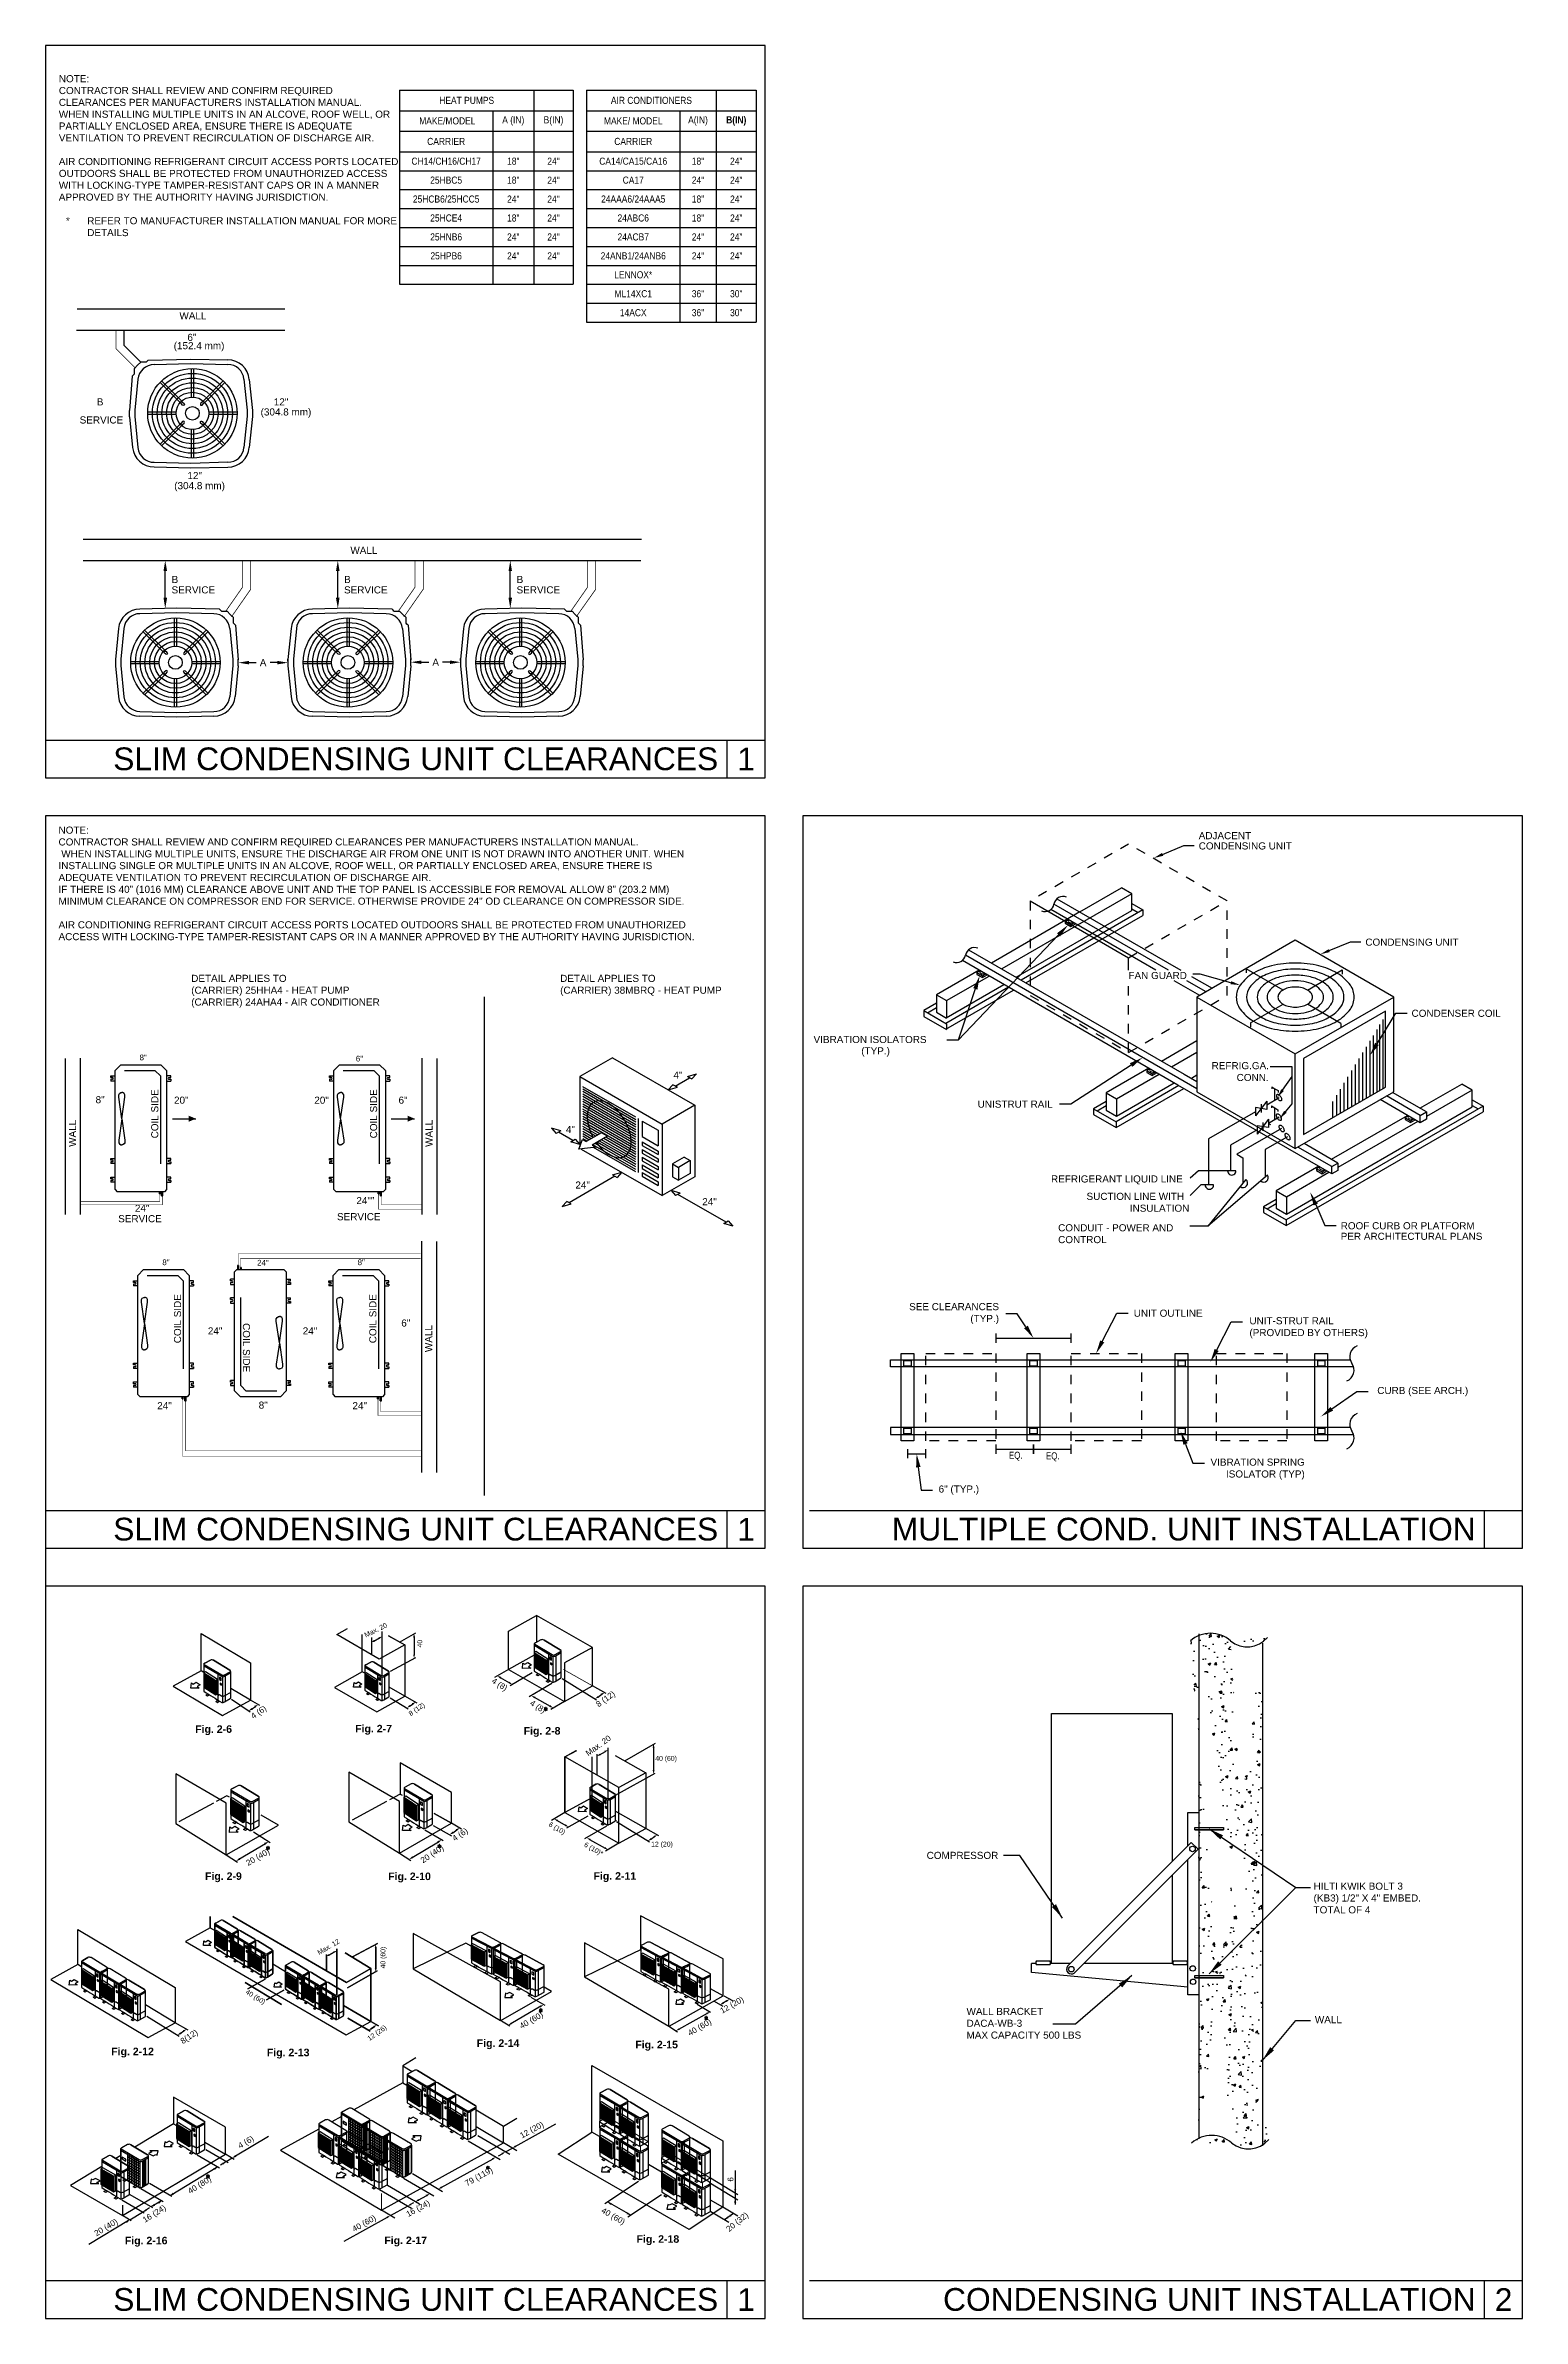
# Model space of a CAD drawing. Header units: inches. Extents: x -22 to 145, y -20 to 61.
# Drawn here: x 54.53 to 74.03, y 17.68 to 47.69 of the extents above; entities that cross this region are included whole.
import ezdxf
from ezdxf import colors
from ezdxf.entities.mleader import LeaderData, LeaderLine
from ezdxf.enums import TextEntityAlignment as Align
from ezdxf.math import Vec2, Vec3

# ---------------------------------------------------------------- set-up
doc = ezdxf.new("R2010")
doc.units = ezdxf.units.IN
doc.header["$MEASUREMENT"] = 0
doc.header["$PDMODE"] = 34
doc.header["$PDSIZE"] = 50
doc.linetypes.add('DASH', pattern=[0.25, 0.125, -0.125])
for name, color, linetype in [('GEC_BORDER', 2, 'Continuous'), ('M-DET-MEDIUM', 3, 'Continuous'), ('M-DET-THIN', 9, 'Continuous'), ('M-DET-TXT', 2, 'Continuous'), ('M-DET-WIDE', 255, 'Continuous'), ('M_TEXT', 2, 'Continuous'), ('NORM', 3, 'Continuous')]:
    doc.layers.add(name, color=color, linetype=linetype)
doc.layers.add('PDF_Geometry', color=7, linetype='Continuous', true_color=0x231f20)
doc.layers.add('PDF_Solid Fills', color=7, linetype='Continuous', true_color=0xffffff)
doc.styles.add('A2', font='arial.ttf', dxfattribs={"width": 0.85})
doc.styles.add('ARC-TEXT', font='arial.ttf', dxfattribs={"width": 1.00018, "height": 0.0938})
doc.styles.add('PDF Arial', font='arial.ttf')
doc.styles.add('PDF Arial Bold', font='arialbd.ttf')
doc.styles.get("Standard").update_dxf_attribs({"font": 'arial.ttf'})
doc.styles.add('TITLE1', font='arial.ttf')
doc.styles.add('TXT', font='arial.ttf', dxfattribs={"width": 0.8, "height": 4.5})
doc.dimstyles.new('ASSY$0', dxfattribs={"dimscale": 0.75, "dimtxt": 0.1875, "dimasz": 0.1875, "dimexe": 0.0625, "dimexo": 0.0625, "dimgap": 0.0625, "dimtad": 0, "dimtih": 1, "dimtoh": 1, "dimdec": 4, "dimzin": 4, "dimdsep": 46, "dimlunit": 5, "dimtxsty": 'Standard', "dimcen": 0.0625, "dimadec": 0, "dimazin": 0, "dimtfac": 0.666667, "dimtdec": 4, "dimtofl": 0, "dimtmove": 0, "dimatfit": 3, "dimfxl": 1, "dimfrac": 2, "dimtolj": 1, "dimtzin": 0, "dimarcsym": 0})
doc.dimstyles.new('Standard 2', dxfattribs={"dimtxt": 0.18, "dimasz": 0.18, "dimexe": 0.18, "dimexo": 0.0625, "dimgap": 0.09, "dimtad": 0, "dimtih": 1, "dimtoh": 1, "dimdec": 4, "dimzin": 0, "dimdsep": 46, "dimtxsty": 'Standard', "dimcen": 0.09, "dimadec": 0, "dimazin": 0, "dimtfac": 1, "dimtdec": 4, "dimtofl": 0, "dimtmove": 0, "dimatfit": 3, "dimfxl": 1, "dimtolj": 1, "dimtzin": 0, "dimarcsym": 0})

msp = doc.modelspace()

# ---------------------------------------------------------------- texts
at = {"layer": 'M-DET-TXT'}
for s, height, style, p in [('WALL', 0.09375, 'ARC-TEXT', (56.30217, 44.07282)), ('6"', 0.09375, 'ARC-TEXT', (56.40761, 43.78814)), ('(152.4 mm)', 0.09375, 'ARC-TEXT', (56.22649, 43.6783)), ('B', 0.09375, 'ARC-TEXT', (55.21138, 42.93616)), ('12"', 0.09375, 'ARC-TEXT', (57.54779, 42.93616)), ('(304.8 mm)', 0.09375, 'ARC-TEXT', (57.37388, 42.80323)), ('12"', 0.09375, 'ARC-TEXT', (56.40761, 41.96283)), ('(304.8 mm)', 0.09375, 'ARC-TEXT', (56.2337, 41.8299)), ('WALL', 0.09375, 'ARC-TEXT', (58.55945, 40.9759)), ('B', 0.09375, 'ARC-TEXT', (56.19875, 40.59219)), ('B', 0.09375, 'ARC-TEXT', (58.47621, 40.59219)), ('B', 0.09375, 'ARC-TEXT', (60.75368, 40.59219)), ('ADJACENT ', 0.09375, 'TXT', (69.75865, 37.2088)), ('CONDENSING UNIT', 0.09375, 'TXT', (69.75865, 37.07354)), ('CONDENSING UNIT', 0.09375, 'TXT', (71.95868, 35.80335)), ('FAN GUARD', 0.09375, 'TXT', (68.8311, 35.36328)), ('CONDENSER COIL', 0.09375, 'TXT', (72.56804, 34.8641)), ('VIBRATION ISOLATORS', 0.09375, 'TXT', (64.67394, 34.51812)), ('8"', 0.075, 'ARC-TEXT', (55.77573, 34.29039)), ('6"', 0.075, 'ARC-TEXT', (58.63057, 34.27512)), ('(TYP.)', 0.09375, 'TXT', (65.30383, 34.36748)), ('REFRIG.GA.', 0.09375, 'TXT', (69.92905, 34.17279)), ('4"', 0.09375, 'ARC-TEXT', (62.82392, 34.04839)), ('CONN.', 0.09375, 'TXT', (70.25941, 34.01654)), ('8"', 0.09375, 'ARC-TEXT', (55.19558, 33.72293)), ('20"', 0.09375, 'ARC-TEXT', (56.23066, 33.71728)), ('20"', 0.09375, 'ARC-TEXT', (58.08264, 33.71678)), ('6"', 0.09375, 'ARC-TEXT', (59.19482, 33.71678)), ('UNISTRUT RAIL', 0.09375, 'TXT', (66.84041, 33.66463)), ('4"', 0.09375, 'ARC-TEXT', (61.4043, 33.32995)), ('REFRIGERANT LIQUID LINE', 0.09375, 'TXT', (67.80878, 32.67707)), ('24""', 0.09375, 'ARC-TEXT', (58.63798, 32.39123)), ('24"', 0.09375, 'ARC-TEXT', (61.52932, 32.59649)), ('24"', 0.09375, 'ARC-TEXT', (63.2046, 32.37649)), ('SUCTION LINE WITH', 0.09375, 'TXT', (68.27753, 32.44717)), ('24"', 0.09375, 'ARC-TEXT', (55.7141, 32.29057)), ('CONDUIT - POWER AND', 0.09375, 'TXT', (67.90276, 32.03241)), ('INSULATION', 0.09375, 'TXT', (68.84896, 32.29092)), ('ROOF CURB OR PLATFORM', 0.09375, 'TXT', (71.63306, 32.05904)), ('CONTROL', 0.09375, 'TXT', (67.90276, 31.87616)), ('PER ARCHITECTURAL PLANS', 0.09375, 'TXT', (71.63306, 31.91996)), ('8"', 0.075, 'ARC-TEXT', (56.0763, 31.58561)), ('24"', 0.075, 'ARC-TEXT', (57.32776, 31.5806)), ('8"', 0.075, 'ARC-TEXT', (58.65467, 31.58561)), ('24"', 0.09375, 'ARC-TEXT', (56.67736, 30.67059)), ('24"', 0.09375, 'ARC-TEXT', (57.92979, 30.67059)), ('6"', 0.09375, 'ARC-TEXT', (59.23089, 30.77518)), ('24"', 0.09375, 'ARC-TEXT', (56.00907, 29.68378)), ('8"', 0.09375, 'ARC-TEXT', (57.34875, 29.69102)), ('24"', 0.09375, 'ARC-TEXT', (58.5862, 29.68378))]:
    msp.add_text(s, height=height, dxfattribs=dict(at, style=style)).set_placement(p)
at = {"layer": 'M-DET-TXT', "style": 'ARC-TEXT'}
for s, p in [('SERVICE', (55.27274, 42.69747)), ('SERVICE', (56.48541, 40.45401)), ('SERVICE', (58.76287, 40.45401)), ('SERVICE', (61.04033, 40.45401)), (' SERVICE', (55.76295, 32.15209)), (' SERVICE', (58.65176, 32.17893))]:
    msp.add_text(s, height=0.09375, dxfattribs=at).set_placement(p, align=Align.CENTER)
at = {"layer": 'M-DET-TXT', "style": 'TITLE1'}
for s, p in [('1', (63.78358, 38.26848)), ('1', (63.78358, 28.09848)), ('1', (63.78358, 17.92848)), ('2', (73.78358, 17.92848))]:
    msp.add_text(s, height=0.3, dxfattribs=at).set_placement(p, align=Align.MIDDLE_CENTER)
at = {"layer": 'M-DET-TXT', "style": 'ARC-TEXT'}
for s, rotation, p in [('COIL SIDE', 90, (56.02322, 33.25986)), ('COIL SIDE', 90, (58.91202, 33.25986)), ('WALL', 90, (54.93648, 33.14765)), ('WALL', 90, (59.64446, 33.14765)), ('COIL SIDE', 90, (56.32379, 30.55509)), ('COIL SIDE', 90, (58.90216, 30.55509)), ('COIL SIDE', 270, (57.14005, 30.82026)), ('WALL', 90, (59.63935, 30.43794))]:
    msp.add_text(s, height=0.09375, rotation=rotation, dxfattribs=at).set_placement(p)
at = {"layer": 'M-DET-TXT', "char_height": 0.09375, "attachment_point": 1, "style": 'ARC-TEXT'}
for s, width, insert in [('NOTE:\\PCONTRACTOR SHALL REVIEW AND CONFIRM REQUIRED CLEARANCES PER MANUFACTURERS INSTALLATION MANUAL.\\PWHEN INSTALLING MULTIPLE UNITS IN AN ALCOVE, ROOF WELL, OR PARTIALLY ENCLOSED AREA, ENSURE THERE IS ADEQUATE VENTILATION TO PREVENT RECIRCULATION OF DISCHARGE AIR.\\P\\PAIR CONDITIONING REFRIGERANT CIRCUIT ACCESS PORTS LOCATED OUTDOORS SHALL BE PROTECTED FROM UNAUTHORIZED ACCESS WITH LOCKING-TYPE TAMPER-RESISTANT CAPS OR IN A MANNER APPROVED BY THE AUTHORITY HAVING JURISDICTION.\\P\\P\\pi-0.28125,l0.375,t0.375;*^IREFER TO MANUFACTURER INSTALLATION MANUAL FOR MORE DETAILS', 4.5110479, (54.71004, 47.29656)), ('NOTE:\\PCONTRACTOR SHALL REVIEW AND CONFIRM REQUIRED CLEARANCES PER MANUFACTURERS INSTALLATION MANUAL.\\P WHEN INSTALLING MULTIPLE UNITS, ENSURE THE DISCHARGE AIR FROM ONE UNIT IS NOT DRAWN INTO ANOTHER UNIT. WHEN INSTALLING SINGLE OR MULTIPLE UNITS IN AN ALCOVE, ROOF WELL, OR PARTIALLY ENCLOSED AREA, ENSURE THERE IS ADEQUATE VENTILATION TO PREVENT RECIRCULATION OF DISCHARGE AIR.\\PIF THERE IS 40” (1016 MM) CLEARANCE ABOVE UNIT AND THE TOP PANEL IS ACCESSIBLE FOR REMOVAL ALLOW 8” (203.2 MM)  MINIMUM CLEARANCE ON COMPRESSOR END FOR SERVICE. OTHERWISE PROVIDE 24" OD CLEARANCE ON COMPRESSOR SIDE.\\P\\PAIR CONDITIONING REFRIGERANT CIRCUIT ACCESS PORTS LOCATED OUTDOORS SHALL BE PROTECTED FROM UNAUTHORIZED ACCESS WITH LOCKING-TYPE TAMPER-RESISTANT CAPS OR IN A MANNER APPROVED BY THE AUTHORITY HAVING JURISDICTION.', 8.4272383, (54.70583, 37.37624)), ('{\\C2;DETAIL APPLIES TO \\P(CARRIER) 25HHA4 - HEAT PUMP\\P(CARRIER) 24AHA4 - AIR CONDITIONER}', 2.5022862, (56.45789, 35.41894)), ('{\\C2;DETAIL APPLIES TO \\P(CARRIER) 38MBRQ - HEAT PUMP}', 2.5022862, (61.32851, 35.41894))]:
    msp.add_mtext_dynamic_manual_height_columns(s, width=width, gutter_width=4.03757, heights=[0], dxfattribs=dict(at, insert=insert))
at = {"layer": 'M-DET-TXT'}
for s, insert, char_height, width, attachment_point, style in [(' SLIM CONDENSING UNIT CLEARANCES   ', (63.41487, 38.26848), 0.3, 9.078125, 6, 'TITLE1'), ('EQ.', (67.25288, 29.12259), 0.09375, 0.3289989, 1, 'TXT'), ('EQ.', (67.74182, 29.11434), 0.09375, 0.3289989, 1, 'TXT'), (' SLIM CONDENSING UNIT CLEARANCES   ', (63.41487, 28.09848), 0.3, 9.078125, 6, 'TITLE1'), ('MULTIPLE COND. UNIT INSTALLATION   ', (73.41487, 28.09848), 0.3, 9.078125, 6, 'TITLE1'), ('COMPRESSOR', (66.16662, 23.84021), 0.09375, 5.6304676, 1, 'ARC-TEXT'), ('HILTI KWIK BOLT 3\\P(KB3) 1/2" X 4" EMBED.\\PTOTAL OF 4', (71.275, 23.43406), 0.09375, 5.6304676, 1, 'ARC-TEXT'), ('WALL BRACKET\\PDACA-WB-3 \\PMAX CAPACITY 500 LBS', (66.69342, 21.78006), 0.09375, 5.6304676, 1, 'ARC-TEXT'), ('WALL', (71.29221, 21.6716), 0.09375, 5.6304676, 1, 'ARC-TEXT'), (' SLIM CONDENSING UNIT CLEARANCES   ', (63.41487, 17.92848), 0.3, 9.078125, 6, 'TITLE1'), ('CONDENSING UNIT INSTALLATION   ', (73.41487, 17.92848), 0.3, 9.078125, 6, 'TITLE1')]:
    msp.add_mtext(s, dxfattribs=dict(at, insert=insert, char_height=char_height, width=width, attachment_point=attachment_point, style=style))
at = {"layer": 'M-DET-TXT', "attachment_point": 7, "style": 'PDF Arial'}
for s, insert, char_height, rotation in [('Max. 20', (58.76387, 26.66799), 0.064622, 26.259144), ('40', (59.50818, 26.5384), 0.064622, 89.918023), ('4 (8)', (60.40319, 26.05905), 0.076549, 327.314625), ('4 (8)', (60.90945, 25.76612), 0.076549, 327.314625), ('8 (12)', (61.84973, 25.72814), 0.076549, 35.809185), ('4 (6)', (57.29284, 25.57168), 0.076554, 35.134857), ('8 (12)', (59.36721, 25.61379), 0.064622, 34.824993), ('Max. 20', (61.70008, 25.10038), 0.076549, 35.809185), ('40 (60)', (62.58402, 25.02161), 0.064622, 0.247696), ('4 (6)', (59.94967, 23.95771), 0.076553, 33.993345), ('6 (10)', (61.15996, 24.16626), 0.064622, 330.154532), ('20 (40)', (57.22101, 23.63258), 0.076551, 30.286038), ('20 (40)', (59.53073, 23.66784), 0.076553, 33.993345), ('6 (10)*', (61.62733, 23.89994), 0.064622, 330.154532), ('12 (20)', (62.53015, 23.88912), 0.064622, 0.247696), ('Max. 12', (58.14747, 22.47578), 0.064622, 30.328517), ('40 (60)', (59.04089, 22.3007), 0.064622, 89.918023), ('40 (60)', (57.15816, 21.95569), 0.064622, 328.926493), ('12 (20)', (63.4796, 21.6816), 0.076552, 30.144902), ('40 (60)', (60.83009, 21.48045), 0.076551, 29.677261), ('40 (60)', (63.05267, 21.38643), 0.076552, 30.144902), ('8(12)', (56.36009, 21.28008), 0.076555, 33.965304), ('12 (26)', (58.82236, 21.32592), 0.064622, 34.824993), ('12 (20)', (60.83516, 20.03346), 0.076552, 29.177302), ('4 (6)', (57.11718, 19.89978), 0.076553, 31.251706), ('40 (80)', (56.4568, 19.30128), 0.076553, 32.220756), ('79 (119)', (60.11013, 19.40377), 0.076552, 28.98726), ('6', (63.61644, 19.48609), 0.07655, 90), ('16 (24)', (59.33337, 18.99691), 0.076552, 28.98802), ('20 (40)', (55.21909, 18.74304), 0.076553, 31.251706), ('16 (24)', (55.8594, 18.92174), 0.076553, 32.220756), ('40 (60)', (58.62144, 18.79949), 0.076552, 29.177302), ('40 (60)', (61.85228, 19.06191), 0.076553, 330.436017), ('20 (32)', (63.57186, 18.80046), 0.076553, 38.866019)]:
    msp.add_mtext(s, dxfattribs=dict(at, insert=insert, char_height=char_height, rotation=rotation))
at = {"layer": 'M-DET-TXT', "char_height": 0.099419, "attachment_point": 7, "style": 'PDF Arial Bold'}
for s, insert in [('Fig. 2-6', (56.51014, 25.38035)), ('Fig. 2-7', (58.62194, 25.38626)), ('Fig. 2-8', (60.84663, 25.35785)), ('Fig. 2-9', (56.63985, 23.43912)), ('Fig. 2-10', (59.05849, 23.43634)), ('Fig. 2-11', (61.76861, 23.44126)), ('Fig. 2-14', (60.22759, 21.23447)), ('Fig. 2-15', (62.32027, 21.21495)), ('Fig. 2-12', (55.40177, 21.12471)), ('Fig. 2-13', (57.4561, 21.1111)), ('Fig. 2-16', (55.58138, 18.62807)), ('Fig. 2-17', (59.00703, 18.63023)), ('Fig. 2-18', (62.33715, 18.64826))]:
    msp.add_mtext(s, dxfattribs=dict(at, insert=insert))

# ---------------------------------------------------------------- blocks, each defined once
blk = doc.blocks.new('*T1130')
at = {"layer": 'M-DET-TXT', "color": 0, "linetype": 'ByBlock', "lineweight": -2, "transparency": 16777216}
for p, q in [((0, 0), (2.241, 0)), ((0, 0), (0, -3.063)), ((1.712, 0), (1.712, -3.063)), ((2.241, 0), (2.241, -3.063)), ((0, -0.271), (2.241, -0.271)), ((1.231, -0.271), (1.231, -3.063)), ((0, -0.542), (2.241, -0.542)), ((0, -0.813), (2.241, -0.813)), ((0, -1.063), (2.241, -1.063)), ((0, -1.313), (2.241, -1.313)), ((0, -1.563), (2.241, -1.563)), ((0, -1.813), (2.241, -1.813)), ((0, -2.063), (2.241, -2.063)), ((0, -2.313), (2.241, -2.313)), ((0, -2.563), (2.241, -2.563)), ((0, -2.813), (2.241, -2.813)), ((0, -3.063), (2.241, -3.063))]:
    blk.add_line(p, q, dxfattribs=at)
at = {"layer": 'M-DET-TXT', "color": 2, "transparency": 16777216, "attachment_point": 5, "style": 'A2'}
for s, insert, char_height, width in [('AIR CONDITIONERS', (0.856, -0.135), 0.09375, 1.58655), ('MAKE/ MODEL', (0.616, -0.406), 0.09375, 1.10616), ('A(IN)', (1.471, -0.406), 0.0938, 0.35539), ('{\\fArial|b1|i0|c0|p34;B(IN)}', (1.976, -0.406), 0.09375, 0.40409), ('CA14/CA15/CA16', (0.616, -0.938), 0.09375, 1.10616), ('CARRIER', (0.616, -0.677), 0.0938, 1.10616), ('18"', (1.471, -0.938), 0.0938, 0.35539), ('24"', (1.976, -0.938), 0.0938, 0.40409), ('CA17', (0.616, -1.188), 0.0938, 1.10616), ('24"', (1.471, -1.188), 0.0938, 0.35539), ('24"', (1.976, -1.188), 0.0938, 0.40409), ('24AAA6/24AAA5', (0.616, -1.438), 0.09375, 1.10616), ('18"', (1.471, -1.438), 0.0938, 0.35539), ('24"', (1.976, -1.438), 0.0938, 0.40409), ('24ABC6', (0.616, -1.688), 0.0938, 1.10616), ('18"', (1.471, -1.688), 0.0938, 0.35539), ('24"', (1.976, -1.688), 0.0938, 0.40409), ('24ACB7', (0.616, -1.938), 0.0938, 1.10616), ('24"', (1.471, -1.938), 0.0938, 0.35539), ('24"', (1.976, -1.938), 0.0938, 0.40409), ('24ANB1/24ANB6', (0.616, -2.188), 0.09375, 1.10616), ('LENNOX*', (0.616, -2.438), 0.0938, 1.10616), ('24"', (1.471, -2.188), 0.0938, 0.35539), ('24"', (1.976, -2.188), 0.0938, 0.40409), ('ML14XC1', (0.616, -2.688), 0.0938, 1.10616), ('36"', (1.471, -2.688), 0.0938, 0.35539), ('30"', (1.976, -2.688), 0.0938, 0.40409), ('14ACX', (0.616, -2.938), 0.0938, 1.10616), ('36"', (1.471, -2.938), 0.0938, 0.35539), ('30"', (1.976, -2.938), 0.0938, 0.40409)]:
    blk.add_mtext(s, dxfattribs=dict(at, insert=insert, char_height=char_height, width=width))
blk = doc.blocks.new('*T1131')
at = {"layer": 'M-DET-TXT', "color": 0, "linetype": 'ByBlock', "lineweight": -2, "transparency": 16777216}
for p, q in [((0, 0), (2.293, 0)), ((0, 0), (0, -2.563)), ((1.773, 0), (1.773, -2.563)), ((2.293, 0), (2.293, -2.563)), ((0, -0.271), (2.293, -0.271)), ((1.231, -0.271), (1.231, -2.563)), ((0, -0.542), (2.293, -0.542)), ((0, -0.813), (2.293, -0.813)), ((0, -1.063), (2.293, -1.063)), ((0, -1.313), (2.293, -1.313)), ((0, -1.563), (2.293, -1.563)), ((0, -1.813), (2.293, -1.813)), ((0, -2.063), (2.293, -2.063)), ((0, -2.313), (2.293, -2.313)), ((0, -2.563), (2.293, -2.563))]:
    blk.add_line(p, q, dxfattribs=at)
at = {"layer": 'M-DET-TXT', "color": 2, "transparency": 16777216, "attachment_point": 5, "style": 'A2'}
for s, insert, char_height, width in [('HEAT PUMPS', (0.887, -0.135), 0.0938, 1.64843), (' MAKE/MODEL', (0.616, -0.406), 0.09375, 1.10616), ('A (IN)', (1.502, -0.406), 0.0938, 0.41727), ('B(IN)', (2.033, -0.406), 0.0938, 0.39417), ('CH14/CH16/CH17', (0.616, -0.938), 0.09375, 1.10616), ('CARRIER', (0.616, -0.677), 0.0938, 1.10616), ('18"', (1.502, -0.938), 0.0938, 0.41727), ('24"', (2.033, -0.938), 0.0938, 0.39417), ('25HBC5', (0.616, -1.188), 0.0938, 1.10616), ('18"', (1.502, -1.188), 0.0938, 0.41727), ('24"', (2.033, -1.188), 0.0938, 0.39417), ('25HCB6/25HCC5', (0.616, -1.438), 0.09375, 1.10616), ('24"', (1.502, -1.438), 0.0938, 0.41727), ('24"', (2.033, -1.438), 0.0938, 0.39417), ('25HCE4', (0.616, -1.688), 0.0938, 1.10616), ('18"', (1.502, -1.688), 0.0938, 0.41727), ('24"', (2.033, -1.688), 0.0938, 0.39417), ('25HNB6', (0.616, -1.938), 0.0938, 1.10616), ('24"', (1.502, -1.938), 0.0938, 0.41727), ('24"', (2.033, -1.938), 0.0938, 0.39417), ('25HPB6', (0.616, -2.188), 0.0938, 1.10616), ('24"', (1.502, -2.188), 0.0938, 0.41727), ('24"', (2.033, -2.188), 0.0938, 0.39417)]:
    blk.add_mtext(s, dxfattribs=dict(at, insert=insert, char_height=char_height, width=width))
blk = doc.blocks.new('*D1126')
at = {"layer": 'Defpoints', "color": 0, "transparency": 16777216}
for p in [(59.357, 39.546), (59.357, 39.52), (60.013, 39.52)]:
    blk.add_point(p, dxfattribs=at)
at = {"layer": 'M-DET-TXT', "color": 0, "lineweight": -2, "transparency": 16777216}
for p, q in [((59.357, 39.567), (59.357, 39.593)), ((59.497, 39.546), (59.594, 39.546)), ((59.872, 39.546), (59.775, 39.546)), ((60.013, 39.567), (60.013, 39.593))]:
    blk.add_line(p, q, dxfattribs=at)
at = {"layer": 'M-DET-TXT', "color": 0, "transparency": 16777216}
for points in [[(59.497, 39.569), (59.497, 39.522), (59.357, 39.546)], [(59.872, 39.569), (59.872, 39.522), (60.013, 39.546)]]:
    blk.add_solid(points, dxfattribs=at)
at = {"layer": 'M-DET-TXT', "color": 0, "transparency": 16777216, "insert": (59.685, 39.546), "char_height": 0.0938, "attachment_point": 5, "style": 'ARC-TEXT'}
blk.add_mtext('\\A1;A', dxfattribs=at)
blk = doc.blocks.new('*D1127')
at = {"layer": 'Defpoints', "color": 0, "transparency": 16777216}
for p in [(57.079, 39.54), (57.079, 39.514), (57.735, 39.514)]:
    blk.add_point(p, dxfattribs=at)
at = {"layer": 'M-DET-TXT', "color": 0, "lineweight": -2, "transparency": 16777216}
for p, q in [((57.079, 39.561), (57.079, 39.587)), ((57.22, 39.54), (57.316, 39.54)), ((57.595, 39.54), (57.498, 39.54)), ((57.735, 39.561), (57.735, 39.587))]:
    blk.add_line(p, q, dxfattribs=at)
at = {"layer": 'M-DET-TXT', "color": 0, "transparency": 16777216}
for points in [[(57.22, 39.563), (57.22, 39.517), (57.079, 39.54)], [(57.595, 39.563), (57.595, 39.517), (57.735, 39.54)]]:
    blk.add_solid(points, dxfattribs=at)
at = {"layer": 'M-DET-TXT', "color": 0, "transparency": 16777216, "insert": (57.407, 39.54), "char_height": 0.0938, "attachment_point": 5, "style": 'ARC-TEXT'}
blk.add_mtext('\\A1;A', dxfattribs=at)
blk = doc.blocks.new('*D1132')
at = {"layer": 'Defpoints', "color": 0, "transparency": 16777216}
for p in [(56.115, 40.889), (56.115, 40.889), (56.115, 40.255)]:
    blk.add_point(p, dxfattribs=at)
at = {"layer": 'M-DET-TXT', "color": 0, "lineweight": -2, "transparency": 16777216}
blk.add_line((56.115, 40.396), (56.115, 40.749), dxfattribs=at)
at = {"layer": 'M-DET-TXT', "color": 0, "transparency": 16777216}
for points in [[(56.092, 40.749), (56.139, 40.749), (56.115, 40.889)], [(56.092, 40.396), (56.139, 40.396), (56.115, 40.255)]]:
    blk.add_solid(points, dxfattribs=at)
blk = doc.blocks.new('*D1128')
at = {"layer": 'Defpoints', "color": 0, "transparency": 16777216}
for p in [(58.393, 40.889), (58.393, 40.889), (58.393, 40.255)]:
    blk.add_point(p, dxfattribs=at)
at = {"layer": 'M-DET-TXT', "color": 0, "lineweight": -2, "transparency": 16777216}
blk.add_line((58.393, 40.396), (58.393, 40.749), dxfattribs=at)
at = {"layer": 'M-DET-TXT', "color": 0, "transparency": 16777216}
for points in [[(58.369, 40.749), (58.416, 40.749), (58.393, 40.889)], [(58.369, 40.396), (58.416, 40.396), (58.393, 40.255)]]:
    blk.add_solid(points, dxfattribs=at)
blk = doc.blocks.new('*D1129')
at = {"layer": 'Defpoints', "color": 0, "transparency": 16777216}
for p in [(60.67, 40.889), (60.67, 40.889), (60.67, 40.255)]:
    blk.add_point(p, dxfattribs=at)
at = {"layer": 'M-DET-TXT', "color": 0, "lineweight": -2, "transparency": 16777216}
blk.add_line((60.67, 40.396), (60.67, 40.749), dxfattribs=at)
at = {"layer": 'M-DET-TXT', "color": 0, "transparency": 16777216}
for points in [[(60.647, 40.749), (60.693, 40.749), (60.67, 40.889)], [(60.647, 40.396), (60.693, 40.396), (60.67, 40.255)]]:
    blk.add_solid(points, dxfattribs=at)
blk = doc.blocks.new('GE_SP_FLOW')
blk.add_lwpolyline([(-1.2, 0), (14.2, 0)])
blk.add_lwpolyline([(9.5, 0, 4, 0, 0), (14.2, 0, 0, 0, 0)], format="xyseb")

# ---------------------------------------------------------------- dimensions: what is measured, and where the dimension line sits
at = {"layer": 'M-DET-TXT'}
for base, p1, p2, picture, middle in [((56.11513, 40.88949), (56.11513, 40.25519), (56.11513, 40.88949), '*D1132', (56.11513, 40.57234)), ((58.3926, 40.88949), (58.3926, 40.25519), (58.3926, 40.88949), '*D1128', (58.3926, 40.57234)), ((60.67006, 40.88949), (60.67006, 40.25519), (60.67006, 40.88949), '*D1129', (60.67006, 40.57234))]:
    dim = msp.add_linear_dim(base=base, p1=p1, p2=p2, angle=90, text=' ', dimstyle='ASSY$0', override={"dimpost": '"', "dimtxsty": 'ARC-TEXT'}, dxfattribs=at)
    dim.commit()
    dim.dimension.update_dxf_attribs({"geometry": picture, "text_midpoint": middle})
for base, p1, p2, picture, middle in [((57.07914, 39.53997), (57.73513, 39.51391), (57.07914, 39.51391), '*D1127', (57.40713, 39.53997)), ((59.3566, 39.54578), (60.01259, 39.51972), (59.3566, 39.51972), '*D1126', (59.6846, 39.54578))]:
    dim = msp.add_linear_dim(base=base, p1=p1, p2=p2, text='A', dimstyle='ASSY$0', override={"dimpost": '"', "dimtxsty": 'ARC-TEXT'}, dxfattribs=at)
    dim.commit()
    dim.dimension.update_dxf_attribs({"geometry": picture, "text_midpoint": middle})

# ---------------------------------------------------------------- hatches: boundary and pattern name
at = {"layer": 'M-DET-THIN'}
h = msp.add_hatch(dxfattribs=at)
h.set_pattern_fill('AR-CONC', color=9, scale=0.05)
h.set_pattern_definition([(50, (376.28613, 29.85396), (0.3586301, -0.03137607), [0.0375, -0.4125]), (355, (376.28613, 29.85396), (-0.06937567, 0.37609607), [0.03, -0.33]), (100.45144, (376.316, 29.85135), (0.28925442, 0.34472), [0.0318701, -0.35057106]), (46.1842, (376.28613, 29.95396), (0.53362067, -0.08275964), [0.05625, -0.61875]), (96.63564, (376.3306, 29.94706), (0.467331, 0.4870593), [0.0478052, -0.5258569]), (351.18416, (376.28613, 29.95396), (0.467331, 0.4870593), [0.045, -0.495]), (21, (376.33613, 29.92896), (0.29845353, -0.20130945), [0.0375, -0.4125]), (326, (376.33613, 29.92896), (0.12165767, 0.36257502), [0.03, -0.33]), (71.45144, (376.361, 29.9122), (0.4201112, 0.16126558), [0.0318701, -0.35057106]), (37.5, (376.28613, 29.85396), (0.00607993, 0.166446927), [0, -0.326, 0, -0.335, 0, -0.33125]), (7.5, (376.28613, 29.85396), (0.13153477, 0.19720586), [0, -0.191, 0, -0.3185, 0, -0.12625]), (327.5, (376.17463, 29.85396), (0.26691122, -0.011277436), [0, -0.125, 0, -0.39, 0, -0.5175]), (317.5, (376.12463, 29.85396), (0.29159308, 0.0500525), [0, -0.1625, 0, -0.259, 0, -0.3675])])
edge = h.paths.add_edge_path()
edge.add_line((69.75837, 26.71891), (69.75837, 20.05115))
edge.add_line((70.59853, 26.59489), (70.59853, 19.95779))
edge.add_arc((70.39921, 26.89126), 0.34586, 230.490967, 320.375245)
edge.add_arc((69.91388, 26.32672), 0.39875, 48.294611, 131.705389)
edge.add_arc((69.93049, 19.69802), 0.39875, 48.294611, 131.705389)
edge.add_arc((70.41581, 20.26256), 0.34586, 230.490967, 320.375245)
h = msp.add_hatch(color=256, dxfattribs=at)
h.paths.add_polyline_path([(57.29596, 22.68522), (57.10923, 22.79922)], flags=0)
h.paths.add_polyline_path([(57.07164, 22.80059), (57.00917, 22.7657)], flags=0)
h.paths.add_polyline_path([(56.99745, 22.75843), (56.99638, 22.75843), (56.99638, 22.44179), (56.9971, 22.44179)], flags=0)
h.paths.add_polyline_path([(56.9971, 22.44179, 0.00218561), (57.20318, 22.313)], flags=0)
h.paths.add_polyline_path([(57.23606, 22.32109), (57.29948, 22.35807)], flags=0)
h = msp.add_hatch(color=256, dxfattribs=at)
h.paths.add_polyline_path([(57.29596, 22.68522), (57.10923, 22.79922)], flags=0)
h.paths.add_polyline_path([(57.07164, 22.80059), (57.00917, 22.7657)], flags=0)
h.paths.add_polyline_path([(56.99745, 22.75843), (56.99638, 22.75843), (56.99638, 22.44179), (56.9971, 22.44179)], flags=0)
h.paths.add_polyline_path([(56.9971, 22.44179, 0.00218561), (57.20318, 22.313)], flags=0)
h.paths.add_polyline_path([(57.23606, 22.32109), (57.29948, 22.35807)], flags=0)
at = {"layer": 'M-DET-TXT'}
h = msp.add_hatch(color=256, dxfattribs=at)
h.paths.add_polyline_path([(61.13983, 25.72563), (61.14041, 25.72588)], flags=0)
h.paths.add_polyline_path([(61.14012, 25.72711), (61.13935, 25.72679)], flags=0)
h.paths.add_polyline_path([(61.1364, 25.74021, 0.02961126), (61.13705, 25.73792)], flags=0)
h.paths.add_polyline_path([(61.12665, 25.74014, 0.20882045), (61.1231, 25.74015)], flags=0)
h.paths.add_polyline_path([(61.13727, 25.72592), (61.1367, 25.72569)], flags=0)
h.paths.add_polyline_path([(61.13694, 25.72442), (61.13776, 25.72478)], flags=0)
h.paths.add_polyline_path([(61.14606, 25.71628, 0.10503564), (61.13899, 25.72453)], flags=0)
h = msp.add_hatch(color=256, dxfattribs=at)
h.paths.add_polyline_path([(57.48309, 23.89376, 0.01865938), (57.48441, 23.89388)], flags=0)
h.paths.add_polyline_path([(57.47205, 23.89163), (57.47205, 23.89225)], flags=0)
h.paths.add_polyline_path([(57.47079, 23.89247), (57.47079, 23.89163)], flags=0)
h.paths.add_polyline_path([(57.47079, 23.88938), (57.47079, 23.88875)], flags=0)
h.paths.add_polyline_path([(57.47205, 23.8885), (57.47205, 23.88938)], flags=0)
h.paths.add_polyline_path([(57.48309, 23.89376, 0.10519556), (57.47272, 23.89042)], flags=0)
h = msp.add_hatch(color=256, dxfattribs=at)
h.paths.add_polyline_path([(59.74556, 23.91715, 0.01702275), (59.74688, 23.91725)], flags=0)
h.paths.add_polyline_path([(59.73452, 23.91501), (59.73452, 23.91564)], flags=0)
h.paths.add_polyline_path([(59.73327, 23.91585), (59.73327, 23.91501)], flags=0)
h.paths.add_polyline_path([(59.72169, 23.91051, 0.02467767), (59.71997, 23.91032)], flags=0)
h.paths.add_polyline_path([(59.73327, 23.91276), (59.73327, 23.91214)], flags=0)
h.paths.add_polyline_path([(59.73452, 23.91186), (59.73452, 23.91276)], flags=0)
h.paths.add_polyline_path([(59.74556, 23.91715, 0.10394877), (59.73522, 23.91381)], flags=0)
h = msp.add_hatch(color=256, dxfattribs=at)
h.paths.add_polyline_path([(61.08404, 21.74988, 0.01865938), (61.08536, 21.74999)], flags=0)
h.paths.add_polyline_path([(61.073, 21.74774), (61.073, 21.74837)], flags=0)
h.paths.add_polyline_path([(61.07175, 21.74859), (61.07175, 21.74774)], flags=0)
h.paths.add_polyline_path([(61.05442, 21.7581, 0.2163967), (61.05317, 21.75521)], flags=0)
h.paths.add_polyline_path([(61.07175, 21.74549), (61.07175, 21.74487)], flags=0)
h.paths.add_polyline_path([(61.073, 21.74459), (61.073, 21.74549)], flags=0)
h.paths.add_polyline_path([(61.08404, 21.74988, 0.10473539), (61.07368, 21.74653)], flags=0)
h = msp.add_hatch(color=256, dxfattribs=at)
h.paths.add_polyline_path([(63.25709, 21.64642), (63.25709, 21.64703)], flags=0)
h.paths.add_polyline_path([(63.25583, 21.64727), (63.25583, 21.64642)], flags=0)
h.paths.add_polyline_path([(63.23862, 21.63981, 0.2088376), (63.23726, 21.63657)], flags=0)
h.paths.add_polyline_path([(63.25583, 21.64416), (63.25583, 21.64355)], flags=0)
h.paths.add_polyline_path([(63.25709, 21.64328), (63.25709, 21.64416)], flags=0)
h.paths.add_polyline_path([(63.26814, 21.64855, 0.10524111), (63.25776, 21.64521)], flags=0)
h = msp.add_hatch(color=256, dxfattribs=at)
h.paths.add_polyline_path([(56.68998, 19.55766, 0.01635654), (56.6913, 19.55776)], flags=0)
h.paths.add_polyline_path([(56.67894, 19.55552), (56.67894, 19.55615)], flags=0)
h.paths.add_polyline_path([(56.67769, 19.55635), (56.67769, 19.55552)], flags=0)
h.paths.add_polyline_path([(56.6661, 19.55102, 0.02545006), (56.66438, 19.55083)], flags=0)
h.paths.add_polyline_path([(56.67769, 19.55327), (56.67769, 19.55265)], flags=0)
h.paths.add_polyline_path([(56.67894, 19.55237), (56.67894, 19.55327)], flags=0)
h.paths.add_polyline_path([(56.68998, 19.55766, 0.10382468), (56.67962, 19.55431)], flags=0)
at = {"layer": 'M-DET-WIDE'}
h = msp.add_hatch(color=256, dxfattribs=at)
h.paths.add_polyline_path([(61.32976, 26.50569), (61.11612, 26.63611)], flags=0)
h.paths.add_polyline_path([(61.07312, 26.63765), (61.00166, 26.59774)], flags=0)
h.paths.add_polyline_path([(60.98824, 26.58942), (60.98702, 26.58942), (60.98702, 26.22719), (60.98785, 26.22719)], flags=0)
h.paths.add_polyline_path([(60.98785, 26.22719, 0.00215285), (61.2236, 26.07986)], flags=0)
h.paths.add_polyline_path([(61.26122, 26.0891), (61.33376, 26.13142)], flags=0)
h = msp.add_hatch(color=256, dxfattribs=at)
h.paths.add_polyline_path([(59.06179, 26.22567), (58.86758, 26.34421)], flags=0)
h.paths.add_polyline_path([(58.82848, 26.34563), (58.76352, 26.30935)], flags=0)
h.paths.add_polyline_path([(58.75134, 26.30179), (58.75022, 26.30179), (58.75022, 25.97249), (58.75097, 25.97249)], flags=0)
h.paths.add_polyline_path([(58.75097, 25.97249, 0.00216247), (58.9653, 25.83853)], flags=0)
h.paths.add_polyline_path([(58.99949, 25.84697), (59.06544, 25.88543)], flags=0)
h = msp.add_hatch(color=256, dxfattribs=at)
h.paths.add_polyline_path([(57.34323, 24.57349), (57.11727, 24.71142)], flags=0)
h.paths.add_polyline_path([(57.07179, 24.71306), (56.99619, 24.67085)], flags=0)
h.paths.add_polyline_path([(56.98202, 24.66204), (56.98073, 24.66204), (56.98073, 24.27892), (56.9816, 24.27892)], flags=0)
h.paths.add_polyline_path([(56.9816, 24.27892, 0.00216685), (57.23095, 24.12308)], flags=0)
h.paths.add_polyline_path([(57.27073, 24.13286), (57.34749, 24.17761)], flags=0)
h = msp.add_hatch(color=256, dxfattribs=at)
h.paths.add_polyline_path([(59.63113, 24.59683), (59.40519, 24.73478)], flags=0)
h.paths.add_polyline_path([(59.35969, 24.73642), (59.2841, 24.69422)], flags=0)
h.paths.add_polyline_path([(59.26991, 24.6854), (59.26863, 24.6854), (59.26863, 24.30228), (59.26952, 24.30228)], flags=0)
h.paths.add_polyline_path([(59.26952, 24.30228, 0.00216685), (59.51887, 24.14644)], flags=0)
h.paths.add_polyline_path([(59.55862, 24.15624), (59.63535, 24.20097)], flags=0)
h = msp.add_hatch(color=256, dxfattribs=at)
h.paths.add_polyline_path([(62.04798, 24.60539), (61.84256, 24.73078)], flags=0)
h.paths.add_polyline_path([(61.80122, 24.73228), (61.73251, 24.6939)], flags=0)
h.paths.add_polyline_path([(61.71962, 24.68592), (61.71844, 24.68592), (61.71844, 24.33763), (61.71923, 24.33763)], flags=0)
h.paths.add_polyline_path([(61.71923, 24.33763, 0.00221396), (61.94592, 24.19594)], flags=0)
h.paths.add_polyline_path([(61.98208, 24.20483), (62.05184, 24.24553)], flags=0)
h = msp.add_hatch(color=256, dxfattribs=at)
h.paths.add_polyline_path([(57.06802, 22.81949), (56.88128, 22.93347)], flags=0)
h.paths.add_polyline_path([(56.84367, 22.93484), (56.78121, 22.89995)], flags=0)
h.paths.add_polyline_path([(56.7695, 22.89268), (56.76843, 22.89268), (56.76843, 22.57604), (56.76916, 22.57604)], flags=0)
h.paths.add_polyline_path([(56.76916, 22.57604, 0.00218561), (56.97524, 22.44725)], flags=0)
h.paths.add_polyline_path([(57.0081, 22.45534), (57.07152, 22.49232)], flags=0)
h = msp.add_hatch(color=256, dxfattribs=at)
h.paths.add_polyline_path([(57.06802, 22.81949), (56.88128, 22.93347)], flags=0)
h.paths.add_polyline_path([(56.84367, 22.93484), (56.78121, 22.89995)], flags=0)
h.paths.add_polyline_path([(56.7695, 22.89268), (56.76843, 22.89268), (56.76843, 22.57604), (56.76916, 22.57604)], flags=0)
h.paths.add_polyline_path([(56.76916, 22.57604, 0.00218561), (56.97524, 22.44725)], flags=0)
h.paths.add_polyline_path([(57.0081, 22.45534), (57.07152, 22.49232)], flags=0)
h = msp.add_hatch(color=256, dxfattribs=at)
h.paths.add_polyline_path([(60.53179, 22.64501), (60.29793, 22.77205)], flags=0)
h.paths.add_polyline_path([(60.25085, 22.77357), (60.17262, 22.73469)], flags=0)
h.paths.add_polyline_path([(60.15794, 22.72659), (60.15661, 22.72659), (60.15661, 22.37369), (60.15751, 22.37369)], flags=0)
h.paths.add_polyline_path([(60.15751, 22.37369, 0.00206414), (60.41558, 22.23013)], flags=0)
h.paths.add_polyline_path([(60.45676, 22.23914), (60.53617, 22.28038)], flags=0)
h = msp.add_hatch(color=256, dxfattribs=at)
h.paths.add_polyline_path([(60.8189, 22.49574), (60.58506, 22.6228)], flags=0)
h.paths.add_polyline_path([(60.53797, 22.62431), (60.45975, 22.58542)], flags=0)
h.paths.add_polyline_path([(60.44507, 22.57732), (60.44374, 22.57732), (60.44374, 22.22442), (60.44464, 22.22442)], flags=0)
h.paths.add_polyline_path([(60.44464, 22.22442, 0.00206414), (60.70271, 22.08087)], flags=0)
h.paths.add_polyline_path([(60.74387, 22.08989), (60.82331, 22.13112)], flags=0)
h = msp.add_hatch(color=256, dxfattribs=at)
h.paths.add_polyline_path([(62.75208, 22.52207), (62.52759, 22.64403)], flags=0)
h.paths.add_polyline_path([(62.48239, 22.64549), (62.40732, 22.60817)], flags=0)
h.paths.add_polyline_path([(62.3932, 22.60038), (62.39193, 22.60038), (62.39193, 22.2616), (62.3928, 22.2616)], flags=0)
h.paths.add_polyline_path([(62.3928, 22.2616, 0.00204328), (62.64055, 22.1238)], flags=0)
h.paths.add_polyline_path([(62.68007, 22.13245), (62.75632, 22.17202)], flags=0)
h = msp.add_hatch(color=256, dxfattribs=at)
h.paths.add_polyline_path([(55.34043, 22.31784), (55.135, 22.44325)], flags=0)
h.paths.add_polyline_path([(55.09365, 22.44473), (55.02494, 22.40637)], flags=0)
h.paths.add_polyline_path([(55.01207, 22.39836), (55.01087, 22.39836), (55.01087, 22.05008), (55.01168, 22.05008)], flags=0)
h.paths.add_polyline_path([(55.01168, 22.05008, 0.00223439), (55.23837, 21.90838)], flags=0)
h.paths.add_polyline_path([(55.27451, 21.91729), (55.34427, 21.95798)], flags=0)
h = msp.add_hatch(color=256, dxfattribs=at)
h.paths.add_polyline_path([(55.59118, 22.17018), (55.38575, 22.29557)], flags=0)
h.paths.add_polyline_path([(55.3444, 22.29705), (55.27569, 22.25868)], flags=0)
h.paths.add_polyline_path([(55.26282, 22.25069), (55.26162, 22.25069), (55.26162, 21.90238), (55.26243, 21.90238)], flags=0)
h.paths.add_polyline_path([(55.26243, 21.90238, 0.00220178), (55.48912, 21.76072)], flags=0)
h.paths.add_polyline_path([(55.52527, 21.76961), (55.59502, 21.81029)], flags=0)
h = msp.add_hatch(color=256, dxfattribs=at)
h.paths.add_polyline_path([(58.00305, 22.26831), (57.81632, 22.38229)], flags=0)
h.paths.add_polyline_path([(57.77873, 22.38366), (57.71627, 22.34877)], flags=0)
h.paths.add_polyline_path([(57.70455, 22.3415), (57.70348, 22.3415), (57.70348, 22.02486), (57.7042, 22.02486)], flags=0)
h.paths.add_polyline_path([(57.7042, 22.02486, 0.00220832), (57.91027, 21.89607)], flags=0)
h.paths.add_polyline_path([(57.94316, 21.90416), (58.00656, 21.94114)], flags=0)
h = msp.add_hatch(color=256, dxfattribs=at)
h.paths.add_polyline_path([(58.231, 22.13404), (58.04428, 22.24804)], flags=0)
h.paths.add_polyline_path([(58.00668, 22.24941), (57.94421, 22.21452)], flags=0)
h.paths.add_polyline_path([(57.93249, 22.20725), (57.93143, 22.20725), (57.93143, 21.89061), (57.93216, 21.89061)], flags=0)
h.paths.add_polyline_path([(57.93216, 21.89061, 0.0021856), (58.13823, 21.76182)], flags=0)
h.paths.add_polyline_path([(58.1711, 21.76991), (58.23452, 21.80689)], flags=0)
h = msp.add_hatch(color=256, dxfattribs=at)
h.paths.add_polyline_path([(61.10529, 22.34673), (60.87144, 22.47378)], flags=0)
h.paths.add_polyline_path([(60.82436, 22.47528), (60.74612, 22.43641)], flags=0)
h.paths.add_polyline_path([(60.73146, 22.42831), (60.73012, 22.42831), (60.73012, 22.07541), (60.73101, 22.07541)], flags=0)
h.paths.add_polyline_path([(60.73101, 22.07541, 0.00206413), (60.9891, 21.93185)], flags=0)
h.paths.add_polyline_path([(61.03025, 21.94087), (61.10967, 21.9821)], flags=0)
h = msp.add_hatch(color=256, dxfattribs=at)
h.paths.add_polyline_path([(55.8415, 22.02205), (55.63607, 22.14745)], flags=0)
h.paths.add_polyline_path([(55.5947, 22.14895), (55.52601, 22.11058)], flags=0)
h.paths.add_polyline_path([(55.51312, 22.10257), (55.51194, 22.10257), (55.51194, 21.75429), (55.51275, 21.75429)], flags=0)
h.paths.add_polyline_path([(55.51275, 21.75429, 0.00220135), (55.73943, 21.61259)], flags=0)
h.paths.add_polyline_path([(55.77558, 21.62148), (55.84534, 21.66219)], flags=0)
h = msp.add_hatch(color=256, dxfattribs=at)
h.paths.add_polyline_path([(58.45856, 21.99941), (58.27184, 22.11339)], flags=0)
h.paths.add_polyline_path([(58.23424, 22.11475), (58.17178, 22.07986)], flags=0)
h.paths.add_polyline_path([(58.16006, 22.0726), (58.15899, 22.0726), (58.15899, 21.75597), (58.1597, 21.75597)], flags=0)
h.paths.add_polyline_path([(58.1597, 21.75597, 0.00222172), (58.36578, 21.62717)], flags=0)
h.paths.add_polyline_path([(58.39866, 21.63525), (58.46207, 21.67225)], flags=0)
h = msp.add_hatch(color=256, dxfattribs=at)
h.paths.add_polyline_path([(59.66983, 20.8176), (59.44554, 20.9536)], flags=0)
h.paths.add_polyline_path([(59.40036, 20.95521), (59.32533, 20.91359)], flags=0)
h.paths.add_polyline_path([(59.31125, 20.90489), (59.30997, 20.90489), (59.30997, 20.52717), (59.31085, 20.52717)], flags=0)
h.paths.add_polyline_path([(59.31085, 20.52717, 0.00214855), (59.5584, 20.37353)], flags=0)
h.paths.add_polyline_path([(59.59789, 20.3832), (59.67404, 20.4273)], flags=0)
h = msp.add_hatch(color=256, dxfattribs=at)
h.paths.add_polyline_path([(59.93878, 20.65389), (59.71446, 20.78988)], flags=0)
h.paths.add_polyline_path([(59.6693, 20.7915), (59.59428, 20.74988)], flags=0)
h.paths.add_polyline_path([(59.58016, 20.74123), (59.5789, 20.74123), (59.5789, 20.36348), (59.57978, 20.36348)], flags=0)
h.paths.add_polyline_path([(59.57978, 20.36348, 0.00219798), (59.82732, 20.20985)], flags=0)
h.paths.add_polyline_path([(59.86679, 20.21948), (59.94298, 20.26359)], flags=0)
h = msp.add_hatch(color=256, dxfattribs=at)
h.paths.add_polyline_path([(56.62515, 20.28562), (56.40578, 20.41859)], flags=0)
h.paths.add_polyline_path([(56.36163, 20.42017), (56.28828, 20.37947)], flags=0)
h.paths.add_polyline_path([(56.27449, 20.37099), (56.27324, 20.37099), (56.27324, 20.00166), (56.2741, 20.00166)], flags=0)
h.paths.add_polyline_path([(56.2741, 20.00166, 0.00220471), (56.51615, 19.85142)], flags=0)
h.paths.add_polyline_path([(56.55476, 19.86087), (56.62923, 19.90401)], flags=0)
h = msp.add_hatch(color=256, dxfattribs=at)
h.paths.add_polyline_path([(58.80448, 20.3148), (58.57904, 20.45078)], flags=0)
h.paths.add_polyline_path([(58.53362, 20.45241), (58.45821, 20.41078)], flags=0)
h.paths.add_polyline_path([(58.44405, 20.40213), (58.44276, 20.40213), (58.44276, 20.02436), (58.44364, 20.02436)], flags=0)
h.paths.add_polyline_path([(58.44364, 20.02436, 0.00214884), (58.69247, 19.87074)], flags=0)
h.paths.add_polyline_path([(58.73216, 19.88038), (58.80873, 19.9245)], flags=0)
h = msp.add_hatch(color=256, dxfattribs=at)
h.paths.add_polyline_path([(60.20769, 20.4902), (59.9834, 20.62618)], flags=0)
h.paths.add_polyline_path([(59.93821, 20.62782), (59.86319, 20.58617)], flags=0)
h.paths.add_polyline_path([(59.8491, 20.5775), (59.84785, 20.5775), (59.84785, 20.19978), (59.84868, 20.19978)], flags=0)
h.paths.add_polyline_path([(59.84868, 20.19978, 0.00219046), (60.09626, 20.04614)], flags=0)
h.paths.add_polyline_path([(60.13573, 20.05578), (60.21191, 20.09991)], flags=0)
h = msp.add_hatch(color=256, dxfattribs=at)
h.paths.add_polyline_path([(62.21164, 20.56455), (61.98732, 20.70055)], flags=0)
h.paths.add_polyline_path([(61.94216, 20.70217), (61.86713, 20.66055)], flags=0)
h.paths.add_polyline_path([(61.85304, 20.65186), (61.85178, 20.65186), (61.85178, 20.27414), (61.85266, 20.27414)], flags=0)
h.paths.add_polyline_path([(61.85266, 20.27414, 0.00216721), (62.1002, 20.12049)], flags=0)
h.paths.add_polyline_path([(62.13968, 20.13013), (62.21585, 20.17427)], flags=0)
h = msp.add_hatch(color=256, dxfattribs=at)
h.paths.add_polyline_path([(62.48057, 20.40085), (62.25627, 20.53685)], flags=0)
h.paths.add_polyline_path([(62.2111, 20.53846), (62.13607, 20.49685)], flags=0)
h.paths.add_polyline_path([(62.12199, 20.48817), (62.1207, 20.48817), (62.1207, 20.11045), (62.12157, 20.11045)], flags=0)
h.paths.add_polyline_path([(62.12157, 20.11045, 0.00217893), (62.36913, 19.95681)], flags=0)
h.paths.add_polyline_path([(62.40861, 19.96643), (62.48478, 20.01059)], flags=0)
h = msp.add_hatch(color=256, dxfattribs=at)
h.paths.add_polyline_path([(58.50055, 20.16278), (58.27623, 20.29877)], flags=0)
h.paths.add_polyline_path([(58.23107, 20.30039), (58.15603, 20.25878)], flags=0)
h.paths.add_polyline_path([(58.14196, 20.25013), (58.14068, 20.25013), (58.14068, 19.87236), (58.14155, 19.87236)], flags=0)
h.paths.add_polyline_path([(58.14155, 19.87236, 0.00213722), (58.38908, 19.71874)], flags=0)
h.paths.add_polyline_path([(58.42858, 19.72836), (58.50475, 19.77252)], flags=0)
h = msp.add_hatch(color=256, dxfattribs=at)
h.paths.add_polyline_path([(58.76948, 19.99909), (58.54516, 20.13509)], flags=0)
h.paths.add_polyline_path([(58.50001, 20.13671), (58.42497, 20.09507)], flags=0)
h.paths.add_polyline_path([(58.41089, 20.08641), (58.40961, 20.08641), (58.40961, 19.70868), (58.41048, 19.70868)], flags=0)
h.paths.add_polyline_path([(58.41048, 19.70868, 0.00219739), (58.65801, 19.55502)], flags=0)
h.paths.add_polyline_path([(58.69751, 19.56467), (58.77368, 19.60881)], flags=0)
h = msp.add_hatch(color=256, dxfattribs=at)
h.paths.add_polyline_path([(59.07341, 20.15109), (58.84796, 20.28709)], flags=0)
h.paths.add_polyline_path([(58.80255, 20.28871), (58.72714, 20.24707)], flags=0)
h.paths.add_polyline_path([(58.713, 20.23843), (58.71169, 20.23843), (58.71169, 19.86068), (58.71257, 19.86068)], flags=0)
h.paths.add_polyline_path([(58.71257, 19.86068, 0.00216005), (58.96141, 19.70703)], flags=0)
h.paths.add_polyline_path([(59.00108, 19.71668), (59.07765, 19.76084)], flags=0)
h = msp.add_hatch(color=256, dxfattribs=at)
h.paths.add_polyline_path([(59.35405, 19.98741), (59.12858, 20.12341)], flags=0)
h.paths.add_polyline_path([(59.08318, 20.125), (59.00776, 20.08339)], flags=0)
h.paths.add_polyline_path([(58.9936, 20.07473), (58.99233, 20.07473), (58.99233, 19.69698), (58.99319, 19.69698)], flags=0)
h.paths.add_polyline_path([(58.99319, 19.69698, 0.00216775), (59.24204, 19.54336)], flags=0)
h.paths.add_polyline_path([(59.28171, 19.55299), (59.35826, 19.59711)], flags=0)
h = msp.add_hatch(color=256, dxfattribs=at)
h.paths.add_polyline_path([(62.21164, 20.12024), (61.98732, 20.25623)], flags=0)
h.paths.add_polyline_path([(61.94216, 20.25785), (61.86713, 20.21623)], flags=0)
h.paths.add_polyline_path([(61.85304, 20.20757), (61.85178, 20.20757), (61.85178, 19.82982), (61.85266, 19.82982)], flags=0)
h.paths.add_polyline_path([(61.85266, 19.82982, 0.00219778), (62.1002, 19.67618)], flags=0)
h.paths.add_polyline_path([(62.13968, 19.68584), (62.21585, 19.72995)], flags=0)
h = msp.add_hatch(color=256, dxfattribs=at)
h.paths.add_polyline_path([(63.03017, 20.08514), (62.80585, 20.22114)], flags=0)
h.paths.add_polyline_path([(62.7607, 20.22277), (62.68567, 20.18114)], flags=0)
h.paths.add_polyline_path([(62.67159, 20.17245), (62.67031, 20.17245), (62.67031, 19.79474), (62.67117, 19.79474)], flags=0)
h.paths.add_polyline_path([(62.67117, 19.79474, 0.00217873), (62.91871, 19.64109)], flags=0)
h.paths.add_polyline_path([(62.95823, 19.65074), (63.03438, 19.69485)], flags=0)
h = msp.add_hatch(color=256, dxfattribs=at)
h.paths.add_polyline_path([(55.63045, 19.6911), (55.4111, 19.82406)], flags=0)
h.paths.add_polyline_path([(55.36695, 19.82566), (55.29359, 19.78495)], flags=0)
h.paths.add_polyline_path([(55.27983, 19.77647), (55.27858, 19.77647), (55.27858, 19.40715), (55.27942, 19.40715)], flags=0)
h.paths.add_polyline_path([(55.27942, 19.40715, 0.00217344), (55.52148, 19.2569)], flags=0)
h.paths.add_polyline_path([(55.56008, 19.26634), (55.63456, 19.30949)], flags=0)
h = msp.add_hatch(color=256, dxfattribs=at)
h.paths.add_polyline_path([(55.88191, 19.83973), (55.66145, 19.97269)], flags=0)
h.paths.add_polyline_path([(55.61706, 19.97428), (55.54334, 19.93358)], flags=0)
h.paths.add_polyline_path([(55.52948, 19.9251), (55.52823, 19.9251), (55.52823, 19.55577), (55.52908, 19.55577)], flags=0)
h.paths.add_polyline_path([(55.52908, 19.55577, 0.00218566), (55.77238, 19.40555)], flags=0)
h.paths.add_polyline_path([(55.81117, 19.41498), (55.88606, 19.4581)], flags=0)
h = msp.add_hatch(color=256, dxfattribs=at)
h.paths.add_polyline_path([(59.0384, 19.83538), (58.81408, 19.97139)], flags=0)
h.paths.add_polyline_path([(58.76893, 19.97299), (58.69389, 19.93139)], flags=0)
h.paths.add_polyline_path([(58.67983, 19.92273), (58.67853, 19.92273), (58.67853, 19.54499), (58.67941, 19.54499)], flags=0)
h.paths.add_polyline_path([(58.67941, 19.54499, 0.00221664), (58.92694, 19.39135)], flags=0)
h.paths.add_polyline_path([(58.96644, 19.40096), (59.04261, 19.44511)], flags=0)
h = msp.add_hatch(color=256, dxfattribs=at)
h.paths.add_polyline_path([(62.48057, 19.95655), (62.25627, 20.09253)], flags=0)
h.paths.add_polyline_path([(62.2111, 20.09417), (62.13607, 20.05253)], flags=0)
h.paths.add_polyline_path([(62.12199, 20.04386), (62.1207, 20.04386), (62.1207, 19.66613), (62.12157, 19.66613)], flags=0)
h.paths.add_polyline_path([(62.12157, 19.66613, 0.00217893), (62.36913, 19.51249)], flags=0)
h.paths.add_polyline_path([(62.40861, 19.52213), (62.48478, 19.56625)], flags=0)
h = msp.add_hatch(color=256, dxfattribs=at)
h.paths.add_polyline_path([(63.29907, 19.92145), (63.07479, 20.05743)], flags=0)
h.paths.add_polyline_path([(63.02963, 20.05907), (62.95459, 20.01743)], flags=0)
h.paths.add_polyline_path([(62.9405, 20.00877), (62.93923, 20.00877), (62.93923, 19.63105), (62.9401, 19.63105)], flags=0)
h.paths.add_polyline_path([(62.9401, 19.63105, 0.00222816), (63.18764, 19.47741)], flags=0)
h.paths.add_polyline_path([(63.22711, 19.48703), (63.30331, 19.53117)], flags=0)
h = msp.add_hatch(color=256, dxfattribs=at)
h.paths.add_polyline_path([(63.03017, 19.64084), (62.80585, 19.77682)], flags=0)
h.paths.add_polyline_path([(62.7607, 19.77843), (62.68567, 19.73682)], flags=0)
h.paths.add_polyline_path([(62.67159, 19.72814), (62.67031, 19.72814), (62.67031, 19.35042), (62.67117, 19.35042)], flags=0)
h.paths.add_polyline_path([(62.67117, 19.35042, 0.00220891), (62.91871, 19.19675)], flags=0)
h.paths.add_polyline_path([(62.95823, 19.20642), (63.03438, 19.25056)], flags=0)
h = msp.add_hatch(color=256, dxfattribs=at)
h.paths.add_polyline_path([(63.29907, 19.47714), (63.07479, 19.61311)], flags=0)
h.paths.add_polyline_path([(63.02963, 19.61477), (62.95459, 19.57311)], flags=0)
h.paths.add_polyline_path([(62.9405, 19.56445), (62.93923, 19.56445), (62.93923, 19.18671), (62.9401, 19.18671)], flags=0)
h.paths.add_polyline_path([(62.9401, 19.18671, 0.00213703), (63.18764, 19.03307)], flags=0)
h.paths.add_polyline_path([(63.22711, 19.04271), (63.30331, 19.08684)], flags=0)
at = {"layer": 'PDF_Solid Fills'}
h = msp.add_hatch(color=256, dxfattribs=at)
h.paths.add_polyline_path([(57.52353, 22.55059), (57.33678, 22.66457)], flags=0)
h.paths.add_polyline_path([(57.2992, 22.66593), (57.23673, 22.63104)], flags=0)
h.paths.add_polyline_path([(57.22502, 22.62378), (57.22393, 22.62378), (57.22393, 22.30714), (57.22467, 22.30714)], flags=0)
h.paths.add_polyline_path([(57.22467, 22.30714, 0.00214949), (57.43075, 22.17836)], flags=0)
h.paths.add_polyline_path([(57.46361, 22.18645), (57.52703, 22.22343)], flags=0)
h = msp.add_hatch(color=256, dxfattribs=at)
h.paths.add_polyline_path([(57.52353, 22.55059), (57.33678, 22.66457)], flags=0)
h.paths.add_polyline_path([(57.2992, 22.66593), (57.23673, 22.63104)], flags=0)
h.paths.add_polyline_path([(57.22502, 22.62378), (57.22393, 22.62378), (57.22393, 22.30714), (57.22467, 22.30714)], flags=0)
h.paths.add_polyline_path([(57.22467, 22.30714, 0.00214949), (57.43075, 22.17836)], flags=0)
h.paths.add_polyline_path([(57.46361, 22.18645), (57.52703, 22.22343)], flags=0)
h = msp.add_hatch(color=256, dxfattribs=at)
h.paths.add_polyline_path([(58.00305, 22.26831), (57.81632, 22.38229)], flags=0)
h.paths.add_polyline_path([(57.77873, 22.38366), (57.71627, 22.34877)], flags=0)
h.paths.add_polyline_path([(57.70455, 22.3415), (57.70348, 22.3415), (57.70348, 22.02486), (57.7042, 22.02486)], flags=0)
h.paths.add_polyline_path([(57.7042, 22.02486, 0.00220832), (57.91027, 21.89607)], flags=0)
h.paths.add_polyline_path([(57.94316, 21.90416), (58.00656, 21.94114)], flags=0)
h = msp.add_hatch(color=256, dxfattribs=at)
h.paths.add_polyline_path([(58.231, 22.13404), (58.04428, 22.24804)], flags=0)
h.paths.add_polyline_path([(58.00668, 22.24941), (57.94421, 22.21452)], flags=0)
h.paths.add_polyline_path([(57.93249, 22.20725), (57.93143, 22.20725), (57.93143, 21.89061), (57.93216, 21.89061)], flags=0)
h.paths.add_polyline_path([(57.93216, 21.89061, 0.0021856), (58.13823, 21.76182)], flags=0)
h.paths.add_polyline_path([(58.1711, 21.76991), (58.23452, 21.80689)], flags=0)
at = {"layer": 'PDF_Solid Fills', "true_color": 0x999b37, "transparency": 33554559}
h = msp.add_hatch(color=55, dxfattribs=at)
h.paths.add_polyline_path([(63.02773, 22.37877), (62.80323, 22.50074)], flags=0)
h.paths.add_polyline_path([(62.75802, 22.5022), (62.68295, 22.46486)], flags=0)
h.paths.add_polyline_path([(62.66886, 22.45709), (62.66757, 22.45709), (62.66757, 22.11831), (62.66845, 22.11831)], flags=0)
h.paths.add_polyline_path([(62.66845, 22.11831, 0.00202542), (62.9162, 21.9805)], flags=0)
h.paths.add_polyline_path([(62.95572, 21.98917), (63.03195, 22.02874)], flags=0)
h = msp.add_hatch(color=55, dxfattribs=at)
h.paths.add_polyline_path([(63.30265, 22.23571), (63.07815, 22.3577)], flags=0)
h.paths.add_polyline_path([(63.03295, 22.35914), (62.95786, 22.32182)], flags=0)
h.paths.add_polyline_path([(62.94376, 22.31405), (62.9425, 22.31405), (62.9425, 21.97525), (62.94337, 21.97525)], flags=0)
h.paths.add_polyline_path([(62.94337, 21.97525, 0.00204329), (63.19111, 21.83745)], flags=0)
h.paths.add_polyline_path([(63.23065, 21.8461), (63.30687, 21.88568)], flags=0)
at = {"layer": 'PDF_Solid Fills'}
h = msp.add_hatch(color=256, dxfattribs=at)
h.paths.add_polyline_path([(58.45856, 21.99941), (58.27184, 22.11339)], flags=0)
h.paths.add_polyline_path([(58.23424, 22.11475), (58.17178, 22.07986)], flags=0)
h.paths.add_polyline_path([(58.16006, 22.0726), (58.15899, 22.0726), (58.15899, 21.75597), (58.1597, 21.75597)], flags=0)
h.paths.add_polyline_path([(58.1597, 21.75597, 0.00222172), (58.36578, 21.62717)], flags=0)
h.paths.add_polyline_path([(58.39866, 21.63525), (58.46207, 21.67225)], flags=0)
at = {"layer": 'PDF_Solid Fills', "true_color": 0x999b37, "transparency": 33554559}
h = msp.add_hatch(color=55, dxfattribs=at)
h.paths.add_polyline_path([(60.38591, 19.67352, 0.01865938), (60.38723, 19.67363)], flags=0)
h.paths.add_polyline_path([(60.37487, 19.67138), (60.37487, 19.672)], flags=0)
h.paths.add_polyline_path([(60.37362, 19.67223), (60.37362, 19.67138)], flags=0)
h.paths.add_polyline_path([(60.37362, 19.66913), (60.37362, 19.6685)], flags=0)
h.paths.add_polyline_path([(60.37487, 19.66824), (60.37487, 19.66913)], flags=0)
h.paths.add_polyline_path([(60.38918, 19.65749, 0.19440564), (60.39222, 19.65867)], flags=0)
h.paths.add_polyline_path([(60.38591, 19.67352, 0.1051543), (60.37557, 19.67017)], flags=0)

# ---------------------------------------------------------------- linework, layer by layer
msp.add_line((54.53358, 27.84848), (54.53358, 27.34848))
at = {"layer": 'GEC_BORDER', "color": 3}
for p, q in [((54.53358, 38.51848), (64.03358, 38.51848)), ((63.53358, 38.01848), (63.53358, 38.51848)), ((54.53358, 28.34848), (64.03358, 28.34848)), ((63.53358, 27.84848), (63.53358, 28.34848)), ((54.53358, 18.17848), (64.03358, 18.17848)), ((63.53358, 17.67848), (63.53358, 18.17848)), ((64.62148, 18.17848), (74.03358, 18.17848)), ((73.53358, 17.67848), (73.53358, 18.17848))]:
    msp.add_line(p, q, dxfattribs=at)
at = {"layer": 'GEC_BORDER', "color": 5}
for p, q in [((63.53358, 38.01848), (63.53358, 38.51848)), ((63.53358, 27.84848), (63.53358, 28.34848)), ((63.53358, 17.67848), (63.53358, 18.17848)), ((73.53358, 17.67848), (73.53358, 18.17848))]:
    msp.add_line(p, q, dxfattribs=at)
at = {"layer": 'GEC_BORDER', "color": 3}
for points in [[(64.03358, 47.68848), (54.53358, 47.68848), (54.53358, 38.01848), (64.03358, 38.01848)], [(64.03358, 37.51848), (54.53358, 37.51848), (54.53358, 27.84848), (64.03358, 27.84848)], [(64.53358, 27.84848), (74.03358, 27.84848), (74.03358, 37.51848), (64.53358, 37.51848)], [(64.03358, 27.34848), (54.53358, 27.34848), (54.53358, 17.67848), (64.03358, 17.67848)], [(64.53358, 17.67848), (74.03358, 17.67848), (74.03358, 27.34848), (64.53358, 27.34848)]]:
    msp.add_lwpolyline(points, close=True, dxfattribs=at)
at = {"layer": 'M-DET-MEDIUM', "color": 3}
for p, q in [((54.95297, 44.21293), (57.69225, 44.21293)), ((54.94501, 43.93017), (57.69225, 43.93017)), ((55.75517, 43.28093), (55.71467, 42.8725)), ((55.96751, 43.47469), (56.45462, 43.48782)), ((56.45462, 43.48782), (56.94174, 43.47622)), ((57.15381, 43.28235), (57.19431, 42.87393)), ((55.71467, 42.8725), (55.71467, 42.832)), ((55.71467, 42.832), (55.71467, 42.7915)), ((55.71467, 42.7915), (55.7549, 42.37858)), ((57.19431, 42.79293), (57.15408, 42.38)), ((57.19431, 42.87393), (57.19431, 42.83343)), ((57.19431, 42.83343), (57.19431, 42.79293)), ((56.45462, 42.17157), (55.96751, 42.18471)), ((56.94174, 42.18624), (56.45462, 42.17157)), ((55.0335, 41.17224), (62.40148, 41.17224)), ((55.0335, 40.88949), (62.39157, 40.88949)), ((55.56921, 39.99262), (55.52871, 39.5842)), ((56.2684, 40.19809), (55.78129, 40.18649)), ((56.75552, 40.18496), (56.2684, 40.19809)), ((56.96786, 39.9912), (57.00836, 39.58278)), ((57.84668, 39.99262), (57.80618, 39.5842)), ((58.54587, 40.19809), (58.05875, 40.18649)), ((59.03298, 40.18496), (58.54587, 40.19809)), ((59.24532, 39.9912), (59.28582, 39.58278)), ((60.12414, 39.99262), (60.08364, 39.5842)), ((60.82333, 40.19809), (60.33621, 40.18649)), ((61.31044, 40.18496), (60.82333, 40.19809)), ((61.52278, 39.9912), (61.56328, 39.58278)), ((55.52871, 39.5842), (55.52871, 39.5437)), ((55.52871, 39.5437), (55.52871, 39.5032)), ((55.52871, 39.5032), (55.56895, 39.09027)), ((57.00836, 39.50178), (56.96813, 39.08885)), ((57.00836, 39.58278), (57.00836, 39.54228)), ((57.00836, 39.54228), (57.00836, 39.50178)), ((57.80618, 39.5842), (57.80618, 39.5437)), ((57.80618, 39.5437), (57.80618, 39.5032)), ((57.80618, 39.5032), (57.84641, 39.09027)), ((59.28582, 39.50178), (59.24559, 39.08885)), ((59.28582, 39.58278), (59.28582, 39.54228)), ((59.28582, 39.54228), (59.28582, 39.50178)), ((60.08364, 39.5842), (60.08364, 39.5437)), ((60.08364, 39.5437), (60.08364, 39.5032)), ((60.08364, 39.5032), (60.12387, 39.09027)), ((61.56328, 39.50178), (61.52305, 39.08885)), ((61.56328, 39.58278), (61.56328, 39.54228)), ((61.56328, 39.54228), (61.56328, 39.50178)), ((55.78129, 38.89651), (56.2684, 38.88184)), ((56.2684, 38.88184), (56.75552, 38.89498)), ((58.05875, 38.89651), (58.54587, 38.88184)), ((58.54587, 38.88184), (59.03298, 38.89498)), ((60.33621, 38.89651), (60.82333, 38.88184)), ((60.82333, 38.88184), (61.31044, 38.89498)), ((69.35845, 35.48047), (67.84737, 36.35289)), ((67.88748, 36.42349), (69.52085, 35.48047)), ((68.18698, 36.25058), (68.73887, 36.56921)), ((68.87643, 36.48979), (68.273, 36.1414)), ((68.87643, 36.48979), (68.73887, 36.56921)), ((68.87643, 36.26828), (68.87643, 36.48979)), ((68.87643, 36.36183), (69.02101, 36.27836)), ((68.18698, 36.25058), (67.02296, 35.57479)), ((68.273, 36.1414), (67.15728, 35.49724)), ((67.34912, 35.38648), (68.87643, 36.26828)), ((69.02101, 36.27836), (67.41267, 35.34979)), ((67.47798, 35.31208), (69.02101, 36.20295)), ((69.19147, 35.48047), (67.8054, 36.28071)), ((68.07006, 36.07977), (68.07006, 36.05666)), ((68.87643, 36.2887), (68.95767, 36.2418)), ((69.02101, 36.27836), (69.02101, 36.20295)), ((66.72022, 35.74958), (69.56621, 34.10644)), ((66.85827, 35.4797), (66.29632, 35.15526)), ((69.48501, 33.96316), (66.63814, 35.6068)), ((69.48501, 34.05956), (66.68011, 35.67897)), ((66.29632, 35.15526), (66.29632, 34.9262)), ((66.29632, 35.15526), (66.43064, 35.07771)), ((67.24798, 35.25471), (66.4209, 34.77719)), ((66.4209, 34.70177), (67.31329, 35.217)), ((66.4241, 34.85242), (67.18443, 35.2914)), ((66.43064, 35.07771), (66.99259, 35.40215)), ((66.9028, 35.40586), (66.9028, 35.38274)), ((69.77132, 35.14569), (69.43504, 35.33984)), ((69.85481, 35.19389), (69.60202, 35.33984)), ((69.66257, 35.39865), (69.93601, 35.24077)), ((66.29632, 35.04253), (66.12881, 34.94583)), ((66.12881, 34.94583), (66.42744, 34.77342)), ((66.12881, 34.94583), (66.12881, 34.87041)), ((66.12881, 34.87041), (66.42744, 34.698)), ((66.17707, 34.91797), (66.29632, 34.98681)), ((66.29632, 34.9262), (66.43064, 34.84865)), ((66.43064, 35.07771), (66.43064, 34.84865)), ((72.22407, 34.93679), (71.14154, 34.31179)), ((72.22407, 33.93679), (72.22407, 34.93679)), ((72.22407, 33.93679), (72.22407, 34.93679)), ((66.42744, 34.77342), (66.42744, 34.698)), ((69.2654, 34.28012), (69.73425, 34.55081)), ((54.79356, 34.31465), (54.79356, 32.25385)), ((54.99149, 34.32023), (54.99149, 32.25385)), ((59.50154, 34.32023), (59.50154, 32.25385)), ((59.69947, 34.31465), (59.69947, 32.25385)), ((69.39972, 34.20257), (69.73425, 34.39571)), ((71.14154, 34.31179), (71.14154, 33.31179)), ((69.10071, 34.18503), (68.53875, 33.86059)), ((69.49695, 33.95626), (68.66987, 33.47874)), ((68.66987, 33.40333), (69.56226, 33.91855)), ((68.67307, 33.78304), (69.23503, 34.10748)), ((68.67307, 33.55398), (69.4334, 33.99295)), ((69.14524, 34.11119), (69.14524, 34.08807)), ((69.73425, 33.91566), (69.48501, 34.05956)), ((71.51595, 32.79059), (69.48501, 33.96316)), ((69.56621, 34.10644), (69.73425, 34.00942)), ((69.73425, 34.09326), (69.66164, 34.05134)), ((69.72696, 34.01364), (69.73425, 34.01785)), ((70.72214, 33.93846), (70.76432, 33.9141)), ((70.72214, 33.93846), (70.72214, 33.91246)), ((70.76432, 33.75765), (70.76432, 33.9141)), ((70.76432, 33.9141), (70.8065, 33.88975)), ((71.14154, 33.31179), (72.22407, 33.93679)), ((72.67839, 33.65746), (73.23028, 33.9761)), ((73.36784, 33.89667), (73.23028, 33.9761)), ((68.53875, 33.74786), (68.37125, 33.65115)), ((68.37125, 33.65115), (68.66987, 33.47874)), ((68.37125, 33.65115), (68.37125, 33.57574)), ((68.4195, 33.6233), (68.53875, 33.69214)), ((68.53875, 33.86059), (68.53875, 33.63153)), ((68.53875, 33.86059), (68.67307, 33.78304)), ((68.53875, 33.63153), (68.67307, 33.55398)), ((68.67307, 33.78304), (68.67307, 33.55398)), ((70.65645, 33.75283), (70.50695, 33.55644)), ((70.50695, 33.66652), (70.50695, 33.55644)), ((70.65645, 33.64275), (70.50695, 33.66652)), ((70.58337, 33.71064), (70.58337, 33.60056)), ((70.82174, 33.79277), (70.65645, 33.69734)), ((70.65645, 33.75283), (70.65645, 33.64275)), ((70.72024, 33.68706), (70.72024, 33.66106)), ((70.72024, 33.68706), (70.76243, 33.66271)), ((70.76243, 33.66271), (70.80461, 33.63835)), ((70.76243, 33.50625), (70.76243, 33.66271)), ((70.80461, 33.63835), (70.80461, 33.61235)), ((70.8065, 33.88975), (70.8065, 33.86375)), ((73.51241, 33.68525), (70.91231, 32.18407)), ((70.91551, 32.25931), (73.36784, 33.67516)), ((72.68321, 33.46451), (72.15289, 33.77069)), ((72.68321, 33.56092), (72.23638, 33.81889)), ((72.76441, 33.6078), (72.31758, 33.86577)), ((73.36784, 33.89667), (72.76441, 33.54828)), ((73.36784, 33.67516), (73.36784, 33.89667)), ((73.36784, 33.76872), (73.51241, 33.68525)), ((73.36784, 33.69558), (73.44908, 33.64868)), ((73.51241, 33.68525), (73.51241, 33.60983)), ((68.37125, 33.57574), (68.66987, 33.40333)), ((68.66987, 33.47874), (68.66987, 33.40333)), ((70.50695, 33.61103), (69.88869, 33.25407)), ((70.52833, 33.37114), (70.18013, 33.1701)), ((70.85256, 33.39151), (70.25967, 33.0492)), ((70.67782, 33.51264), (70.52833, 33.31625)), ((70.67782, 33.40256), (70.52833, 33.42633)), ((70.52833, 33.42633), (70.52833, 33.31625)), ((70.60474, 33.47045), (70.60474, 33.36037)), ((70.82034, 33.53973), (70.67782, 33.45745)), ((70.67782, 33.51264), (70.67782, 33.40256)), ((70.70853, 33.43679), (70.67782, 33.45451)), ((70.91231, 32.10866), (73.51241, 33.60983)), ((71.51113, 32.98354), (72.5137, 33.56238)), ((72.65126, 33.48296), (71.59715, 32.87436)), ((72.55493, 33.49043), (72.55493, 33.46732)), ((72.76441, 33.51139), (72.68321, 33.46451)), ((72.76441, 33.6078), (72.76441, 33.51139)), ((69.88869, 33.25407), (69.88869, 32.64505)), ((70.18013, 33.1701), (70.18013, 32.831)), ((70.25967, 33.0492), (70.34238, 33.00145)), ((70.92989, 33.28195), (70.63382, 33.11101)), ((70.63382, 33.11101), (70.63382, 32.74662)), ((71.51595, 32.887), (71.06912, 33.14497)), ((71.59715, 32.93388), (71.15032, 33.19186)), ((70.34238, 33.00145), (70.34238, 32.66794)), ((71.34314, 32.89036), (70.78119, 32.56592)), ((70.91551, 32.48837), (71.47746, 32.81281)), ((71.38767, 32.81651), (71.38767, 32.7934)), ((71.59715, 32.83748), (71.51595, 32.79059)), ((71.59715, 32.93388), (71.59715, 32.83748)), ((56.0388, 32.52621), (56.0388, 32.55321)), ((56.0388, 32.52621), (56.04412, 32.52621)), ((56.04412, 32.52621), (56.04943, 32.52621)), ((56.04943, 32.52621), (56.04943, 32.55328)), ((56.06585, 32.49916), (56.06585, 32.55316)), ((56.06585, 32.49916), (56.08087, 32.49916)), ((56.08087, 32.49916), (56.08087, 32.55329)), ((58.92761, 32.52621), (58.92761, 32.55321)), ((58.92761, 32.52621), (58.93292, 32.52621)), ((58.93292, 32.52621), (58.93824, 32.52621)), ((58.93824, 32.52621), (58.93824, 32.55328)), ((58.95466, 32.49916), (58.95466, 32.55316)), ((58.95466, 32.49916), (58.95998, 32.49916)), ((58.95998, 32.49916), (58.96968, 32.49916)), ((58.96968, 32.49916), (58.96968, 32.55329)), ((70.78119, 32.45319), (70.61369, 32.35648)), ((70.78119, 32.56592), (70.91551, 32.48837)), ((70.78119, 32.56592), (70.78119, 32.33686)), ((70.91551, 32.48837), (70.91551, 32.25931)), ((70.61369, 32.35648), (70.61369, 32.28107)), ((70.61369, 32.35648), (70.91231, 32.18407)), ((70.61369, 32.28107), (70.91231, 32.10866)), ((70.66194, 32.32862), (70.78119, 32.39747)), ((70.78119, 32.33686), (70.91551, 32.25931)), ((70.91231, 32.18407), (70.91231, 32.10866)), ((59.49642, 31.90404), (59.49642, 28.8493)), ((59.69435, 31.89846), (59.69435, 28.8493)), ((57.07636, 31.58096), (57.06666, 31.58096)), ((57.06666, 31.58096), (57.06666, 31.52683)), ((57.08167, 31.58096), (57.07636, 31.58096)), ((57.08167, 31.58096), (57.08167, 31.52696)), ((57.11185, 31.55391), (57.10653, 31.55391)), ((57.10653, 31.55391), (57.10653, 31.52684)), ((57.11185, 31.55391), (57.10653, 31.55391)), ((57.10653, 31.55391), (57.10653, 31.52684)), ((57.11716, 31.55391), (57.11185, 31.55391)), ((57.11716, 31.55391), (57.11185, 31.55391)), ((57.11716, 31.55391), (57.11716, 31.52691)), ((57.11716, 31.55391), (57.11716, 31.52691)), ((56.33937, 29.82144), (56.33937, 29.84844)), ((56.33937, 29.82144), (56.33937, 29.84844)), ((56.33937, 29.82144), (56.34469, 29.82144)), ((56.33937, 29.82144), (56.34469, 29.82144)), ((56.34469, 29.82144), (56.35001, 29.82144)), ((56.34469, 29.82144), (56.35001, 29.82144)), ((56.35001, 29.82144), (56.35001, 29.8485)), ((56.35001, 29.82144), (56.35001, 29.8485)), ((56.37486, 29.79438), (56.37486, 29.84838)), ((56.37486, 29.79438), (56.38018, 29.79438)), ((56.38018, 29.79438), (56.38988, 29.79438)), ((56.38988, 29.79438), (56.38988, 29.84851)), ((58.91774, 29.82144), (58.91774, 29.84844)), ((58.91774, 29.82144), (58.91774, 29.84844)), ((58.91774, 29.82144), (58.92306, 29.82144)), ((58.91774, 29.82144), (58.92306, 29.82144)), ((58.92306, 29.82144), (58.92838, 29.82144)), ((58.92306, 29.82144), (58.92838, 29.82144)), ((58.92838, 29.82144), (58.92838, 29.8485)), ((58.92838, 29.82144), (58.92838, 29.8485)), ((58.95323, 29.79438), (58.95323, 29.84838)), ((58.95323, 29.79438), (58.95855, 29.79438)), ((58.95855, 29.79438), (58.96825, 29.79438)), ((58.96825, 29.79438), (58.96825, 29.84851)), ((65.91437, 29.15675), (65.91437, 29.03571)), ((66.15418, 29.0355), (66.15418, 29.15675)), ((67.08105, 29.21603), (67.08105, 29.09499)), ((65.91437, 29.09623), (66.15418, 29.09623)), ((56.70698, 22.8367), (56.38291, 22.65846)), ((56.76843, 22.8009), (56.70698, 22.8367)), ((56.38291, 22.65846), (58.50461, 21.42261)), ((58.50461, 21.42261), (58.82868, 21.60086))]:
    msp.add_line(p, q, dxfattribs=at)
at = {"layer": 'M-DET-MEDIUM'}
for p, q in [((69.75837, 26.71891), (69.75837, 20.05115)), ((70.59853, 26.59489), (70.59853, 19.95779)), ((68.02497, 22.33078), (69.65703, 23.96284)), ((68.1158, 22.23995), (69.74954, 23.87369)), ((69.65703, 23.96284), (69.74954, 23.87369)), ((67.55202, 22.24537), (67.55202, 22.36708)), ((67.60932, 22.36708), (67.55202, 22.36708)), ((69.61546, 22.0537), (67.55202, 22.24537)), ((68.06127, 22.36708), (67.80066, 22.36708)), ((69.41785, 22.36708), (68.24292, 22.36708)), ((69.61546, 22.36708), (69.60919, 22.36708))]:
    msp.add_line(p, q, dxfattribs=at)
at = {"layer": 'M-DET-MEDIUM', "color": 3}
for points in [[(68.03905, 36.14581), (67.99737, 36.12175), (68.07006, 36.07977), (68.11068, 36.10323)], [(67.99737, 36.12175), (67.99737, 36.09863), (68.07006, 36.05666), (68.13177, 36.09229)], [(66.87179, 35.4719), (66.8301, 35.44783), (66.9028, 35.40586), (66.94342, 35.42931)], [(66.8301, 35.44783), (66.8301, 35.42471), (66.9028, 35.38274), (66.9645, 35.41837)], [(69.11423, 34.17723), (69.07254, 34.15316), (69.14524, 34.11119), (69.18585, 34.13464)], [(69.07254, 34.15316), (69.07254, 34.13004), (69.14524, 34.08807), (69.20694, 34.1237)], [(72.52392, 33.55647), (72.48224, 33.5324), (72.55493, 33.49043), (72.59555, 33.51388)], [(72.48224, 33.5324), (72.48224, 33.50929), (72.55493, 33.46732), (72.61664, 33.50295)], [(72.68321, 33.46451), (72.68321, 33.56092), (72.76441, 33.6078)], [(71.35666, 32.88255), (71.31498, 32.85849), (71.38767, 32.81651), (71.42829, 32.83997)], [(71.31498, 32.85849), (71.31498, 32.83537), (71.38767, 32.7934), (71.44938, 32.82903)], [(71.51595, 32.79059), (71.51595, 32.887), (71.59715, 32.93388)], [(71.8038, 30.24288), (65.69136, 30.24288), (65.69136, 30.33459), (71.75972, 30.33459)], [(71.75972, 29.44076), (65.69136, 29.44076), (65.69136, 29.34906), (71.8038, 29.34906)], [(56.62455, 26.20747), (56.58812, 26.22913), (56.58812, 26.72421), (57.23955, 26.33693), (57.23955, 25.84185), (56.97908, 25.9967)], [(59.06298, 26.69372), (59.27692, 26.57128), (58.93991, 26.3859), (58.37841, 26.70726), (58.52312, 26.78686)], [(60.98702, 26.4359), (60.6454, 26.24799), (60.6454, 26.75433), (61.01612, 26.95825), (61.01612, 26.6058)], [(60.98702, 26.43589), (60.6454, 26.24799), (61.38687, 25.82693), (61.7576, 26.03083), (61.7576, 26.53718), (61.01612, 26.95824), (61.01612, 26.6058)], [(58.71547, 26.49843), (58.71547, 26.70788)], [(58.75022, 26.19747), (58.71547, 26.21736), (58.71547, 26.50865)], [(59.05829, 26.69642), (59.27692, 26.57128), (59.27692, 25.89601), (59.07252, 26.013)], [(60.98598, 26.47215), (61.1436, 26.37082), (61.1436, 26.1794)], [(61.00117, 26.46272), (61.00117, 26.27188)], [(61.0151, 26.45375), (61.0151, 26.2629)], [(61.02901, 26.44478), (61.02901, 26.25393)], [(61.04294, 26.43579), (61.04294, 26.24494)], [(61.05687, 26.42682), (61.05687, 26.23596)], [(61.07079, 26.41783), (61.07079, 26.22699)], [(61.0847, 26.40886), (61.0847, 26.21801)], [(56.62455, 26.20764), (56.58813, 26.22929), (56.21738, 26.0254), (56.86879, 25.63811), (57.23955, 25.84201), (56.97908, 25.99687)], [(56.62327, 26.20489), (56.7809, 26.10356), (56.7809, 25.91214)], [(56.63848, 26.19547), (56.63848, 26.00461)], [(56.6524, 26.18649), (56.6524, 25.99564)], [(56.66631, 26.17751), (56.66631, 25.98667)], [(56.68024, 26.16853), (56.68024, 25.97768)], [(56.69416, 26.15956), (56.69416, 25.96871)], [(56.70809, 26.15058), (56.70809, 25.95974)], [(56.72201, 26.14161), (56.72201, 25.95075)], [(56.73592, 26.13263), (56.73592, 25.94178)], [(56.74984, 26.12365), (56.74984, 25.93281)], [(56.76376, 26.11468), (56.76376, 25.92382)], [(56.7809, 26.10356), (56.80341, 26.11482)], [(58.75022, 26.19747), (58.71547, 26.21736), (58.34772, 26.01153), (58.90919, 25.69018), (59.27692, 25.89601), (59.07252, 26.013)], [(58.74856, 26.19488), (58.89187, 26.10276), (58.89187, 25.92874)], [(58.76238, 26.18631), (58.76238, 26.01281)], [(58.77505, 26.17814), (58.77505, 26.00464)], [(58.7877, 26.16999), (58.7877, 25.99649)], [(58.80035, 26.16183), (58.80035, 25.98832)], [(58.81301, 26.15367), (58.81301, 25.98015)], [(58.82567, 26.1455), (58.82567, 25.972)], [(58.83831, 26.13735), (58.83831, 25.96385)], [(58.85098, 26.12918), (58.85098, 25.95568)], [(58.86363, 26.12101), (58.86363, 25.94751)], [(58.87629, 26.11286), (58.87629, 25.93936)], [(58.89187, 26.10276), (58.91233, 26.11299)], [(61.09862, 26.39989), (61.09862, 26.20903)], [(61.11254, 26.3909), (61.11254, 26.20006)], [(61.12647, 26.38193), (61.12647, 26.19108)], [(61.14359, 26.37082), (61.16612, 26.38208)], [(59.66656, 24.34592), (59.89444, 24.21661), (59.89444, 24.62538), (59.21452, 25.01558), (59.21452, 24.60244), (59.24191, 24.58689)], [(62.05565, 25.11382), (62.45977, 24.88432), (62.1033, 24.68826), (61.39033, 25.09311), (61.54765, 25.17965)], [(61.74681, 24.88572), (61.74681, 24.55331), (61.39033, 24.35725), (61.39033, 25.09311), (61.54072, 25.17583)], [(61.74681, 25.09439), (61.74681, 24.9031)], [(62.45977, 24.88432), (62.45977, 24.14844)], [(56.7501, 24.48242), (56.29479, 24.23567)], [(56.96126, 24.56064), (56.9286, 24.57917), (56.78904, 24.50351)], [(56.91951, 23.7984), (57.60852, 24.19333), (57.38113, 24.32236)], [(56.97642, 24.53944), (57.14341, 24.43208), (57.14341, 24.22932)], [(56.99254, 24.52944), (56.99254, 24.32728)], [(57.00727, 24.51994), (57.00727, 24.31776)], [(57.02202, 24.51043), (57.02202, 24.30826)], [(57.03677, 24.50092), (57.03677, 24.29874)], [(57.05152, 24.4914), (57.05152, 24.28924)], [(57.06627, 24.4819), (57.06627, 24.27971)], [(57.08102, 24.47239), (57.08102, 24.27022)], [(57.09576, 24.46288), (57.09576, 24.26071)], [(57.11051, 24.45338), (57.11051, 24.25118)], [(57.12524, 24.44386), (57.12524, 24.24169)], [(57.14341, 24.4321), (57.16726, 24.44403)], [(59.03601, 24.50569), (58.5807, 24.25893)], [(59.24716, 24.58392), (59.21451, 24.60244), (59.07495, 24.52681)], [(59.20541, 23.82168), (59.89444, 24.21663), (59.66706, 24.34564)], [(59.26592, 24.56153), (59.43342, 24.45383), (59.43342, 24.25042)], [(59.28208, 24.55151), (59.28208, 24.34868)], [(59.29687, 24.54197), (59.29687, 24.33914)], [(59.31166, 24.53244), (59.31166, 24.32961)], [(59.32647, 24.52288), (59.32647, 24.32006)], [(59.34126, 24.51335), (59.34126, 24.31051)], [(59.35606, 24.50381), (59.35606, 24.30097)], [(59.37085, 24.49426), (59.37085, 24.29144)], [(59.38563, 24.48474), (59.38563, 24.2819)], [(59.40044, 24.47519), (59.40044, 24.27236)], [(59.41522, 24.46565), (59.41522, 24.26282)], [(59.43344, 24.45385), (59.45735, 24.46581)], [(61.68938, 24.52172), (61.39033, 24.35725), (62.1033, 23.95238), (62.45977, 24.14844), (62.06313, 24.373)], [(61.71905, 24.57185), (61.86617, 24.47725), (61.86617, 24.2986)], [(61.73324, 24.56304), (61.73324, 24.3849)], [(61.74623, 24.55467), (61.74623, 24.37653)], [(61.75923, 24.54629), (61.75923, 24.36815)], [(61.77223, 24.5379), (61.77223, 24.35976)], [(61.78522, 24.52951), (61.78522, 24.35139)], [(61.79822, 24.52114), (61.79822, 24.343)], [(61.8112, 24.51276), (61.8112, 24.33463)], [(61.82419, 24.50439), (61.82419, 24.32625)], [(61.83717, 24.49601), (61.83717, 24.31788)], [(61.85017, 24.48764), (61.85017, 24.3095)], [(61.86617, 24.47725), (61.88719, 24.48776)], [(55.01087, 22.32085), (54.96112, 22.35055), (54.96112, 22.81577), (56.24701, 22.04807), (56.24701, 21.58284), (55.85283, 21.81818)], [(56.76843, 22.8009), (56.70698, 22.8367), (56.38291, 22.65846), (58.50461, 21.42261), (58.82868, 21.60086), (58.46888, 21.81044)], [(62.76697, 21.5398), (63.48123, 21.93878), (63.48066, 22.42727), (62.39108, 22.99492), (62.39086, 22.5475), (62.08554, 22.39923), (61.65193, 22.1896)], [(60.15239, 22.59405), (60.08171, 22.63376), (59.83633, 22.51431), (59.38576, 22.29499)], [(60.15239, 22.61269), (60.32535, 22.51974), (60.32535, 22.3286)], [(60.16908, 22.60406), (60.16908, 22.41349)], [(60.18435, 22.59581), (60.18435, 22.40526)], [(60.19962, 22.58759), (60.19962, 22.39702)], [(60.2149, 22.57935), (60.2149, 22.38878)], [(60.23018, 22.5711), (60.23018, 22.38055)], [(60.24544, 22.56287), (60.24544, 22.37231)], [(60.26072, 22.55464), (60.26072, 22.36407)], [(60.27599, 22.54642), (60.27599, 22.35585)], [(60.29125, 22.53819), (60.29125, 22.3476)], [(60.30653, 22.52991), (60.30653, 22.33937)], [(60.32533, 22.51976), (60.35006, 22.53217)], [(62.39228, 22.54718), (62.39108, 22.54785)], [(55.01087, 22.32086), (54.96112, 22.35057), (54.60465, 22.1545), (55.89051, 21.38677), (56.24701, 21.58286), (55.85283, 21.81819)], [(55.00954, 22.28565), (55.15916, 22.18947), (55.15916, 22.00775)], [(55.02398, 22.2767), (55.02398, 22.09552)], [(55.03719, 22.26818), (55.03719, 22.08701)], [(55.0504, 22.25966), (55.0504, 22.07848)], [(55.06362, 22.25113), (55.06362, 22.06995)], [(55.07683, 22.24261), (55.07683, 22.06144)], [(55.09004, 22.23408), (55.09004, 22.05291)], [(55.10325, 22.22558), (55.10325, 22.04438)], [(55.11647, 22.21705), (55.11647, 22.03587)], [(55.12968, 22.20852), (55.12968, 22.02736)], [(57.70348, 22.25626), (57.53384, 22.35507)], [(60.44451, 22.45791), (60.61747, 22.36498), (60.61747, 22.17384)], [(60.46121, 22.44928), (60.46121, 22.25873)], [(60.47647, 22.44105), (60.47647, 22.25049)], [(60.49175, 22.43282), (60.49175, 22.24226)], [(60.50703, 22.42459), (60.50703, 22.23402)], [(60.52231, 22.41634), (60.52231, 22.22578)], [(60.53758, 22.4081), (60.53758, 22.21755)], [(60.55286, 22.39988), (60.55286, 22.20931)], [(60.56812, 22.39164), (60.56812, 22.20109)], [(60.58339, 22.38341), (60.58339, 22.19284)], [(60.59864, 22.37514), (60.59864, 22.1846)], [(60.61747, 22.36499), (60.64218, 22.37741)], [(60.72589, 22.31082), (60.89885, 22.21788), (60.89885, 22.02674)], [(60.7426, 22.3022), (60.7426, 22.11163)], [(60.75783, 22.29395), (60.75783, 22.10339)], [(60.77311, 22.28573), (60.77311, 22.09516)], [(60.7884, 22.27749), (60.7884, 22.08692)], [(60.80368, 22.26924), (60.80368, 22.07869)], [(60.81896, 22.26101), (60.81896, 22.07045)], [(60.83422, 22.25278), (60.83422, 22.06221)], [(60.8495, 22.24455), (60.8495, 22.05399)], [(60.86475, 22.23631), (60.86475, 22.04574)], [(60.88003, 22.22805), (60.88003, 22.03751)], [(60.89885, 22.21789), (60.92356, 22.23031)], [(62.39565, 22.49043), (62.55555, 22.40074), (62.55555, 22.21627)], [(62.41109, 22.48211), (62.41109, 22.2982)], [(62.4252, 22.47416), (62.4252, 22.29024)], [(62.43933, 22.46623), (62.43933, 22.2823)], [(62.45345, 22.45827), (62.45345, 22.27434)], [(62.46758, 22.4503), (62.46758, 22.26639)], [(62.48169, 22.44235), (62.48169, 22.25845)], [(62.49582, 22.43442), (62.49582, 22.2505)], [(62.50994, 22.42648), (62.50994, 22.24256)], [(62.52405, 22.41852), (62.52405, 22.23461)], [(62.53818, 22.41056), (62.53818, 22.22666)], [(62.55557, 22.40074), (62.57841, 22.41273)], [(62.66933, 22.34503), (62.82923, 22.25534), (62.82923, 22.07086)], [(62.68477, 22.33671), (62.68477, 22.1528)], [(62.69887, 22.32877), (62.69887, 22.14485)], [(62.71301, 22.32082), (62.71301, 22.13688)], [(62.72714, 22.31288), (62.72714, 22.12895)], [(62.74126, 22.30491), (62.74126, 22.12099)], [(62.75536, 22.29696), (62.75536, 22.11305)], [(62.76948, 22.28903), (62.76948, 22.1051)], [(62.78362, 22.28109), (62.78362, 22.09716)], [(62.79772, 22.27313), (62.79772, 22.08921)], [(62.81184, 22.26516), (62.81184, 22.08127)], [(62.82925, 22.25535), (62.85209, 22.26732)], [(55.14288, 22.2), (55.14288, 22.01883)], [(55.15916, 22.18947), (55.18054, 22.20015)], [(55.26147, 22.13415), (55.41109, 22.03795), (55.41109, 21.85625)], [(55.27591, 22.12519), (55.27591, 21.94401)], [(55.28912, 22.11666), (55.28912, 21.9355)], [(55.30233, 22.10815), (55.30233, 21.92697)], [(55.31555, 22.09962), (55.31555, 21.91845)], [(55.32876, 22.09109), (55.32876, 21.90993)], [(55.34197, 22.08257), (55.34197, 21.90141)], [(55.35518, 22.07407), (55.35518, 21.89287)], [(55.3684, 22.06554), (55.3684, 21.88436)], [(55.38161, 22.05701), (55.38161, 21.87586)], [(55.39482, 22.04848), (55.39482, 21.86732)], [(55.41109, 22.03795), (55.43247, 22.04863)], [(55.51118, 21.98961), (55.6608, 21.89341), (55.6608, 21.7117)], [(55.52562, 21.98065), (55.52562, 21.79947)], [(55.53883, 21.97212), (55.53883, 21.79095)], [(55.55204, 21.96361), (55.55204, 21.78243)], [(55.56526, 21.95508), (55.56526, 21.7739)], [(55.57848, 21.94655), (55.57848, 21.76538)], [(55.59168, 21.93802), (55.59168, 21.75687)], [(55.60488, 21.92952), (55.60488, 21.74833)], [(55.61811, 21.921), (55.61811, 21.73982)], [(55.63132, 21.91247), (55.63132, 21.73132)], [(60.54437, 21.61512), (61.21532, 21.99687), (61.11819, 22.05143)], [(62.94225, 22.19688), (63.10216, 22.10718), (63.10216, 21.9227)], [(62.95769, 22.18855), (62.95769, 22.00464)], [(62.97179, 22.1806), (62.97179, 21.99668)], [(62.98591, 22.17266), (62.98591, 21.98874)], [(63.00004, 22.16471), (63.00004, 21.98078)], [(63.01418, 22.15675), (63.01418, 21.97284)], [(63.02829, 22.1488), (63.02829, 21.96488)], [(63.0424, 22.14086), (63.0424, 21.95693)], [(63.05652, 22.13292), (63.05652, 21.949)], [(63.07065, 22.12498), (63.07065, 21.94105)], [(63.08476, 22.11699), (63.08476, 21.9331)], [(63.10215, 22.10718), (63.12501, 22.11917)], [(63.48084, 21.93909), (63.31505, 22.0317)], [(55.64452, 21.90394), (55.64452, 21.72277)], [(55.6608, 21.89341), (55.68218, 21.90409)], [(59.42498, 21.11892), (59.24961, 21.01371), (59.24961, 20.79145), (58.60383, 20.43583)], [(59.2496, 21.01363), (59.37299, 20.94003)], [(59.2496, 20.79145), (59.3049, 20.75846)], [(59.3049, 20.78075), (59.47233, 20.67627), (59.47233, 20.47939)], [(59.32105, 20.77102), (59.32105, 20.57475)], [(59.33583, 20.76175), (59.33583, 20.56549)], [(59.35062, 20.75252), (59.35062, 20.55624)], [(59.36541, 20.74327), (59.36541, 20.54699)], [(59.38021, 20.73398), (59.38021, 20.53771)], [(59.39498, 20.72471), (59.39498, 20.52846)], [(59.40976, 20.71548), (59.40976, 20.51921)], [(55.27858, 19.68367), (54.86509, 19.43698), (55.55109, 19.03684), (56.91159, 19.84852), (56.91159, 20.20297), (56.22558, 20.6031), (56.22558, 20.24866), (55.71195, 19.94223)], [(59.42457, 20.70623), (59.42457, 20.50996)], [(59.43933, 20.69696), (59.43933, 20.50071)], [(59.45412, 20.68768), (59.45412, 20.49145)], [(59.47233, 20.67625), (59.49625, 20.6878)], [(59.57776, 20.61685), (59.74519, 20.51235), (59.74519, 20.31548)], [(59.59393, 20.60711), (59.59393, 20.41085)], [(59.60869, 20.59785), (59.60869, 20.40159)], [(59.6235, 20.5886), (59.6235, 20.39234)], [(59.63828, 20.57935), (59.63828, 20.3831)], [(59.65308, 20.57007), (59.65308, 20.37382)], [(59.66785, 20.56081), (59.66785, 20.36457)], [(59.68264, 20.55157), (59.68264, 20.3553)], [(59.69743, 20.54232), (59.69743, 20.34606)], [(59.71221, 20.53307), (59.71221, 20.3368)], [(59.72697, 20.52378), (59.72697, 20.32755)], [(59.74519, 20.51235), (59.76912, 20.52388)], [(59.84472, 20.45336), (60.01215, 20.34886), (60.01215, 20.152)], [(59.86089, 20.44363), (59.86089, 20.24738)], [(59.87565, 20.43435), (59.87565, 20.23811)], [(59.89046, 20.42513), (59.89046, 20.22885)], [(59.90523, 20.41586), (59.90523, 20.2196)], [(60.2201, 20.43476), (60.58258, 20.21855)], [(61.85009, 20.52685), (62.01507, 20.42388), (62.01507, 20.22988)], [(61.866, 20.51724), (61.866, 20.32386)], [(61.88056, 20.50811), (61.88056, 20.31473)], [(61.89514, 20.49902), (61.89514, 20.30561)], [(61.9097, 20.48989), (61.9097, 20.29649)], [(61.92429, 20.48075), (61.92429, 20.28735)], [(61.93885, 20.47163), (61.93885, 20.27824)], [(61.95342, 20.46253), (61.95342, 20.26913)], [(61.96799, 20.45341), (61.96799, 20.26)], [(61.98254, 20.44428), (61.98254, 20.25089)], [(61.99711, 20.43514), (61.99711, 20.24177)], [(62.01506, 20.42388), (62.03864, 20.43524)], [(56.22558, 20.24866), (56.26534, 20.22547)], [(56.26534, 20.25022), (56.4313, 20.14667), (56.4313, 19.95152)], [(56.28137, 20.24059), (56.28137, 20.04606)], [(56.29599, 20.23141), (56.29599, 20.0369)], [(56.31066, 20.22224), (56.31066, 20.0277)], [(56.32531, 20.21308), (56.32531, 20.01852)], [(56.33999, 20.20388), (56.33999, 20.00935)], [(56.35465, 20.1947), (56.35465, 20.00016)], [(56.3693, 20.18555), (56.3693, 19.99099)], [(56.38395, 20.17637), (56.38395, 19.98184)], [(56.39859, 20.16719), (56.39859, 19.97266)], [(56.41323, 20.15799), (56.41323, 19.96349)], [(56.4313, 20.14666), (56.45503, 20.15809)], [(58.14068, 20.18078), (57.63603, 19.90288), (58.96903, 19.1078), (60.58258, 19.99638), (60.58258, 20.2186), (60.75797, 20.32378)], [(58.13444, 20.13145), (58.30187, 20.02695), (58.30187, 19.83009)], [(58.1506, 20.12171), (58.1506, 19.92546)], [(58.16537, 20.11245), (58.16537, 19.9162)], [(58.44276, 20.34713), (58.31369, 20.27606)], [(59.92004, 20.40659), (59.92004, 20.21034)], [(59.9348, 20.39732), (59.9348, 20.20107)], [(59.9496, 20.38809), (59.9496, 20.19181)], [(59.96439, 20.37884), (59.96439, 20.18257)], [(59.97915, 20.36959), (59.97915, 20.17331)], [(59.99393, 20.36031), (59.99393, 20.16406)], [(60.01215, 20.34886), (60.03608, 20.36039)], [(60.2201, 20.21259), (60.58258, 19.99638)], [(61.84745, 20.0819), (61.74466, 20.14086)], [(62.11691, 20.3646), (62.28189, 20.26164), (62.28189, 20.06763)], [(62.13284, 20.355), (62.13284, 20.16161)], [(62.14739, 20.34586), (62.14739, 20.15249)], [(62.16196, 20.33677), (62.16196, 20.14336)], [(62.17654, 20.32764), (62.17654, 20.13424)], [(62.19111, 20.3185), (62.19111, 20.12511)], [(62.20568, 20.30938), (62.20568, 20.11599)], [(62.22025, 20.30028), (62.22025, 20.10686)], [(62.23482, 20.29116), (62.23482, 20.09775)], [(62.24938, 20.28205), (62.24938, 20.08864)], [(62.26393, 20.27289), (62.26393, 20.07953)], [(62.28189, 20.26163), (62.30548, 20.27299)], [(55.52823, 19.83261), (55.46209, 19.79315)], [(56.63724, 20.00854), (56.91159, 19.84852)], [(58.18016, 20.10321), (58.18016, 19.90693)], [(58.19494, 20.09396), (58.19494, 19.89768)], [(58.20975, 20.08467), (58.20975, 19.88842)], [(58.22453, 20.07541), (58.22453, 19.87916)], [(58.2393, 20.06618), (58.2393, 19.86991)], [(58.25411, 20.05692), (58.25411, 19.86067)], [(58.26887, 20.04767), (58.26887, 19.85141)], [(58.28365, 20.03839), (58.28365, 19.84214)], [(58.30187, 20.02695), (58.3258, 20.03849)], [(58.40643, 19.96393), (58.57386, 19.85945), (58.57386, 19.66259)], [(58.4226, 19.9542), (58.4226, 19.75795)], [(58.43737, 19.94493), (58.43737, 19.74868)], [(58.45216, 19.9357), (58.45216, 19.73943)], [(58.46694, 19.92645), (58.46694, 19.73018)], [(58.48175, 19.91717), (58.48175, 19.72091)], [(58.49651, 19.90791), (58.49651, 19.71166)], [(58.5113, 19.89867), (58.5113, 19.70241)], [(58.52611, 19.88942), (58.52611, 19.69316)], [(58.54087, 19.88016), (58.54087, 19.68388)], [(58.55565, 19.87088), (58.55565, 19.67463)], [(61.84746, 20.08357), (62.01245, 19.98061), (62.01245, 19.7866)], [(61.86338, 20.07398), (61.86338, 19.88059)], [(61.87793, 20.06484), (61.87793, 19.87146)], [(61.89252, 20.05574), (61.89252, 19.86234)], [(61.90709, 20.04661), (61.90709, 19.85321)], [(61.92167, 20.03748), (61.92167, 19.84409)], [(61.93623, 20.02835), (61.93623, 19.83496)], [(61.95079, 20.01925), (61.95079, 19.82585)], [(61.96536, 20.01013), (61.96536, 19.81673)], [(61.97992, 20.00102), (61.97992, 19.80761)], [(61.99449, 19.99186), (61.99449, 19.7985)], [(62.01243, 19.9806), (62.03602, 19.99196)], [(62.11752, 19.91898), (62.2825, 19.816), (62.2825, 19.622)], [(62.13345, 19.90936), (62.13345, 19.71599)], [(62.148, 19.90024), (62.148, 19.70685)], [(62.16257, 19.89114), (62.16257, 19.69774)], [(62.17716, 19.88202), (62.17716, 19.68861)], [(62.19173, 19.87289), (62.19173, 19.67949)], [(62.20629, 19.86375), (62.20629, 19.67036)], [(62.22086, 19.85466), (62.22086, 19.66125)], [(62.23543, 19.84553), (62.23543, 19.65213)], [(62.24999, 19.83642), (62.24999, 19.64302)], [(62.26456, 19.82727), (62.26456, 19.63389)], [(62.2825, 19.816), (62.30609, 19.82736)], [(62.66961, 20.04871), (62.8346, 19.94574), (62.8346, 19.75174)], [(62.68554, 20.03911), (62.68554, 19.84573)], [(62.7001, 20.02999), (62.7001, 19.8366)], [(62.71467, 20.02088), (62.71467, 19.82748)], [(62.72924, 20.01175), (62.72924, 19.81835)], [(62.74382, 20.00263), (62.74382, 19.80923)], [(62.75839, 19.9935), (62.75839, 19.80011)], [(62.77296, 19.98439), (62.77296, 19.79099)], [(62.78753, 19.97527), (62.78753, 19.78188)], [(62.80209, 19.96614), (62.80209, 19.77274)], [(62.81664, 19.957), (62.81664, 19.76363)], [(62.8346, 19.94574), (62.85818, 19.9571)], [(62.93579, 19.88632), (63.10078, 19.78335), (63.10078, 19.58936)], [(62.95171, 19.87674), (62.95171, 19.68335)], [(62.96627, 19.8676), (62.96627, 19.67421)], [(62.98085, 19.85849), (62.98085, 19.6651)], [(62.99541, 19.84938), (62.99541, 19.65598)], [(63.01, 19.84024), (63.01, 19.64685)], [(63.02456, 19.83111), (63.02456, 19.63773)], [(63.03913, 19.822), (63.03913, 19.62861)], [(63.0537, 19.81289), (63.0537, 19.61949)], [(55.26555, 19.65465), (55.43813, 19.55598), (55.43813, 19.35305)], [(55.28222, 19.64549), (55.28222, 19.44319)], [(55.29744, 19.63676), (55.29744, 19.43445)], [(55.31269, 19.62802), (55.31269, 19.42569)], [(55.32794, 19.61927), (55.32794, 19.41695)], [(55.34317, 19.61051), (55.34317, 19.4082)], [(55.35842, 19.60177), (55.35842, 19.39947)], [(55.37367, 19.59303), (55.37367, 19.39073)], [(55.3889, 19.5843), (55.3889, 19.38199)], [(55.40413, 19.57555), (55.40413, 19.37324)], [(55.41937, 19.56678), (55.41937, 19.36449)], [(55.43813, 19.55599), (55.46281, 19.56917)], [(58.67643, 19.80135), (58.84386, 19.69685), (58.84386, 19.49999)], [(58.6926, 19.79161), (58.6926, 19.59535)], [(58.70736, 19.78235), (58.70736, 19.58609)], [(58.72215, 19.77311), (58.72215, 19.57684)], [(58.73694, 19.76386), (58.73694, 19.56759)], [(58.75173, 19.75457), (58.75173, 19.55832)], [(58.76653, 19.74531), (58.76653, 19.54906)], [(58.7813, 19.73607), (58.7813, 19.53981)], [(58.7961, 19.72682), (58.7961, 19.53056)], [(58.81086, 19.71757), (58.81086, 19.52131)], [(58.82565, 19.70828), (58.82565, 19.51205)], [(58.84386, 19.69685), (58.86778, 19.70839)], [(62.66489, 19.61302), (62.49296, 19.71163)], [(62.66557, 19.60763), (62.83056, 19.50466), (62.83056, 19.31066)], [(62.6815, 19.59803), (62.6815, 19.40464)], [(62.69606, 19.58891), (62.69606, 19.39552)], [(62.71064, 19.5798), (62.71064, 19.38639)], [(62.72521, 19.57068), (62.72521, 19.37728)], [(62.73979, 19.56155), (62.73979, 19.36816)], [(62.75435, 19.55241), (62.75435, 19.35902)], [(62.76892, 19.54331), (62.76892, 19.34991)], [(62.7835, 19.5342), (62.7835, 19.3408)], [(62.79804, 19.52507), (62.79804, 19.33167)], [(62.81261, 19.51593), (62.81261, 19.32256)], [(62.83057, 19.50466), (62.85414, 19.51602)], [(63.06825, 19.80377), (63.06825, 19.61036)], [(63.08282, 19.79463), (63.08282, 19.60127)], [(63.10077, 19.78336), (63.12435, 19.79473)], [(62.93579, 19.44043), (63.10078, 19.33748), (63.10078, 19.14346)], [(62.95171, 19.43085), (62.95171, 19.23748)], [(62.96627, 19.42171), (62.96627, 19.22834)], [(62.98085, 19.41261), (62.98085, 19.21921)], [(62.99541, 19.40349), (62.99541, 19.2101)], [(63.01, 19.39436), (63.01, 19.20096)], [(63.02456, 19.38523), (63.02456, 19.19185)], [(63.03913, 19.37613), (63.03913, 19.18273)], [(63.0537, 19.367), (63.0537, 19.17361)], [(63.06825, 19.35789), (63.06825, 19.16449)], [(63.08282, 19.34874), (63.08282, 19.15536)], [(63.10077, 19.33748), (63.12435, 19.34882)], [(63.47518, 19.147), (63.3115, 19.24101)], [(55.55109, 19.17395), (55.55109, 19.03678)]]:
    msp.add_lwpolyline(points, dxfattribs=at)
for points in [[(70.841, 33.80986, -0.0489315), (70.84935, 33.79145, -0.06271591), (70.85253, 33.77597, -0.10309634), (70.85068, 33.76154, -0.18035762), (70.84526, 33.75498, -0.18035762), (70.83688, 33.75357, -0.10309634), (70.82345, 33.75918, -0.06271591), (70.81164, 33.76967, -0.0489315), (70.79987, 33.78611, -0.0489315), (70.79152, 33.80452, -0.06271591), (70.78834, 33.81999, -0.10309634), (70.7902, 33.83443, -0.18035762), (70.79561, 33.84099, -0.18035762), (70.80399, 33.8424, -0.10309634), (70.81742, 33.83679, -0.06271591), (70.82923, 33.82629, -0.0489315)], [(70.83742, 33.55208, -0.0489315), (70.84577, 33.53367, -0.06271591), (70.84895, 33.51819, -0.10309634), (70.8471, 33.50376, -0.18035762), (70.84168, 33.4972, -0.18035762), (70.8333, 33.49579, -0.10309634), (70.81987, 33.5014, -0.06271591), (70.80806, 33.51189, -0.0489315), (70.79629, 33.52833, -0.0489315), (70.78794, 33.54674, -0.06271591), (70.78476, 33.56222, -0.10309634), (70.78662, 33.57665, -0.18035762), (70.79203, 33.58321, -0.18035762), (70.80041, 33.58462, -0.10309634), (70.81384, 33.57901, -0.06271591), (70.82565, 33.56852, -0.0489315)], [(70.87322, 33.40171, -0.0489315), (70.88157, 33.3833, -0.06271591), (70.88476, 33.36782, -0.10309634), (70.8829, 33.35339, -0.18035762), (70.87748, 33.34683, -0.18035762), (70.8691, 33.34542, -0.10309634), (70.85567, 33.35103, -0.06271591), (70.84386, 33.36152, -0.0489315), (70.83209, 33.37796, -0.0489315), (70.82374, 33.39637, -0.06271591), (70.82056, 33.41185, -0.10309634), (70.82242, 33.42628, -0.18035762), (70.82783, 33.43284, -0.18035762), (70.83621, 33.43425, -0.10309634), (70.84964, 33.42864, -0.06271591), (70.86145, 33.41815, -0.0489315)], [(70.95199, 33.2943, -0.0489315), (70.96034, 33.27589, -0.06271591), (70.96352, 33.26042, -0.10309634), (70.96166, 33.24598, -0.18035762), (70.95625, 33.23943, -0.18035762), (70.94786, 33.23801, -0.10309634), (70.93443, 33.24362, -0.06271591), (70.92262, 33.25412, -0.0489315), (70.91085, 33.27055, -0.0489315), (70.9025, 33.28896, -0.06271591), (70.89932, 33.30444, -0.10309634), (70.90118, 33.31888, -0.18035762), (70.90659, 33.32543, -0.18035762), (70.91497, 33.32684, -0.10309634), (70.92841, 33.32123, -0.06271591), (70.94022, 33.31074, -0.0489315)]]:
    msp.add_lwpolyline(points, format="xyb", close=True, dxfattribs=at)
for points in [[(65.83037, 30.41891), (65.99837, 30.41891), (65.99837, 29.26474), (65.83037, 29.26474)], [(65.86763, 30.32644), (65.96111, 30.32644), (65.96111, 30.25103), (65.86763, 30.25103)], [(67.49388, 30.41891), (67.66188, 30.41891), (67.66188, 29.26474), (67.49388, 29.26474)], [(67.53114, 30.32644), (67.62462, 30.32644), (67.62462, 30.25103), (67.53114, 30.25103)], [(69.44841, 30.41891), (69.61642, 30.41891), (69.61642, 29.26474), (69.44841, 29.26474)], [(69.48568, 30.32644), (69.57915, 30.32644), (69.57915, 30.25103), (69.48568, 30.25103)], [(71.29242, 30.41891), (71.46042, 30.41891), (71.46042, 29.26474), (71.29242, 29.26474)], [(71.32968, 30.32644), (71.42316, 30.32644), (71.42316, 30.25103), (71.32968, 30.25103)], [(65.86763, 29.43261), (65.96111, 29.43261), (65.96111, 29.3572), (65.86763, 29.3572)], [(67.53114, 29.43261), (67.62462, 29.43261), (67.62462, 29.3572), (67.53114, 29.3572)], [(69.48568, 29.43261), (69.57915, 29.43261), (69.57915, 29.3572), (69.48568, 29.3572)], [(71.32968, 29.43261), (71.42316, 29.43261), (71.42316, 29.3572), (71.32968, 29.3572)], [(61.1661, 26.19065), (61.1661, 26.38208), (61.00849, 26.48342), (60.98597, 26.47215), (60.98597, 26.28074), (61.14359, 26.1794)], [(61.75759, 26.03083), (61.75759, 26.53718), (61.38687, 26.33328), (61.38687, 25.82693)], [(56.80341, 25.92339), (56.80341, 26.11482), (56.64579, 26.21615), (56.62327, 26.2049), (56.62327, 26.01349), (56.7809, 25.91214)], [(58.91233, 25.93897), (58.91233, 26.11299), (58.76904, 26.20511), (58.74856, 26.19488), (58.74856, 26.02086), (58.89187, 25.92874)], [(61.39033, 24.35725), (62.1033, 23.95238), (62.1033, 24.68826), (61.39033, 25.09311)], [(56.25288, 24.21293), (56.91951, 23.7984), (56.91951, 24.48183), (56.25288, 24.86835)], [(58.53879, 24.23622), (59.20542, 23.82168), (59.20542, 24.50511), (58.53879, 24.89163)], [(57.16724, 24.24124), (57.16724, 24.44401), (57.00027, 24.55138), (56.97642, 24.53946), (56.97642, 24.33667), (57.1434, 24.22932)], [(59.45735, 24.26238), (59.45735, 24.46581), (59.28985, 24.5735), (59.26592, 24.56154), (59.26592, 24.35811), (59.43344, 24.25042)], [(61.88719, 24.3091), (61.88719, 24.48776), (61.74006, 24.58235), (61.71905, 24.57185), (61.71905, 24.39318), (61.86617, 24.2986)], [(60.54103, 21.61512), (60.54083, 22.12587), (59.38576, 22.76274), (59.38576, 22.29499)], [(60.35006, 22.34102), (60.35006, 22.53217), (60.17708, 22.62509), (60.15239, 22.61269), (60.15239, 22.42155), (60.32533, 22.32859)], [(62.76375, 21.5398), (62.76355, 22.02795), (61.65194, 22.63668), (61.65194, 22.1896)], [(55.18054, 22.01841), (55.18054, 22.20015), (55.0309, 22.29633), (55.00954, 22.28566), (55.00954, 22.10394), (55.15916, 22.00773)], [(60.64218, 22.18624), (60.64218, 22.37739), (60.46921, 22.47032), (60.44451, 22.45791), (60.44451, 22.26677), (60.61747, 22.17382)], [(60.92356, 22.03916), (60.92356, 22.23031), (60.7506, 22.32323), (60.72589, 22.31082), (60.72589, 22.11969), (60.89885, 22.02673)], [(62.57841, 22.22824), (62.57841, 22.41273), (62.41848, 22.50241), (62.39565, 22.49043), (62.39565, 22.30596), (62.55555, 22.21625)], [(62.85211, 22.08285), (62.85211, 22.26732), (62.69216, 22.35702), (62.66933, 22.34505), (62.66933, 22.16056), (62.82925, 22.07086)], [(63.12501, 21.93468), (63.12501, 22.11917), (62.96507, 22.20886), (62.94225, 22.19688), (62.94225, 22.01241), (63.10215, 21.9227)], [(55.43247, 21.86691), (55.43247, 22.04863), (55.28283, 22.14483), (55.26145, 22.13415), (55.26145, 21.95243), (55.41109, 21.85623)], [(55.68218, 21.72237), (55.68218, 21.90409), (55.53254, 22.00029), (55.51118, 21.98961), (55.51118, 21.80788), (55.6608, 21.71169)], [(63.47518, 19.147), (63.03086, 18.85477), (61.30032, 19.84863), (61.74466, 20.14086), (61.74466, 21.01786), (63.47518, 20.02402)], [(59.49625, 20.49092), (59.49625, 20.6878), (59.3288, 20.79228), (59.3049, 20.78074), (59.3049, 20.58389), (59.47233, 20.47939)], [(59.76912, 20.32703), (59.76912, 20.52388), (59.60168, 20.62838), (59.57778, 20.61685), (59.57778, 20.41999), (59.74519, 20.31549)], [(60.03608, 20.16353), (60.03608, 20.36041), (59.86862, 20.46489), (59.84473, 20.45335), (59.84473, 20.2565), (60.01215, 20.152)], [(62.03864, 20.24125), (62.03864, 20.43524), (61.87364, 20.53821), (61.85007, 20.52684), (61.85007, 20.33286), (62.01506, 20.22989)], [(56.45502, 19.96295), (56.45502, 20.15809), (56.28903, 20.26167), (56.26534, 20.25023), (56.26534, 20.05512), (56.4313, 19.95153)], [(58.3258, 19.84161), (58.3258, 20.03849), (58.15836, 20.14298), (58.13446, 20.13146), (58.13446, 19.93459), (58.30187, 19.83009)], [(62.30548, 20.079), (62.30548, 20.27299), (62.14048, 20.37596), (62.11691, 20.36459), (62.11691, 20.1706), (62.28189, 20.06763)], [(58.59779, 19.67411), (58.59779, 19.87099), (58.43035, 19.97548), (58.40644, 19.96393), (58.40644, 19.76709), (58.57387, 19.66259)], [(58.86778, 19.51152), (58.86778, 19.70839), (58.70033, 19.81288), (58.67643, 19.80135), (58.67643, 19.60449), (58.84387, 19.49999)], [(62.03602, 19.79798), (62.03602, 19.99196), (61.87102, 20.09493), (61.84745, 20.08356), (61.84745, 19.88957), (62.01243, 19.7866)], [(62.30609, 19.63338), (62.30609, 19.82736), (62.14109, 19.93034), (62.11752, 19.91896), (62.11752, 19.72499), (62.2825, 19.62202)], [(62.85818, 19.76313), (62.85818, 19.9571), (62.69317, 20.06007), (62.66961, 20.04871), (62.66961, 19.85473), (62.8346, 19.75174)], [(63.12435, 19.60074), (63.12435, 19.79471), (62.95935, 19.89768), (62.93578, 19.88632), (62.93578, 19.69234), (63.10077, 19.58936)], [(55.46281, 19.36624), (55.46281, 19.56917), (55.2902, 19.66783), (55.26555, 19.65465), (55.26555, 19.45174), (55.43813, 19.35306)], [(62.85414, 19.32203), (62.85414, 19.51602), (62.68914, 19.61899), (62.66559, 19.60763), (62.66559, 19.41364), (62.83057, 19.31067)], [(63.12435, 19.15486), (63.12435, 19.34882), (62.95935, 19.45181), (62.93578, 19.44043), (62.93578, 19.24645), (63.10077, 19.14348)]]:
    msp.add_lwpolyline(points, close=True, dxfattribs=at)
at = {"layer": 'M-DET-MEDIUM'}
for points in [[(69.61546, 23.92126), (69.61546, 24.35737), (69.75837, 24.35737), (69.75837, 21.95128), (69.61546, 21.95128), (69.61546, 23.73961)], [(67.61526, 22.40275), (67.79472, 22.40275)], [(67.79472, 22.35009), (67.79472, 22.35009), (67.61526, 22.35009)], [(69.42379, 22.40275), (69.60325, 22.40275)], [(69.60325, 22.35009), (69.60325, 22.35009), (69.42379, 22.35009)]]:
    msp.add_lwpolyline(points, dxfattribs=at)
for points in [[(56.76843, 22.8009), (56.70698, 22.8367), (56.70698, 22.9876), (56.70698, 22.8367)], [(58.46888, 21.81044), (58.82868, 21.60086), (58.82868, 22.29936), (58.50674, 22.11289), (57.00781, 22.98597), (58.50674, 22.11289), (58.82868, 22.29936), (58.82868, 21.60086)], [(56.9226, 22.5477), (56.9226, 22.71291), (56.78656, 22.80035), (56.76714, 22.79064), (56.76714, 22.62545), (56.90317, 22.538)], [(56.90317, 22.538), (56.90317, 22.7032), (56.76714, 22.79064), (56.90317, 22.7032)], [(56.78028, 22.61779), (56.78028, 22.7825)], [(56.79228, 22.61006), (56.79228, 22.77475)], [(56.8043, 22.60229), (56.8043, 22.76702)], [(56.81631, 22.59456), (56.81631, 22.75927)], [(56.82832, 22.58681), (56.82832, 22.7515)], [(56.84032, 22.57906), (56.84032, 22.74377)], [(56.85234, 22.57131), (56.85234, 22.73603)], [(56.86435, 22.56357), (56.86435, 22.72828)], [(56.87635, 22.55582), (56.87635, 22.72053)], [(56.88836, 22.54807), (56.88836, 22.71277)], [(56.9226, 22.71291), (56.90317, 22.7032)], [(57.15235, 22.40892), (57.15235, 22.57413), (57.01631, 22.66157), (56.99689, 22.65186), (56.99689, 22.48667), (57.13292, 22.39921)], [(57.15235, 22.40892), (57.15235, 22.57413), (57.01631, 22.66157), (56.99689, 22.65186), (56.99689, 22.48667), (57.13292, 22.39921)], [(57.13292, 22.39921), (57.13292, 22.56442), (56.99689, 22.65186), (57.13292, 22.56442)], [(57.01003, 22.47902), (57.01003, 22.64372)], [(57.02203, 22.47127), (57.02203, 22.63597)], [(57.03405, 22.46352), (57.03405, 22.62824)], [(57.04606, 22.45578), (57.04606, 22.62049)], [(57.05807, 22.44803), (57.05807, 22.61272)], [(57.07007, 22.44028), (57.07007, 22.60497)], [(57.08209, 22.43253), (57.08209, 22.59725)], [(57.0941, 22.42479), (57.0941, 22.5895)], [(57.1061, 22.41704), (57.1061, 22.58174)], [(57.11811, 22.40929), (57.11811, 22.57399)], [(57.15235, 22.57413), (57.13292, 22.56442)], [(57.3791, 22.27606), (57.3791, 22.44127), (57.24307, 22.52871), (57.22364, 22.51899), (57.22364, 22.35379), (57.35967, 22.26635)], [(57.3791, 22.27606), (57.3791, 22.44127), (57.24307, 22.52871), (57.22364, 22.51899), (57.22364, 22.35379), (57.35967, 22.26635)], [(57.35967, 22.26635), (57.35967, 22.43156), (57.22364, 22.51899), (57.35967, 22.43156)], [(57.23678, 22.34616), (57.23678, 22.51085)], [(57.24878, 22.33841), (57.24878, 22.5031)], [(57.2608, 22.33066), (57.2608, 22.49536)], [(57.27282, 22.32291), (57.27282, 22.48761)], [(57.28484, 22.31516), (57.28484, 22.47986)], [(57.29684, 22.30742), (57.29684, 22.47211)], [(57.30885, 22.29966), (57.30885, 22.46438)], [(57.32086, 22.29192), (57.32086, 22.45663)], [(57.33286, 22.28418), (57.33286, 22.44888)], [(57.34488, 22.27643), (57.34488, 22.44111)], [(57.3791, 22.44127), (57.35967, 22.43156)], [(57.85909, 21.996), (57.85909, 22.16121), (57.72306, 22.24866), (57.70363, 22.23893), (57.70363, 22.07374), (57.83966, 21.98629)], [(57.85909, 21.996), (57.85909, 22.16121), (57.72306, 22.24866), (57.70363, 22.23893), (57.70363, 22.07374), (57.83966, 21.98629)], [(57.83966, 21.98629), (57.83966, 22.15149), (57.70363, 22.23893), (57.83966, 22.15149)], [(57.71678, 22.0661), (57.71678, 22.23079)], [(57.72877, 22.05835), (57.72877, 22.22304)], [(57.74078, 22.0506), (57.74078, 22.21531)], [(57.75281, 22.04285), (57.75281, 22.20756)], [(58.49188, 22.5071), (58.82868, 22.29936)], [(57.76482, 22.0351), (57.76482, 22.19979)], [(57.77682, 22.02735), (57.77682, 22.19206)], [(57.78882, 22.0196), (57.78882, 22.18432)], [(57.80085, 22.01186), (57.80085, 22.17657)], [(57.81285, 22.00413), (57.81285, 22.16882)], [(57.82486, 21.99636), (57.82486, 22.16106)], [(57.85909, 22.16121), (57.83966, 22.15149)], [(58.08705, 21.86128), (58.08705, 22.02649), (57.95102, 22.11393), (57.9316, 22.10422), (57.9316, 21.93903), (58.06761, 21.85157)], [(58.08705, 21.86128), (58.08705, 22.02649), (57.95102, 22.11393), (57.9316, 22.10422), (57.9316, 21.93903), (58.06761, 21.85157)], [(58.06761, 21.85157), (58.06761, 22.01678), (57.9316, 22.10422), (58.06761, 22.01678)], [(57.94473, 21.93138), (57.94473, 22.09609)], [(57.95674, 21.92363), (57.95674, 22.08834)], [(57.96874, 21.91588), (57.96874, 22.08059)], [(57.98078, 21.90813), (57.98078, 22.07284)], [(57.99278, 21.90038), (57.99278, 22.06509)], [(58.00478, 21.89264), (58.00478, 22.05734)], [(58.01678, 21.88489), (58.01678, 22.04961)], [(58.02882, 21.87716), (58.02882, 22.04185)], [(58.04081, 21.86941), (58.04081, 22.0341)], [(58.05282, 21.86166), (58.05282, 22.02635)], [(58.08705, 22.02649), (58.06761, 22.01678)], [(58.31514, 21.72591), (58.31514, 21.89111), (58.1791, 21.97856), (58.15967, 21.96885), (58.15967, 21.80366), (58.2957, 21.71621)], [(58.31514, 21.72591), (58.31514, 21.89111), (58.1791, 21.97856), (58.15967, 21.96885), (58.15967, 21.80366), (58.2957, 21.71621)], [(58.2957, 21.71621), (58.2957, 21.88141), (58.15967, 21.96885), (58.2957, 21.88141)], [(58.17281, 21.796), (58.17281, 21.96071)], [(58.18482, 21.78825), (58.18482, 21.95296)], [(58.19682, 21.7805), (58.19682, 21.94521)], [(58.20884, 21.77275), (58.20884, 21.93746)], [(58.22086, 21.765), (58.22086, 21.92971)], [(58.23286, 21.75727), (58.23286, 21.92196)], [(58.24488, 21.74952), (58.24488, 21.91422)], [(58.25688, 21.74177), (58.25688, 21.90647)], [(58.26889, 21.73403), (58.26889, 21.89872)], [(58.28091, 21.72627), (58.28091, 21.89097)], [(58.31514, 21.89111), (58.2957, 21.88141)]]:
    msp.add_lwpolyline(points, close=True, dxfattribs=at)
at = {"layer": 'M-DET-MEDIUM', "color": 3}
for centre in [(56.47336, 42.832), (56.24967, 39.54228), (58.52713, 39.54228), (60.80459, 39.54228)]:
    msp.add_circle(centre, 0.59018, dxfattribs=at)
for centre, radius, start, end in [((55.96751, 43.26145), 0.21323, 90, 174.760964), ((56.94147, 43.26288), 0.21323, 5.239036, 90), ((55.96724, 42.39805), 0.21323, 185.239036, 270), ((56.94174, 42.39947), 0.21323, 270, 354.760964), ((55.78156, 39.97315), 0.21323, 90, 174.760964), ((56.75552, 39.97173), 0.21323, 5.239036, 90), ((58.05902, 39.97315), 0.21323, 90, 174.760964), ((59.03298, 39.97173), 0.21323, 5.239036, 90), ((60.33648, 39.97315), 0.21323, 90, 174.760964), ((61.31044, 39.97173), 0.21323, 5.239036, 90), ((55.78129, 39.10974), 0.21323, 185.239036, 270), ((56.75578, 39.10832), 0.21323, 270, 354.760964), ((58.05875, 39.10974), 0.21323, 185.239036, 270), ((59.03325, 39.10832), 0.21323, 270, 354.760964), ((60.33621, 39.10974), 0.21323, 185.239036, 270), ((61.31071, 39.10832), 0.21323, 270, 354.760964), ((67.72877, 36.37357), 0.12039, 247.719251, 350.108944), ((67.96597, 36.33221), 0.12039, 67.719251, 170.108944), ((66.79871, 35.65829), 0.12039, 67.719251, 170.108944), ((66.56151, 35.69965), 0.12039, 247.719251, 350.108944)]:
    msp.add_arc(centre, radius, start, end, dxfattribs=at)
at = {"layer": 'M-DET-MEDIUM'}
for centre, radius, start, end in [((69.91388, 26.32672), 0.39875, 48.294611, 131.705389), ((70.39921, 26.89126), 0.34586, 230.490967, 320.375245), ((67.66331, 22.37642), 0.05479, 151.281822, 208.718178), ((67.74667, 22.37642), 0.05479, 331.281822, 28.718178), ((68.07871, 22.29369), 0.0653, 145.390903, 304.609097), ((69.47184, 22.37642), 0.05479, 151.281822, 208.718178), ((69.5552, 22.37642), 0.05479, 331.281822, 28.718178), ((69.93049, 19.69802), 0.39875, 48.294611, 131.705389), ((70.41581, 20.26256), 0.34586, 230.490967, 320.375245)]:
    msp.add_arc(centre, radius, start, end, dxfattribs=at)
at = {"layer": 'M-DET-MEDIUM', "color": 3}
for centre in [(68.07591, 36.12454), (66.90865, 35.45062), (69.15108, 34.15595), (72.56078, 33.53519), (71.39352, 32.86128)]:
    msp.add_ellipse(centre, major_axis=(-0.04035, 0.00552), ratio=0.49702939, start_param=5.59551934, end_param=8.73711199, dxfattribs=at)
at = {"layer": 'M-DET-THIN', "color": 9}
for p, q in [((56.45852, 43.422), (56.45852, 43.04679)), ((56.4882, 43.422), (56.4882, 43.04679)), ((56.25857, 42.84685), (55.88337, 42.84685)), ((56.25857, 42.81716), (55.88337, 42.81716)), ((56.45852, 42.61722), (56.45852, 42.24201)), ((56.4882, 42.61722), (56.4882, 42.24201)), ((57.06336, 42.84685), (56.68815, 42.84685)), ((57.06336, 42.81716), (56.68815, 42.81716)), ((56.23482, 40.13227), (56.23482, 39.75706)), ((56.26451, 40.13227), (56.26451, 39.75706)), ((58.51229, 40.13227), (58.51229, 39.75706)), ((58.54197, 40.13227), (58.54197, 39.75706)), ((60.78975, 40.13227), (60.78975, 39.75706)), ((60.81943, 40.13227), (60.81943, 39.75706)), ((55.65967, 39.55712), (56.03488, 39.55712)), ((55.65967, 39.52743), (56.03488, 39.52743)), ((56.23482, 39.32749), (56.23482, 38.95228)), ((56.26451, 39.32749), (56.26451, 38.95228)), ((56.46445, 39.55712), (56.83966, 39.55712)), ((56.46445, 39.52743), (56.83966, 39.52743)), ((57.93713, 39.55712), (58.31234, 39.55712)), ((57.93713, 39.52743), (58.31234, 39.52743)), ((58.51229, 39.32749), (58.51229, 38.95228)), ((58.54197, 39.32749), (58.54197, 38.95228)), ((58.74192, 39.55712), (59.11712, 39.55712)), ((58.74192, 39.52743), (59.11712, 39.52743)), ((60.2146, 39.55712), (60.5898, 39.55712)), ((60.2146, 39.52743), (60.5898, 39.52743)), ((60.78975, 39.32749), (60.78975, 38.95228)), ((60.81943, 39.32749), (60.81943, 38.95228)), ((61.01938, 39.55712), (61.39459, 39.55712)), ((61.01938, 39.52743), (61.39459, 39.52743)), ((70.87157, 35.21765), (70.38377, 35.49929)), ((70.38377, 35.49929), (70.38377, 35.4439)), ((71.19501, 35.21765), (71.65359, 35.48242)), ((71.65359, 35.48242), (71.65359, 35.42703)), ((70.44214, 34.78298), (70.87157, 35.03092)), ((71.63345, 34.77778), (71.19501, 35.03092)), ((72.19203, 33.91829), (72.19203, 34.82717)), ((70.44214, 34.78298), (70.44214, 34.72759)), ((71.63345, 34.77778), (71.63345, 34.72239)), ((72.02082, 33.81944), (72.02082, 34.54794)), ((72.06441, 33.8446), (72.06441, 34.61903)), ((72.11236, 33.87228), (72.11236, 34.69723)), ((72.15159, 33.89493), (72.15159, 34.76121)), ((71.82902, 33.7087), (71.82902, 34.23514)), ((71.87697, 33.73639), (71.87697, 34.31334)), ((71.92492, 33.76407), (71.92492, 34.39154)), ((71.97287, 33.79175), (71.97287, 34.46974)), ((55.3952, 34.08494), (55.4519, 34.08494)), ((55.41788, 34.06226), (55.3952, 34.06226)), ((55.41788, 34.03958), (55.3952, 34.03958)), ((55.4519, 34.0169), (55.3952, 34.0169)), ((56.189, 34.08494), (56.1323, 34.08494)), ((56.1323, 34.0169), (56.189, 34.0169)), ((56.16632, 34.06226), (56.189, 34.06226)), ((56.16632, 34.03958), (56.189, 34.03958)), ((58.284, 34.08494), (58.3407, 34.08494)), ((58.30668, 34.06226), (58.284, 34.06226)), ((58.30668, 34.03958), (58.284, 34.03958)), ((58.3407, 34.0169), (58.284, 34.0169)), ((59.0778, 34.08494), (59.0211, 34.08494)), ((59.0211, 34.0169), (59.0778, 34.0169)), ((59.05512, 34.06226), (59.0778, 34.06226)), ((59.05512, 34.03958), (59.0778, 34.03958)), ((71.68082, 33.62314), (71.68082, 33.99343)), ((71.72877, 33.65082), (71.72877, 34.07163)), ((71.78107, 33.68102), (71.78107, 34.15694)), ((71.52825, 33.53505), (71.52825, 33.74461)), ((71.58056, 33.56525), (71.58056, 33.82992)), ((71.62851, 33.59294), (71.62851, 33.90812)), ((55.3952, 32.99496), (55.4519, 32.99496)), ((55.41788, 32.97228), (55.3952, 32.97228)), ((55.41788, 32.9496), (55.3952, 32.9496)), ((55.4519, 32.92692), (55.3952, 32.92692)), ((55.3952, 32.74799), (55.4519, 32.74799)), ((55.41788, 32.72531), (55.3952, 32.72531)), ((56.189, 32.99496), (56.1323, 32.99496)), ((56.1323, 32.92692), (56.189, 32.92692)), ((56.189, 32.74799), (56.1323, 32.74799)), ((56.16632, 32.97228), (56.189, 32.97228)), ((56.16632, 32.9496), (56.189, 32.9496)), ((56.16632, 32.72531), (56.189, 32.72531)), ((58.284, 32.99496), (58.3407, 32.99496)), ((58.30668, 32.97228), (58.284, 32.97228)), ((58.30668, 32.9496), (58.284, 32.9496)), ((58.3407, 32.92692), (58.284, 32.92692)), ((58.284, 32.74799), (58.3407, 32.74799)), ((58.30668, 32.72531), (58.284, 32.72531)), ((59.0778, 32.99496), (59.0211, 32.99496)), ((59.0211, 32.92692), (59.0778, 32.92692)), ((59.0778, 32.74799), (59.0211, 32.74799)), ((59.05512, 32.97228), (59.0778, 32.97228)), ((59.05512, 32.9496), (59.0778, 32.9496)), ((59.05512, 32.72531), (59.0778, 32.72531)), ((55.41788, 32.70263), (55.3952, 32.70263)), ((55.4519, 32.67995), (55.3952, 32.67995)), ((56.1323, 32.67995), (56.189, 32.67995)), ((56.16632, 32.70263), (56.189, 32.70263)), ((58.30668, 32.70263), (58.284, 32.70263)), ((58.3407, 32.67995), (58.284, 32.67995)), ((59.0211, 32.67995), (59.0778, 32.67995)), ((59.05512, 32.70263), (59.0778, 32.70263)), ((55.69577, 31.38017), (55.75247, 31.38017)), ((55.71845, 31.35749), (55.69577, 31.35749)), ((55.71845, 31.33481), (55.69577, 31.33481)), ((55.75247, 31.31213), (55.69577, 31.31213)), ((56.48957, 31.38017), (56.43287, 31.38017)), ((56.43287, 31.31213), (56.48957, 31.31213)), ((56.46689, 31.35749), (56.48957, 31.35749)), ((56.46689, 31.33481), (56.48957, 31.33481)), ((57.03097, 31.40017), (56.97427, 31.40017)), ((56.99695, 31.37749), (56.97427, 31.37749)), ((56.99695, 31.35481), (56.97427, 31.35481)), ((56.97427, 31.33213), (57.03097, 31.33213)), ((57.71137, 31.40017), (57.76807, 31.40017)), ((57.76807, 31.33213), (57.71137, 31.33213)), ((57.74539, 31.37749), (57.76807, 31.37749)), ((57.74539, 31.35481), (57.76807, 31.35481)), ((58.27414, 31.38017), (58.33084, 31.38017)), ((58.29682, 31.35749), (58.27414, 31.35749)), ((58.29682, 31.33481), (58.27414, 31.33481)), ((58.33084, 31.31213), (58.27414, 31.31213)), ((59.06794, 31.38017), (59.01124, 31.38017)), ((59.01124, 31.31213), (59.06794, 31.31213)), ((59.04526, 31.35749), (59.06794, 31.35749)), ((59.04526, 31.33481), (59.06794, 31.33481)), ((57.03097, 31.15321), (56.97427, 31.15321)), ((56.99695, 31.13053), (56.97427, 31.13053)), ((56.99695, 31.10785), (56.97427, 31.10785)), ((56.97427, 31.08517), (57.03097, 31.08517)), ((57.71137, 31.15321), (57.76807, 31.15321)), ((57.76807, 31.08517), (57.71137, 31.08517)), ((57.74539, 31.13053), (57.76807, 31.13053)), ((57.74539, 31.10785), (57.76807, 31.10785)), ((55.69577, 30.29018), (55.75247, 30.29018)), ((55.71845, 30.2675), (55.69577, 30.2675)), ((55.71845, 30.24482), (55.69577, 30.24482)), ((55.75247, 30.22214), (55.69577, 30.22214)), ((55.69577, 30.04322), (55.75247, 30.04322)), ((55.71845, 30.02054), (55.69577, 30.02054)), ((56.48957, 30.29018), (56.43287, 30.29018)), ((56.43287, 30.22214), (56.48957, 30.22214)), ((56.48957, 30.04322), (56.43287, 30.04322)), ((56.46689, 30.2675), (56.48957, 30.2675)), ((56.46689, 30.24482), (56.48957, 30.24482)), ((56.46689, 30.02054), (56.48957, 30.02054)), ((57.03097, 30.06322), (56.97427, 30.06322)), ((56.99695, 30.04054), (56.97427, 30.04054)), ((56.99695, 30.01786), (56.97427, 30.01786)), ((57.71137, 30.06322), (57.76807, 30.06322)), ((57.74539, 30.04054), (57.76807, 30.04054)), ((57.74539, 30.01786), (57.76807, 30.01786)), ((58.27414, 30.29018), (58.33084, 30.29018)), ((58.29682, 30.2675), (58.27414, 30.2675)), ((58.29682, 30.24482), (58.27414, 30.24482)), ((58.33084, 30.22214), (58.27414, 30.22214)), ((58.27414, 30.04322), (58.33084, 30.04322)), ((58.29682, 30.02054), (58.27414, 30.02054)), ((59.06794, 30.29018), (59.01124, 30.29018)), ((59.01124, 30.22214), (59.06794, 30.22214)), ((59.06794, 30.04322), (59.01124, 30.04322)), ((59.04526, 30.2675), (59.06794, 30.2675)), ((59.04526, 30.24482), (59.06794, 30.24482)), ((59.04526, 30.02054), (59.06794, 30.02054)), ((55.71845, 29.99786), (55.69577, 29.99786)), ((55.75247, 29.97518), (55.69577, 29.97518)), ((56.43287, 29.97518), (56.48957, 29.97518)), ((56.46689, 29.99786), (56.48957, 29.99786)), ((56.97427, 29.99518), (57.03097, 29.99518)), ((57.76807, 29.99518), (57.71137, 29.99518)), ((58.29682, 29.99786), (58.27414, 29.99786)), ((58.33084, 29.97518), (58.27414, 29.97518)), ((59.01124, 29.97518), (59.06794, 29.97518)), ((59.04526, 29.99786), (59.06794, 29.99786))]:
    msp.add_line(p, q, dxfattribs=at)
at = {"layer": 'M-DET-THIN'}
for p, q in [((60.32653, 35.12697), (60.32653, 28.54268)), ((55.3952, 34.06226), (55.3952, 34.08494)), ((55.3952, 34.03958), (55.3952, 34.0169)), ((56.189, 34.06226), (56.189, 34.08494)), ((56.189, 34.03958), (56.189, 34.0169)), ((58.284, 34.06226), (58.284, 34.08494)), ((58.284, 34.03958), (58.284, 34.0169)), ((59.0778, 34.06226), (59.0778, 34.08494)), ((59.0778, 34.03958), (59.0778, 34.0169)), ((62.32636, 33.53749), (61.62569, 33.94203)), ((62.81664, 33.96742), (62.75589, 33.89842)), ((62.75589, 33.89842), (62.87539, 33.9335)), ((62.87539, 33.9335), (62.81664, 33.96742)), ((62.84601, 33.95046), (63.03696, 34.0607)), ((63.00758, 34.07766), (63.12708, 34.11273)), ((63.00758, 34.07766), (63.06633, 34.04374)), ((63.12708, 34.11273), (63.06633, 34.04374)), ((62.32636, 33.50472), (61.62569, 33.90926)), ((62.32636, 33.47196), (61.62569, 33.87649)), ((62.32636, 33.43919), (61.62569, 33.84372)), ((62.32636, 33.40642), (61.62569, 33.81095)), ((62.32636, 33.37365), (61.62569, 33.77818)), ((62.32636, 33.34088), (61.62569, 33.74541)), ((62.32636, 33.30811), (61.62569, 33.71265)), ((62.32636, 33.27534), (61.62569, 33.67988)), ((62.32636, 33.24258), (61.62569, 33.64711)), ((62.32636, 33.20981), (61.62569, 33.61434)), ((61.216, 33.39429), (61.27674, 33.3253)), ((61.33549, 33.35921), (61.216, 33.39429)), ((61.33549, 33.35921), (61.27674, 33.3253)), ((61.49706, 33.23201), (61.30612, 33.34225)), ((62.32636, 33.17704), (61.62569, 33.58157)), ((62.32636, 33.14427), (61.62569, 33.5488)), ((62.32636, 33.1115), (61.62569, 33.51603)), ((62.32636, 33.07873), (61.62569, 33.48327)), ((61.8509, 33.32047), (61.62569, 33.4505)), ((61.82252, 33.30409), (61.62569, 33.41773)), ((61.79414, 33.2877), (61.62569, 33.38496)), ((61.76576, 33.27132), (61.62569, 33.35219)), ((61.73738, 33.25494), (61.62569, 33.31942)), ((61.87442, 33.33405), (61.67248, 33.21746)), ((61.91477, 33.31076), (61.87442, 33.33405)), ((62.35712, 33.51973), (62.35712, 32.80693)), ((62.41187, 33.48813), (62.62244, 33.36655)), ((62.41187, 33.48813), (62.41187, 33.28227)), ((62.62244, 33.36655), (62.62244, 33.16069)), ((61.46769, 33.21505), (61.52644, 33.24897)), ((61.58719, 33.17998), (61.46769, 33.21505)), ((61.52644, 33.24897), (61.58719, 33.17998)), ((61.57596, 33.11515), (61.62222, 33.24648)), ((61.80343, 33.14186), (61.57596, 33.11515)), ((61.62222, 33.24648), (61.67248, 33.21746)), ((61.70901, 33.23855), (61.62569, 33.28666)), ((61.68063, 33.22217), (61.62569, 33.25389)), ((61.95512, 33.28746), (61.75318, 33.17087)), ((61.75318, 33.17087), (61.80343, 33.14186)), ((62.32636, 32.84935), (61.76132, 33.17558)), ((62.32636, 32.81659), (61.76981, 33.13791)), ((62.32636, 32.88212), (61.7897, 33.19196)), ((62.32636, 32.91489), (61.81808, 33.20835)), ((62.32636, 32.94766), (61.84646, 33.22473)), ((62.32636, 32.98043), (61.87484, 33.24111)), ((62.32636, 33.0132), (61.90322, 33.2575)), ((61.95512, 33.28746), (61.91477, 33.31076)), ((62.32636, 33.04596), (61.9316, 33.27388)), ((62.41187, 33.28227), (62.62244, 33.16069)), ((62.41187, 33.21348), (62.62244, 33.0919)), ((62.41187, 33.21348), (62.41187, 33.16689)), ((62.41187, 33.16689), (62.62244, 33.04532)), ((62.41187, 33.1119), (62.62244, 32.99032)), ((62.41187, 33.1119), (62.41187, 33.06531)), ((62.41187, 33.06531), (62.62244, 32.94373)), ((62.62244, 33.0919), (62.62244, 33.04532)), ((62.96593, 33.01163), (62.81184, 32.92267)), ((62.96593, 33.01163), (63.0456, 32.96564)), ((55.3952, 32.97228), (55.3952, 32.99496)), ((55.3952, 32.9496), (55.3952, 32.92692)), ((55.3952, 32.72531), (55.3952, 32.74799)), ((56.189, 32.97228), (56.189, 32.99496)), ((56.189, 32.9496), (56.189, 32.92692)), ((56.189, 32.72531), (56.189, 32.74799)), ((58.284, 32.97228), (58.284, 32.99496)), ((58.284, 32.9496), (58.284, 32.92692)), ((58.284, 32.72531), (58.284, 32.74799)), ((59.0778, 32.97228), (59.0778, 32.99496)), ((59.0778, 32.9496), (59.0778, 32.92692)), ((59.0778, 32.72531), (59.0778, 32.74799)), ((62.05063, 32.75926), (61.44608, 32.41022)), ((62.02126, 32.77622), (62.14075, 32.81129)), ((62.02126, 32.77622), (62.08, 32.7423)), ((62.14075, 32.81129), (62.08, 32.7423)), ((62.41187, 33.01031), (62.62244, 32.88874)), ((62.41187, 33.01031), (62.41187, 32.96373)), ((62.41187, 32.96373), (62.62244, 32.84215)), ((62.41187, 32.90873), (62.62244, 32.78716)), ((62.41187, 32.90873), (62.41187, 32.86214)), ((62.41187, 32.86214), (62.62244, 32.74057)), ((62.41187, 32.80715), (62.62244, 32.68557)), ((62.41187, 32.80715), (62.41187, 32.76056)), ((62.41187, 32.76056), (62.62244, 32.63899)), ((62.62244, 32.99032), (62.62244, 32.94373)), ((62.62244, 32.88874), (62.62244, 32.84215)), ((62.62244, 32.78716), (62.62244, 32.74057)), ((62.81184, 32.92267), (62.89151, 32.87667)), ((62.81184, 32.92267), (62.81184, 32.75294)), ((62.81184, 32.75294), (62.89151, 32.70694)), ((63.0456, 32.96564), (62.89151, 32.87667)), ((62.89151, 32.87667), (62.89151, 32.70694)), ((63.0456, 32.79591), (62.89151, 32.70694)), ((63.0456, 32.96564), (63.0456, 32.79591)), ((55.3952, 32.70263), (55.3952, 32.67995)), ((56.189, 32.70263), (56.189, 32.67995)), ((58.284, 32.70263), (58.284, 32.67995)), ((59.0778, 32.70263), (59.0778, 32.67995)), ((61.41671, 32.42718), (61.35596, 32.35819)), ((61.47545, 32.39326), (61.41671, 32.42718)), ((62.62244, 32.68557), (62.62244, 32.63899)), ((62.79254, 32.57238), (62.85328, 32.50338)), ((62.91203, 32.5373), (62.79254, 32.57238)), ((62.91203, 32.5373), (62.85328, 32.50338)), ((63.51891, 32.153), (62.88266, 32.52034)), ((61.35596, 32.35819), (61.47545, 32.39326)), ((63.48954, 32.13604), (63.54829, 32.16996)), ((63.60903, 32.10097), (63.48954, 32.13604)), ((63.54829, 32.16996), (63.60903, 32.10097)), ((55.69577, 31.35749), (55.69577, 31.38017)), ((55.69577, 31.33481), (55.69577, 31.31213)), ((56.48957, 31.35749), (56.48957, 31.38017)), ((56.48957, 31.33481), (56.48957, 31.31213)), ((56.97427, 31.37749), (56.97427, 31.40017)), ((56.97427, 31.35481), (56.97427, 31.33213)), ((57.76807, 31.37749), (57.76807, 31.40017)), ((57.76807, 31.35481), (57.76807, 31.33213)), ((58.27414, 31.35749), (58.27414, 31.38017)), ((58.27414, 31.33481), (58.27414, 31.31213)), ((59.06794, 31.35749), (59.06794, 31.38017)), ((59.06794, 31.33481), (59.06794, 31.31213)), ((56.97427, 31.13053), (56.97427, 31.15321)), ((56.97427, 31.10785), (56.97427, 31.08517)), ((57.76807, 31.13053), (57.76807, 31.15321)), ((57.76807, 31.10785), (57.76807, 31.08517)), ((55.69577, 30.2675), (55.69577, 30.29018)), ((55.69577, 30.24482), (55.69577, 30.22214)), ((55.69577, 30.02054), (55.69577, 30.04322)), ((56.48957, 30.2675), (56.48957, 30.29018)), ((56.48957, 30.24482), (56.48957, 30.22214)), ((56.48957, 30.02054), (56.48957, 30.04322)), ((56.97427, 30.04054), (56.97427, 30.06322)), ((56.97427, 30.01786), (56.97427, 29.99518)), ((57.76807, 30.04054), (57.76807, 30.06322)), ((57.76807, 30.01786), (57.76807, 29.99518)), ((58.27414, 30.2675), (58.27414, 30.29018)), ((58.27414, 30.24482), (58.27414, 30.22214)), ((58.27414, 30.02054), (58.27414, 30.04322)), ((59.06794, 30.2675), (59.06794, 30.29018)), ((59.06794, 30.24482), (59.06794, 30.22214)), ((59.06794, 30.02054), (59.06794, 30.04322)), ((55.69577, 29.99786), (55.69577, 29.97518)), ((56.48957, 29.99786), (56.48957, 29.97518)), ((58.27414, 29.99786), (58.27414, 29.97518)), ((59.06794, 29.99786), (59.06794, 29.97518))]:
    msp.add_line(p, q, dxfattribs=at)
at = {"layer": 'M-DET-THIN', "color": 9}
for points in [[(56.31099, 42.97339), (56.04568, 43.2387)], [(56.06667, 43.25969), (56.33198, 42.99438)], [(56.88005, 43.25969), (56.61474, 42.99438)], [(56.63573, 42.97339), (56.90104, 43.2387)], [(56.31099, 42.69062), (56.04568, 42.42531)], [(56.06667, 42.40432), (56.33198, 42.66963)], [(56.88005, 42.40432), (56.61474, 42.66963)], [(56.63573, 42.69062), (56.90104, 42.42531)], [(56.08729, 39.68366), (55.82198, 39.94897)], [(55.84297, 39.96996), (56.10828, 39.70465)], [(56.65636, 39.96996), (56.39105, 39.70465)], [(56.41204, 39.68366), (56.67735, 39.94897)], [(58.36476, 39.68366), (58.09944, 39.94897)], [(58.12043, 39.96996), (58.38575, 39.70465)], [(58.93382, 39.96996), (58.66851, 39.70465)], [(58.6895, 39.68366), (58.95481, 39.94897)], [(60.64222, 39.68366), (60.37691, 39.94897)], [(60.3979, 39.96996), (60.66321, 39.70465)], [(61.21129, 39.96996), (60.94597, 39.70465)], [(60.96696, 39.68366), (61.23228, 39.94897)], [(56.08729, 39.40089), (55.82198, 39.13558)], [(55.84297, 39.11459), (56.10828, 39.3799)], [(56.65636, 39.11459), (56.39105, 39.3799)], [(56.41204, 39.40089), (56.67735, 39.13558)], [(58.36476, 39.40089), (58.09944, 39.13558)], [(58.12043, 39.11459), (58.38575, 39.3799)], [(58.93382, 39.11459), (58.66851, 39.3799)], [(58.6895, 39.40089), (58.95481, 39.13558)], [(60.64222, 39.40089), (60.37691, 39.13558)], [(60.3979, 39.11459), (60.66321, 39.3799)], [(61.21129, 39.11459), (60.94597, 39.3799)], [(60.96696, 39.40089), (61.23228, 39.13558)], [(60.99306, 26.56293), (61.2236, 26.42517)], [(61.1727, 26.45626), (61.1727, 26.11267)], [(61.23131, 26.42158), (61.23131, 26.07799)], [(61.26122, 26.42497), (61.33376, 26.46549)], [(61.27005, 26.42953), (61.27005, 26.09586)], [(56.63059, 26.29531), (56.86113, 26.15754)], [(56.81023, 26.18864), (56.81023, 25.84504)], [(56.86885, 26.15396), (56.86885, 25.81036)], [(56.89874, 26.15735), (56.9713, 26.19785)], [(56.90758, 26.1619), (56.90758, 25.82824)], [(58.7557, 26.27772), (58.9653, 26.15247)], [(58.91902, 26.18074), (58.91902, 25.86839)], [(58.97231, 26.14922), (58.97231, 25.83686)], [(58.99949, 26.15229), (59.06544, 26.18913)], [(59.00751, 26.15643), (59.00751, 25.85311)], [(61.17273, 26.16038), (61.17273, 26.11189)], [(61.34155, 26.21222), (61.25815, 26.16556)], [(56.81026, 25.89272), (56.81026, 25.84426)], [(56.97908, 25.9446), (56.89566, 25.89792)], [(59.07252, 25.95889), (58.99667, 25.91647)], [(56.98712, 24.63404), (57.23095, 24.48833)], [(59.27502, 24.6574), (59.51887, 24.51169)], [(61.72424, 24.66046), (61.94592, 24.528)], [(57.1771, 24.52122), (57.1771, 24.15779)], [(57.23912, 24.48453), (57.23912, 24.12113)], [(57.27073, 24.48814), (57.34749, 24.53097)], [(57.28008, 24.49293), (57.28008, 24.14001)], [(59.46501, 24.54458), (59.46501, 24.18117)], [(59.52701, 24.50789), (59.52701, 24.14449)], [(59.55862, 24.5115), (59.63535, 24.55432)], [(59.55863, 24.531), (59.63535, 24.57385)], [(59.56798, 24.51631), (59.56798, 24.16338)], [(61.89697, 24.55788), (61.89697, 24.2275)], [(61.95334, 24.52454), (61.95334, 24.19417)], [(62.05933, 24.32324), (61.97912, 24.27835)], [(61.98208, 24.52779), (62.05184, 24.56675)], [(61.99056, 24.53218), (61.99056, 24.21135)], [(57.35572, 24.2631), (57.26748, 24.21375)], [(59.6436, 24.28646), (59.55538, 24.2371)], [(61.89699, 24.27336), (61.89699, 24.22674)], [(60.16321, 22.7008), (60.41558, 22.56657)], [(60.35986, 22.59687), (60.35986, 22.26212)], [(60.42403, 22.56307), (60.42403, 22.22832)], [(60.45033, 22.55153), (60.70271, 22.41731)], [(60.45676, 22.56638), (60.53617, 22.60584)], [(60.46642, 22.57082), (60.46642, 22.24574)], [(62.39827, 22.57563), (62.64055, 22.44678)], [(55.01669, 22.37291), (55.23838, 22.24045)], [(55.18943, 22.27034), (55.18943, 21.93995)], [(55.24579, 22.237), (55.24579, 21.90661)], [(55.26744, 22.22523), (55.48913, 22.09277)], [(55.27452, 22.24025), (55.34429, 22.27919)], [(55.28302, 22.24463), (55.28302, 21.9238)], [(60.54469, 22.35912), (60.45337, 22.31363)], [(60.64699, 22.4476), (60.64699, 22.11285)], [(60.71115, 22.41381), (60.71115, 22.07906)], [(60.73671, 22.40252), (60.9891, 22.26831)], [(60.83181, 22.20985), (60.7405, 22.16437)], [(60.74387, 22.41712), (60.82331, 22.45659)], [(60.75354, 22.42156), (60.75354, 22.09648)], [(60.93336, 22.29859), (60.93336, 21.96384)], [(60.99754, 22.26481), (60.99754, 21.93005)], [(61.03025, 22.2681), (61.10967, 22.30757)], [(61.03993, 22.27255), (61.03993, 21.94748)], [(62.58705, 22.47585), (62.58705, 22.1545)], [(62.67391, 22.43234), (62.9162, 22.30349)], [(62.7645, 22.24761), (62.67683, 22.20396)], [(62.68007, 22.44659), (62.75632, 22.48448)], [(62.68936, 22.45085), (62.68936, 22.13877)], [(62.7645, 22.18399), (62.7645, 22.50605)], [(62.86269, 22.33256), (62.86269, 22.01121)], [(62.9243, 22.30013), (62.9243, 21.97875)], [(62.94882, 22.2893), (63.19111, 22.16043)], [(62.95572, 22.3033), (63.03195, 22.3412)], [(62.965, 22.30756), (62.965, 21.99549)], [(63.04014, 22.0407), (63.04014, 22.36277)], [(63.04014, 22.35316), (63.04014, 22.36277)], [(55.35177, 22.03568), (55.27157, 21.99079)], [(55.44018, 22.12265), (55.44018, 21.79227)], [(55.49654, 22.08932), (55.49654, 21.75894)], [(55.51775, 22.07712), (55.73943, 21.94466)], [(55.52529, 22.09258), (55.59504, 22.13152)], [(55.53377, 22.09695), (55.53377, 21.77612)], [(55.69048, 21.97455), (55.69048, 21.64416)], [(55.74684, 21.9412), (55.74684, 21.61082)], [(55.77558, 21.94445), (55.84534, 21.98341)], [(55.78408, 21.94884), (55.78408, 21.62801)], [(60.64701, 22.15932), (60.64701, 22.11209)], [(60.93337, 22.01031), (60.93337, 21.96309)], [(61.11819, 22.06082), (61.02686, 22.01537)], [(62.58708, 22.1991), (62.58708, 22.15375)], [(62.68007, 22.13245), (62.75632, 22.17202)], [(63.04014, 22.10431), (62.95248, 22.06067)], [(62.95572, 21.98917), (63.03195, 22.02874)], [(63.13761, 22.18952), (63.13761, 21.86814)], [(63.19922, 22.15707), (63.19922, 21.8357)], [(63.31505, 21.96125), (63.22741, 21.91761)], [(63.23065, 22.16024), (63.30687, 22.19813)], [(63.23991, 22.1645), (63.23991, 21.85243)], [(55.60252, 21.88801), (55.52232, 21.84312)], [(55.85283, 21.7399), (55.77262, 21.69501)], [(59.31632, 20.87732), (59.5584, 20.73366)], [(59.50493, 20.76606), (59.50493, 20.40777)], [(59.56648, 20.72991), (59.56648, 20.37159)], [(59.58523, 20.7136), (59.82732, 20.56995)], [(59.59789, 20.73343), (59.67404, 20.77567)], [(59.60715, 20.73818), (59.60715, 20.39024)], [(59.68223, 20.51157), (59.59466, 20.46291)], [(59.77386, 20.60235), (59.77386, 20.24406)], [(59.8354, 20.5662), (59.8354, 20.20791)], [(59.85418, 20.54991), (60.09626, 20.40625)], [(59.86679, 20.56974), (59.94298, 20.61198)], [(59.87608, 20.57448), (59.87608, 20.22652)], [(60.04278, 20.43867), (60.04278, 20.08036)], [(60.13573, 20.40603), (60.21191, 20.4483)], [(60.14503, 20.4108), (60.14503, 20.06285)], [(61.85811, 20.62427), (62.1002, 20.4806)], [(62.04674, 20.51303), (62.04674, 20.15473)], [(62.10829, 20.47686), (62.10829, 20.11855)], [(62.12706, 20.46057), (62.36913, 20.31691)], [(62.13968, 20.48041), (62.21585, 20.52266)], [(62.14896, 20.48514), (62.14896, 20.13721)], [(56.27945, 20.34401), (56.51615, 20.20355)], [(56.46387, 20.23523), (56.46387, 19.8849)], [(56.52406, 20.19987), (56.52406, 19.84952)], [(56.55476, 20.20333), (56.62923, 20.24465)], [(56.56384, 20.20797), (56.56384, 19.86776)], [(58.14703, 20.2225), (58.3891, 20.07884)], [(58.33565, 20.11125), (58.33565, 19.75295)], [(58.4286, 20.07864), (58.50476, 20.12088)], [(58.44916, 20.3745), (58.69247, 20.23085)], [(58.69837, 20.19068), (58.53351, 20.28692)], [(58.69837, 20.15561), (58.53351, 20.25186)], [(58.69837, 20.12055), (58.53351, 20.21677)], [(58.69837, 20.08545), (58.53351, 20.1817)], [(58.69837, 20.05038), (58.53351, 20.1466)], [(58.69837, 20.0153), (58.53351, 20.11155)], [(58.53414, 20.32434), (58.53414, 19.96807)], [(58.76948, 19.99909), (58.54516, 20.13509)], [(58.7695, 19.99907), (58.54516, 20.13507)], [(58.7695, 19.99909), (58.54518, 20.13509)], [(58.55765, 20.31045), (58.55765, 19.9536)], [(58.58115, 20.29542), (58.58115, 19.93793)], [(58.60466, 20.28155), (58.60466, 19.92349)], [(58.62818, 20.26768), (58.62818, 19.90902)], [(58.65166, 20.2538), (58.65166, 19.8946)], [(58.67518, 20.23992), (58.67518, 19.88016)], [(58.69868, 20.22746), (58.69868, 19.86845)], [(58.71807, 20.21082), (58.96141, 20.06716)], [(58.73216, 20.23063), (58.80873, 20.27289)], [(58.78228, 20.16249), (58.73357, 20.1367)], [(58.73393, 20.23161), (58.73393, 19.88142)], [(58.74569, 20.2381), (58.74569, 19.88818)], [(58.75744, 20.24457), (58.75744, 19.89496)], [(58.76919, 20.25109), (58.76919, 19.90171)], [(58.78096, 19.9085), (58.78096, 20.25756)], [(58.9673, 20.027), (58.80243, 20.12323)], [(58.80305, 20.16061), (58.80305, 19.80441)], [(58.82657, 20.14675), (58.82657, 19.78989)], [(58.85008, 20.13175), (58.85008, 19.77427)], [(58.87358, 20.11786), (58.87358, 19.75978)], [(59.00108, 20.06693), (59.07765, 20.1092)], [(59.95118, 20.34788), (59.86358, 20.29918)], [(60.10435, 20.4025), (60.10435, 20.04418)], [(60.2201, 20.1842), (60.13251, 20.13552)], [(61.85811, 20.17996), (62.1002, 20.03628)], [(62.22404, 20.25853), (62.13645, 20.20986)], [(62.31567, 20.34934), (62.31567, 19.99102)], [(62.37723, 20.31316), (62.37723, 19.95486)], [(62.40861, 20.31671), (62.48478, 20.35895)], [(62.41789, 20.32145), (62.41789, 19.97352)], [(62.67664, 20.14486), (62.91871, 20.00118)], [(55.53447, 19.89812), (55.77238, 19.75766)], [(55.77815, 19.71838), (55.61694, 19.81248)], [(55.61755, 19.84905), (55.61755, 19.50072)], [(55.64055, 19.83548), (55.64055, 19.48656)], [(55.66352, 19.8208), (55.66352, 19.47124)], [(55.68651, 19.80723), (55.68651, 19.4571)], [(56.4639, 19.93353), (56.4639, 19.8841)], [(56.63724, 19.9864), (56.55159, 19.93883)], [(58.39721, 20.0751), (58.39721, 19.7168)], [(58.41596, 20.05881), (58.65803, 19.91514)], [(58.51294, 19.85677), (58.42536, 19.8081)], [(58.43787, 20.08338), (58.43787, 19.73543)], [(58.69837, 19.98023), (58.53351, 20.07645)], [(58.69837, 19.94514), (58.53351, 20.04138)], [(58.69837, 19.91006), (58.53351, 20.0063)], [(58.60458, 19.94759), (58.60458, 19.58924)], [(58.66614, 19.91141), (58.66614, 19.55309)], [(58.68485, 19.89511), (58.92694, 19.75143)], [(58.69753, 19.91493), (58.77369, 19.95717)], [(58.70678, 19.91968), (58.70678, 19.57174)], [(58.78228, 20.07942), (58.73357, 20.05364)], [(58.78228, 19.99759), (58.73357, 19.9718)], [(58.9673, 19.99192), (58.80243, 20.08814)], [(58.9673, 19.95685), (58.80243, 20.05307)], [(58.9673, 19.92175), (58.80243, 20.01799)], [(58.9673, 19.88668), (58.80243, 19.98293)], [(58.9673, 19.85161), (58.80243, 19.94782)], [(58.9673, 19.81653), (58.80243, 19.91278)], [(58.9673, 19.78145), (58.80243, 19.87767)], [(58.9673, 19.74636), (58.80243, 19.84261)], [(58.89708, 20.10396), (58.89708, 19.74535)], [(58.9206, 20.09011), (58.9206, 19.73091)], [(58.9441, 20.07624), (58.9441, 19.71648)], [(58.96761, 20.06375), (58.96761, 19.70475)], [(58.99868, 20.04713), (59.24204, 19.90345)], [(59.05121, 19.9988), (59.0025, 19.973)], [(59.05121, 19.91574), (59.0025, 19.88995)], [(59.05121, 19.83388), (59.0025, 19.8081)], [(59.00286, 20.06793), (59.00286, 19.71771)], [(59.01461, 20.07441), (59.01461, 19.72449)], [(59.02636, 20.08091), (59.02636, 19.73127)], [(59.03812, 20.08738), (59.03812, 19.73803)], [(59.04989, 19.74481), (59.04989, 20.09384)], [(59.24791, 19.86331), (59.08305, 19.95953)], [(59.24791, 19.82823), (59.08305, 19.92448)], [(59.24791, 19.79314), (59.08305, 19.88936)], [(59.24791, 19.75807), (59.08305, 19.85431)], [(59.24791, 19.72299), (59.08305, 19.81923)], [(59.08369, 19.99695), (59.08369, 19.64068)], [(59.10718, 19.98306), (59.10718, 19.62621)], [(59.13069, 19.96805), (59.13069, 19.61056)], [(59.15421, 19.95417), (59.15421, 19.59609)], [(59.17769, 19.94028), (59.17769, 19.58164)], [(59.20122, 19.92641), (59.20122, 19.56723)], [(59.22472, 19.91253), (59.22472, 19.55275)], [(59.24823, 19.90007), (59.24823, 19.54106)], [(59.28171, 19.90325), (59.35826, 19.94549)], [(59.33185, 19.83511), (59.28312, 19.80932)], [(59.28347, 19.90423), (59.28347, 19.55403)], [(59.29523, 19.91071), (59.29523, 19.56078)], [(59.30698, 19.9172), (59.30698, 19.56756)], [(59.31875, 19.9237), (59.31875, 19.57434)], [(59.33048, 19.5811), (59.33048, 19.93017)], [(62.04674, 20.06871), (62.04674, 19.71039)], [(62.10829, 20.03255), (62.10829, 19.67424)], [(62.12706, 20.01627), (62.36913, 19.87259)], [(62.22404, 19.81423), (62.13645, 19.76555)], [(62.13968, 20.03607), (62.21585, 20.07834)], [(62.14896, 20.04082), (62.14896, 19.69288)], [(62.31567, 19.905), (62.31567, 19.54671)], [(62.37723, 19.86886), (62.37723, 19.51056)], [(62.49296, 20.09485), (62.40536, 20.04617)], [(62.40861, 19.87238), (62.48478, 19.91463)], [(62.41789, 19.87714), (62.41789, 19.5292)], [(62.86525, 20.03361), (62.86525, 19.67532)], [(62.92681, 19.99746), (62.92681, 19.63913)], [(62.94556, 19.98117), (63.18764, 19.8375)], [(62.95823, 20.00099), (63.03438, 20.04324)], [(62.96748, 20.00574), (62.96748, 19.6578)], [(63.13418, 19.86992), (63.13418, 19.51161)], [(63.19574, 19.83377), (63.19574, 19.47546)], [(63.22711, 19.8373), (63.30331, 19.87955)], [(63.23641, 19.84205), (63.23641, 19.49409)], [(55.28476, 19.74949), (55.52148, 19.60902)], [(55.4692, 19.6407), (55.4692, 19.29037)], [(55.52938, 19.60537), (55.52938, 19.25499)], [(55.56008, 19.60881), (55.63456, 19.65012)], [(55.56915, 19.61345), (55.56915, 19.27323)], [(55.77815, 19.68408), (55.61694, 19.77817)], [(55.77815, 19.64978), (55.61694, 19.74387)], [(55.77815, 19.61548), (55.61694, 19.70958)], [(55.77815, 19.58117), (55.61694, 19.67527)], [(55.77815, 19.54688), (55.61694, 19.64097)], [(55.77815, 19.51259), (55.61694, 19.60667)], [(55.77815, 19.47828), (55.61694, 19.57238)], [(55.77815, 19.44398), (55.61694, 19.53809)], [(55.70949, 19.79366), (55.70949, 19.44297)], [(55.73248, 19.78009), (55.73248, 19.42887)], [(55.75547, 19.76652), (55.75547, 19.41476)], [(55.77844, 19.75433), (55.77844, 19.40333)], [(55.81117, 19.75744), (55.88606, 19.79876)], [(55.86019, 19.69081), (55.81256, 19.6656)], [(55.86019, 19.6096), (55.81256, 19.5844)], [(55.86019, 19.52955), (55.81256, 19.50437)], [(55.81292, 19.7584), (55.81292, 19.41597)], [(55.82441, 19.76473), (55.82441, 19.42259)], [(55.83591, 19.77108), (55.83591, 19.42922)], [(55.8474, 19.77741), (55.8474, 19.43584)], [(55.85888, 19.44245), (55.85888, 19.78376)], [(58.33568, 19.80271), (58.33568, 19.75213)], [(58.60461, 19.63902), (58.60461, 19.58845)], [(58.78187, 19.69307), (58.69429, 19.64441)], [(58.87347, 19.78386), (58.87347, 19.42557)], [(58.93503, 19.7477), (58.93503, 19.38942)], [(59.05079, 19.52938), (58.96319, 19.48071)], [(58.96644, 19.75125), (59.04261, 19.79348)], [(58.97569, 19.75599), (58.97569, 19.40803)], [(59.24791, 19.68791), (59.08305, 19.78416)], [(59.24791, 19.65282), (59.08305, 19.74906)], [(59.24791, 19.61775), (59.08305, 19.714)], [(59.24791, 19.58267), (59.08305, 19.67891)], [(59.33185, 19.75205), (59.28312, 19.72625)], [(59.33185, 19.67021), (59.28312, 19.64442)], [(62.49296, 19.65052), (62.40536, 19.60186)], [(62.67664, 19.70056), (62.91871, 19.55688)], [(62.86525, 19.5893), (62.86525, 19.231)], [(62.92681, 19.55313), (62.92681, 19.19482)], [(62.94556, 19.53685), (63.18764, 19.39318)], [(63.04257, 19.77913), (62.95496, 19.73046)], [(62.95823, 19.55667), (63.03438, 19.59892)], [(62.96748, 19.56142), (62.96748, 19.21348)], [(63.13421, 19.56135), (63.13421, 19.51082)], [(63.3115, 19.61543), (63.22389, 19.56677)], [(55.64255, 19.39188), (55.55692, 19.3443)], [(58.8735, 19.47531), (58.8735, 19.42474)], [(62.86528, 19.28074), (62.86528, 19.23018)], [(63.04257, 19.33482), (62.95496, 19.28613)], [(63.13418, 19.42559), (63.13418, 19.06731)], [(63.19574, 19.38945), (63.19574, 19.03114)], [(63.22711, 19.39296), (63.30331, 19.43524)], [(63.23641, 19.39773), (63.23641, 19.04978)], [(63.3115, 19.17111), (63.22389, 19.12245)]]:
    msp.add_lwpolyline(points, dxfattribs=at)
for points in [[(56.34487, 42.97984), (56.36422, 42.96049, -1), (56.34487, 42.94114), (56.32553, 42.96049, -1)], [(56.60185, 42.97984), (56.5825, 42.96049, 1), (56.60185, 42.94114), (56.6212, 42.96049, 1)], [(56.34487, 42.68417), (56.36422, 42.70352, 1), (56.34487, 42.72287), (56.32553, 42.70352, 1)], [(56.60185, 42.68417), (56.5825, 42.70352, -1), (56.60185, 42.72287), (56.6212, 42.70352, -1)], [(56.12118, 39.69011), (56.14053, 39.67076, -1), (56.12118, 39.65141), (56.10183, 39.67076, -1)], [(56.37815, 39.69011), (56.3588, 39.67076, 1), (56.37815, 39.65141), (56.3975, 39.67076, 1)], [(58.39864, 39.69011), (58.41799, 39.67076, -1), (58.39864, 39.65141), (58.37929, 39.67076, -1)], [(58.65561, 39.69011), (58.63627, 39.67076, 1), (58.65561, 39.65141), (58.67496, 39.67076, 1)], [(60.67611, 39.69011), (60.69545, 39.67076, -1), (60.67611, 39.65141), (60.65676, 39.67076, -1)], [(60.93308, 39.69011), (60.91373, 39.67076, 1), (60.93308, 39.65141), (60.95243, 39.67076, 1)], [(56.12118, 39.39444), (56.14053, 39.41379, 1), (56.12118, 39.43314), (56.10183, 39.41379, 1)], [(56.37815, 39.39444), (56.3588, 39.41379, -1), (56.37815, 39.43314), (56.3975, 39.41379, -1)], [(58.39864, 39.39444), (58.41799, 39.41379, 1), (58.39864, 39.43314), (58.37929, 39.41379, 1)], [(58.65561, 39.39444), (58.63627, 39.41379, -1), (58.65561, 39.43314), (58.67496, 39.41379, -1)], [(60.67611, 39.39444), (60.69545, 39.41379, 1), (60.67611, 39.43314), (60.65676, 39.41379, 1)], [(60.93308, 39.39444), (60.91373, 39.41379, -1), (60.93308, 39.43314), (60.95243, 39.41379, -1)], [(71.03329, 35.57356, 0.05875187), (70.72084, 35.53671, 0.07234108), (70.48305, 35.44197, 0.10661705), (70.30561, 35.28124, 0.15685122), (70.25513, 35.12429, 0.15685122), (70.30561, 34.96734, 0.10661705), (70.48305, 34.8066, 0.07234108), (70.72084, 34.71186, 0.05875187), (71.03329, 34.67502, 0.05875187), (71.34574, 34.71186, 0.07234108), (71.58353, 34.8066, 0.10661705), (71.76097, 34.96734, 0.15685122), (71.81145, 35.12429, 0.15685122), (71.76097, 35.28124, 0.10661705), (71.58353, 35.44197, 0.07234108), (71.34574, 35.53671, 0.05875187)], [(71.03329, 35.49479, 0.05875187), (70.77562, 35.46441, 0.07234108), (70.57952, 35.38627, 0.10661705), (70.43318, 35.25372, 0.15685122), (70.39156, 35.12429, 0.15685122), (70.43318, 34.99485, 0.10661705), (70.57952, 34.8623, 0.07234108), (70.77562, 34.78416, 0.05875187), (71.03329, 34.75378, 0.05875187), (71.29096, 34.78416, 0.07234108), (71.48706, 34.8623, 0.10661705), (71.6334, 34.99485, 0.15685122), (71.67502, 35.12429, 0.15685122), (71.6334, 35.25372, 0.10661705), (71.48706, 35.38627, 0.07234108), (71.29096, 35.46441, 0.05875187)], [(71.03329, 35.41432, 0.05875187), (70.83158, 35.39054, 0.07234108), (70.67807, 35.32937, 0.10661705), (70.56352, 35.22561, 0.15685122), (70.53093, 35.12429, 0.15685122), (70.56352, 35.02296, 0.10661705), (70.67807, 34.9192, 0.07234108), (70.83158, 34.85803, 0.05875187), (71.03329, 34.83425, 0.05875187), (71.235, 34.85803, 0.07234108), (71.38851, 34.9192, 0.10661705), (71.50306, 35.02296, 0.15685122), (71.53565, 35.12429, 0.15685122), (71.50306, 35.22561, 0.10661705), (71.38851, 35.32937, 0.07234108), (71.235, 35.39054, 0.05875187)], [(71.03329, 35.33969, 0.05875187), (70.88348, 35.32203, 0.07234108), (70.76947, 35.2766, 0.10661705), (70.6844, 35.19954, 0.15685122), (70.66019, 35.12429, 0.15685122), (70.6844, 35.04903, 0.10661705), (70.76947, 34.97197, 0.07234108), (70.88348, 34.92654, 0.05875187), (71.03329, 34.90888, 0.05875187), (71.1831, 34.92654, 0.07234108), (71.29711, 34.97197, 0.10661705), (71.38218, 35.04903, 0.15685122), (71.40639, 35.12429, 0.15685122), (71.38218, 35.19954, 0.10661705), (71.29711, 35.2766, 0.07234108), (71.1831, 35.32203, 0.05875187)], [(71.03329, 35.25633, 0.05875187), (70.94146, 35.2455, 0.07234108), (70.87157, 35.21765, 0.10661705), (70.81942, 35.17041, 0.15685122), (70.80459, 35.12429, 0.15685122), (70.81942, 35.07816, 0.10661705), (70.87157, 35.03092, 0.07234108), (70.94146, 35.00307, 0.05875187), (71.03329, 34.99225, 0.05875187), (71.12512, 35.00307, 0.07234108), (71.19501, 35.03092, 0.10661705), (71.24715, 35.07816, 0.15685122), (71.26199, 35.12429, 0.15685122), (71.24715, 35.17041, 0.10661705), (71.19501, 35.21765, 0.07234108), (71.12512, 35.2455, 0.05875187)]]:
    msp.add_lwpolyline(points, format="xyb", close=True, dxfattribs=at)
for points in [[(61.21474, 26.36917), (61.21474, 26.40221), (61.19223, 26.41421), (61.19223, 26.38114)], [(56.85227, 26.10154), (56.85227, 26.1346), (56.82976, 26.14658), (56.82976, 26.11353)], [(58.95723, 26.10157), (58.95723, 26.13161), (58.93676, 26.14251), (58.93676, 26.11247)], [(60.89959, 26.34063), (60.95123, 26.30686), (60.91249, 26.28104), (60.93931, 26.26317), (60.83008, 26.26218), (60.83702, 26.32971), (60.86085, 26.31581)], [(61.22006, 26.30685), (61.22006, 26.32472), (61.2012, 26.33664), (61.2012, 26.31876)], [(56.52224, 26.0805), (56.57388, 26.04674), (56.53515, 26.02092), (56.56197, 26.00304), (56.45273, 26.00204), (56.45967, 26.06957), (56.48352, 26.05567)], [(56.85762, 26.03922), (56.85762, 26.0571), (56.83876, 26.06901), (56.83876, 26.05114)], [(58.66431, 26.08385), (58.71126, 26.05314), (58.67606, 26.02968), (58.70044, 26.01343), (58.60112, 26.01253), (58.60744, 26.07392), (58.6291, 26.06128)], [(58.96208, 26.04492), (58.96208, 26.06117), (58.94492, 26.072), (58.94492, 26.05574)], [(57.22158, 24.4291), (57.22158, 24.46404), (57.19776, 24.47672), (57.19776, 24.44178)], [(57.22722, 24.36318), (57.22722, 24.38207), (57.20726, 24.39469), (57.20726, 24.37578)], [(59.50948, 24.45247), (59.50948, 24.48743), (59.48566, 24.50008), (59.48566, 24.46514)], [(59.51512, 24.38656), (59.51512, 24.40546), (59.49515, 24.41807), (59.49515, 24.39914)], [(61.63859, 24.44572), (61.68824, 24.41326), (61.65099, 24.38843), (61.67679, 24.37125), (61.57174, 24.37029), (61.57844, 24.43522), (61.60135, 24.42185)], [(61.9374, 24.47414), (61.9374, 24.50592), (61.91574, 24.51744), (61.91574, 24.48567)], [(61.94252, 24.41421), (61.94252, 24.4314), (61.92438, 24.44286), (61.92438, 24.42568)], [(57.03574, 24.18004), (57.09037, 24.14432), (57.04941, 24.11701), (57.07776, 24.09811), (56.96222, 24.09704), (56.96958, 24.16847), (56.99479, 24.15378)], [(59.32165, 24.20331), (59.37626, 24.16758), (59.33531, 24.14029), (59.36366, 24.12139), (59.2481, 24.12032), (59.25547, 24.19176), (59.28067, 24.17704)], [(60.40589, 22.51201), (60.40589, 22.5442), (60.38124, 22.55589), (60.38124, 22.5237)], [(55.22986, 22.18659), (55.22986, 22.21837), (55.2082, 22.22988), (55.2082, 22.19811)], [(60.41172, 22.4513), (60.41172, 22.46871), (60.39106, 22.48032), (60.39106, 22.46291)], [(60.69301, 22.36276), (60.69301, 22.39495), (60.66836, 22.40663), (60.66836, 22.37442)], [(60.69885, 22.30203), (60.69885, 22.31945), (60.67819, 22.33106), (60.67819, 22.31364)], [(60.9794, 22.21374), (60.9794, 22.24592), (60.95474, 22.25762), (60.95474, 22.22542)], [(62.63123, 22.39439), (62.63123, 22.42531), (62.60758, 22.43652), (62.60758, 22.4056)], [(62.63683, 22.3361), (62.63683, 22.35284), (62.617, 22.36398), (62.617, 22.34725)], [(62.90689, 22.25111), (62.90689, 22.28202), (62.8832, 22.29323), (62.8832, 22.26231)], [(62.91248, 22.19282), (62.91248, 22.20955), (62.89265, 22.22067), (62.89265, 22.20396)], [(54.91348, 22.15673), (54.96313, 22.12426), (54.9259, 22.09944), (54.95168, 22.08225), (54.84665, 22.08129), (54.85332, 22.14622), (54.87623, 22.13286)], [(55.23497, 22.12666), (55.23497, 22.14386), (55.21682, 22.15532), (55.21682, 22.13812)], [(55.48061, 22.03891), (55.48061, 22.07069), (55.45895, 22.08222), (55.45895, 22.05044)], [(55.48573, 21.97898), (55.48573, 21.99618), (55.46758, 22.00763), (55.46758, 21.99044)], [(55.7309, 21.8908), (55.7309, 21.92258), (55.70926, 21.93409), (55.70926, 21.90232)], [(60.71774, 21.95382), (60.6601, 21.98321), (60.62589, 21.96452), (60.60769, 21.97571), (60.59849, 21.91826), (60.70122, 21.91826), (60.67787, 21.9326)], [(60.98522, 22.15302), (60.98522, 22.17044), (60.96456, 22.18205), (60.96456, 22.16463)], [(63.18179, 22.10805), (63.18179, 22.13896), (63.15814, 22.15017), (63.15814, 22.11927)], [(63.1874, 22.04977), (63.1874, 22.06648), (63.16755, 22.07763), (63.16755, 22.06091)], [(55.73602, 21.83087), (55.73602, 21.84807), (55.71787, 21.85952), (55.71787, 21.84233)], [(62.97205, 21.86496), (62.9167, 21.89318), (62.88389, 21.87523), (62.8664, 21.88596), (62.85759, 21.83082), (62.95619, 21.83082), (62.93379, 21.84459)], [(59.54907, 20.67524), (59.54907, 20.7097), (59.52543, 20.72221), (59.52543, 20.68774)], [(59.55469, 20.61025), (59.55469, 20.62889), (59.53487, 20.64131), (59.53487, 20.62267)], [(59.818, 20.51155), (59.818, 20.54602), (59.79437, 20.55849), (59.79437, 20.52405)], [(59.82361, 20.44655), (59.82361, 20.46521), (59.80379, 20.47761), (59.80379, 20.45896)], [(62.09089, 20.42221), (62.09089, 20.45667), (62.06724, 20.46917), (62.06724, 20.43468)], [(56.50705, 20.14644), (56.50705, 20.18013), (56.48391, 20.19234), (56.48391, 20.15865)], [(56.51252, 20.08288), (56.51252, 20.1011), (56.49312, 20.11326), (56.49312, 20.09503)], [(58.50985, 20.23141), (58.50985, 20.25478), (58.46285, 20.28332), (58.46285, 20.25995)], [(58.77879, 20.06771), (58.77879, 20.09109), (58.73179, 20.11963), (58.73179, 20.09625)], [(59.4485, 20.30374), (59.38625, 20.33549), (59.34935, 20.31528), (59.32964, 20.32736), (59.31975, 20.26534), (59.43066, 20.26534), (59.40544, 20.28081)], [(60.08693, 20.34785), (60.08693, 20.38231), (60.06326, 20.39481), (60.06326, 20.36032)], [(60.09254, 20.28285), (60.09254, 20.30149), (60.07272, 20.31393), (60.07272, 20.29528)], [(62.09648, 20.35721), (62.09648, 20.37585), (62.07667, 20.38828), (62.07667, 20.36964)], [(62.35981, 20.2585), (62.35981, 20.29298), (62.33617, 20.30548), (62.33617, 20.271)], [(62.36542, 20.19352), (62.36542, 20.21216), (62.3456, 20.22457), (62.3456, 20.20595)], [(55.59381, 19.75819), (55.59381, 19.78106), (55.54784, 19.80895), (55.54784, 19.7861)], [(55.89408, 19.8567), (55.95498, 19.82566), (55.99106, 19.84541), (56.0103, 19.83359), (56.01999, 19.89426), (55.91153, 19.89426), (55.93619, 19.87912)], [(56.22577, 19.98897), (56.1649, 20.02002), (56.1288, 20.00026), (56.10958, 20.01209), (56.09988, 19.95142), (56.20834, 19.95142), (56.18367, 19.96658)], [(58.3798, 20.02043), (58.3798, 20.05488), (58.35615, 20.06739), (58.35615, 20.03293)], [(58.38539, 19.95543), (58.38539, 19.9741), (58.36558, 19.9865), (58.36558, 19.96788)], [(58.64873, 19.85674), (58.64873, 19.8912), (58.62508, 19.90371), (58.62508, 19.86921)], [(58.65432, 19.79175), (58.65432, 19.81038), (58.63451, 19.82282), (58.63451, 19.80418)], [(59.0594, 19.90402), (59.0594, 19.92739), (59.01237, 19.95596), (59.01237, 19.93256)], [(59.36651, 20.0515), (59.42878, 20.01977), (59.46568, 20.03998), (59.48536, 20.02789), (59.49528, 20.08993), (59.38433, 20.08993), (59.40955, 20.07441)], [(62.09089, 19.97788), (62.09089, 20.01235), (62.06724, 20.02485), (62.06724, 19.99039)], [(62.09648, 19.91291), (62.09648, 19.93155), (62.07667, 19.94396), (62.07667, 19.92532)], [(62.35981, 19.8142), (62.35981, 19.84866), (62.33617, 19.86116), (62.33617, 19.8267)], [(62.90939, 19.9428), (62.90939, 19.97727), (62.88577, 19.98977), (62.88577, 19.9553)], [(62.915, 19.87781), (62.915, 19.89645), (62.8952, 19.90886), (62.8952, 19.89023)], [(63.17834, 19.7791), (63.17834, 19.81357), (63.15468, 19.82606), (63.15468, 19.7916)], [(55.25397, 19.49735), (55.19309, 19.52838), (55.15698, 19.50865), (55.13777, 19.52045), (55.12806, 19.4598), (55.23653, 19.4598), (55.21187, 19.47495)], [(55.51237, 19.55191), (55.51237, 19.58562), (55.48926, 19.59784), (55.48926, 19.56413)], [(55.51784, 19.48835), (55.51784, 19.50658), (55.49847, 19.51874), (55.49847, 19.50049)], [(58.50139, 19.57878), (58.43911, 19.61052), (58.40221, 19.59031), (58.38254, 19.60241), (58.37262, 19.54034), (58.48354, 19.54034), (58.45832, 19.55586)], [(58.91762, 19.69305), (58.91762, 19.7275), (58.894, 19.74), (58.894, 19.70555)], [(58.92323, 19.62805), (58.92323, 19.6467), (58.90341, 19.6591), (58.90341, 19.64048)], [(62.00214, 19.65314), (61.93989, 19.68489), (61.90296, 19.66468), (61.88329, 19.67678), (61.87338, 19.61473), (61.98434, 19.61473), (61.95909, 19.63023)], [(62.36542, 19.74921), (62.36542, 19.76785), (62.3456, 19.78028), (62.3456, 19.76163)], [(62.90939, 19.49848), (62.90939, 19.53295), (62.88577, 19.54543), (62.88577, 19.51098)], [(63.18393, 19.71411), (63.18393, 19.73275), (63.1641, 19.74518), (63.1641, 19.72653)], [(62.915, 19.43349), (62.915, 19.45214), (62.8952, 19.46456), (62.8952, 19.44591)], [(63.17834, 19.3348), (63.17834, 19.36924), (63.15468, 19.38174), (63.15468, 19.34728)], [(63.18393, 19.26978), (63.18393, 19.28843), (63.1641, 19.30085), (63.1641, 19.28223)], [(62.86731, 19.16203), (62.80503, 19.19378), (62.76813, 19.17359), (62.74845, 19.18567), (62.73854, 19.12361), (62.84948, 19.12361), (62.82424, 19.1391)]]:
    msp.add_lwpolyline(points, close=True, dxfattribs=at)
for points in [[(61.24124, 26.15939, -0.1450681), (61.21841, 26.16336), (61.19856, 26.17604)], [(56.87879, 25.89175, -0.14541585), (56.85594, 25.89572), (56.83608, 25.90842)], [(58.98133, 25.91083, -0.14553056), (58.96056, 25.91446), (58.94251, 25.92599)], [(57.24962, 24.20721, -0.14530009), (57.22547, 24.21139), (57.20445, 24.22482)], [(59.53752, 24.23057, -0.14567788), (59.51337, 24.23476), (59.49235, 24.24821)], [(61.96288, 24.2724, -0.14491409), (61.94092, 24.27624), (61.92183, 24.28844)], [(60.43489, 22.30763, -0.13131401), (60.4099, 22.31149), (60.38814, 22.32385)], [(62.65911, 22.19818, -0.13042597), (62.63509, 22.20188), (62.6142, 22.21377)], [(55.25533, 21.98487, -0.14518766), (55.23337, 21.98869), (55.21427, 22.0009)], [(60.72203, 22.15837, -0.13117669), (60.69703, 22.16223), (60.67528, 22.1746)], [(61.00839, 22.00934, -0.13047656), (60.9834, 22.01321), (60.96165, 22.02559)], [(62.93473, 22.05489, -0.13028424), (62.91072, 22.0586), (62.88984, 22.07048)], [(63.20966, 21.91185, -0.13051861), (63.18564, 21.91555), (63.16477, 21.92742)], [(55.50608, 21.83719, -0.14518766), (55.48412, 21.84101), (55.46502, 21.85322)], [(55.75638, 21.68908, -0.14571979), (55.73443, 21.6929), (55.71533, 21.70511)], [(59.57689, 20.45646, -0.1450457), (59.55294, 20.46061), (59.53207, 20.47385)], [(59.84583, 20.29275, -0.14390112), (59.82186, 20.29691), (59.80101, 20.31016)], [(60.11478, 20.12909, -0.1443888), (60.09079, 20.13321), (60.06994, 20.14643)], [(62.11873, 20.20343, -0.14462666), (62.09474, 20.20757), (62.07388, 20.22081)], [(56.53426, 19.93253, -0.14491922), (56.51081, 19.93658), (56.49042, 19.94952)], [(58.40761, 19.80166, -0.14440158), (58.38365, 19.80581), (58.3628, 19.81906)], [(62.38763, 20.03974, -0.14465216), (62.36367, 20.04388), (62.34281, 20.05711)], [(58.67654, 19.63799, -0.14466497), (58.65258, 19.6421), (58.63173, 19.65534)], [(62.11873, 19.75911, -0.14462666), (62.09474, 19.76325), (62.07388, 19.77649)], [(62.38763, 19.59543, -0.14514031), (62.36367, 19.59957), (62.34281, 19.61278)], [(62.93723, 19.72402, -0.14438908), (62.91325, 19.72817), (62.89241, 19.74141)], [(63.20616, 19.56034, -0.14449663), (63.18218, 19.56448), (63.16134, 19.5777)], [(55.53959, 19.33799, -0.14440703), (55.51613, 19.34203), (55.49574, 19.35499)], [(58.94547, 19.47428, -0.14535186), (58.92148, 19.47843), (58.90062, 19.49166)], [(62.93723, 19.27973, -0.14465194), (62.91325, 19.28384), (62.89241, 19.29709)], [(63.20616, 19.11602, -0.14498445), (63.18218, 19.12016), (63.16134, 19.13339)]]:
    msp.add_lwpolyline(points, format="xyb", dxfattribs=at)
at = {"layer": 'M-DET-THIN'}
for points in [[(56.97524, 22.74911), (56.7737, 22.86954)], [(56.67989, 22.67302), (56.72503, 22.6435), (56.69117, 22.62093), (56.71461, 22.60531), (56.61913, 22.60443), (56.6252, 22.66346), (56.64603, 22.65131)], [(56.67989, 22.67302), (56.72503, 22.6435), (56.69117, 22.62093), (56.71461, 22.60531), (56.61913, 22.60443), (56.6252, 22.66346), (56.64603, 22.65131)], [(56.93074, 22.47595), (56.93074, 22.77629)], [(56.93075, 22.47525), (56.93075, 22.51764)], [(56.96749, 22.70016), (56.96749, 22.72904), (56.94781, 22.73953), (56.94781, 22.71064)], [(56.95332, 22.53135), (56.97068, 22.52024)], [(56.97214, 22.64568), (56.97214, 22.66131), (56.95564, 22.67172), (56.95564, 22.6561)], [(56.98198, 22.44563), (56.98198, 22.74597)], [(56.9971, 22.44179), (56.99638, 22.44179), (56.99638, 22.75843), (56.99745, 22.75843), (56.99638, 22.75843), (56.99638, 22.44179)], [(57.20318, 22.61486), (57.00166, 22.73529)], [(57.00541, 22.52217), (57.07832, 22.56296)], [(57.07152, 22.78435), (57.0081, 22.74895)], [(57.01582, 22.46125), (57.01582, 22.75292)], [(57.15868, 22.34168), (57.15868, 22.64203)], [(57.19543, 22.56591), (57.19543, 22.59479), (57.17575, 22.60528), (57.17575, 22.57639)], [(57.19543, 22.56591), (57.19543, 22.59479), (57.17575, 22.60528), (57.17575, 22.57639)], [(57.2001, 22.51143), (57.2001, 22.52706), (57.1836, 22.53747), (57.1836, 22.52185)], [(57.2001, 22.51143), (57.2001, 22.52706), (57.1836, 22.53747), (57.1836, 22.52185)], [(57.20992, 22.31138), (57.20992, 22.61172)], [(57.22467, 22.30714), (57.22393, 22.30714), (57.22393, 22.62378), (57.22502, 22.62378), (57.22393, 22.62378), (57.22393, 22.30714)], [(57.43075, 22.48021), (57.22921, 22.60064)], [(57.29948, 22.6501), (57.23606, 22.6147)], [(57.24378, 22.327), (57.24378, 22.61867)], [(57.52703, 22.51546), (57.46361, 22.48004)], [(57.15871, 22.341), (57.15871, 22.38339)], [(57.18128, 22.39709), (57.19864, 22.38599)], [(57.23336, 22.38792), (57.30628, 22.42871)], [(57.38624, 22.20704), (57.38624, 22.50739)], [(57.38627, 22.20636), (57.38627, 22.24874)], [(57.42299, 22.43127), (57.42299, 22.46016), (57.40331, 22.47063), (57.40331, 22.44174)], [(57.42299, 22.43127), (57.42299, 22.46016), (57.40331, 22.47063), (57.40331, 22.44174)], [(57.40884, 22.26245), (57.4262, 22.25135)], [(57.42766, 22.37678), (57.42766, 22.39241), (57.41116, 22.40282), (57.41116, 22.3872)], [(57.42766, 22.37678), (57.42766, 22.39241), (57.41116, 22.40282), (57.41116, 22.3872)], [(57.43748, 22.17672), (57.43748, 22.47707)], [(57.46092, 22.25328), (57.53384, 22.29407)], [(57.47134, 22.19235), (57.47134, 22.48402)], [(57.91027, 22.19793), (57.70875, 22.31836)], [(57.86577, 21.92477), (57.86577, 22.22511)], [(58.00656, 22.23317), (57.94316, 22.19775)], [(57.61493, 22.12184), (57.66007, 22.09232), (57.62621, 22.06975), (57.64966, 22.05413), (57.55417, 22.05325), (57.56024, 22.11228), (57.58107, 22.10013)], [(57.90252, 22.14897), (57.90252, 22.17786), (57.88285, 22.18835), (57.88285, 22.15946)], [(57.90252, 22.14897), (57.90252, 22.17786), (57.88285, 22.18835), (57.88285, 22.15946)], [(57.88836, 21.98017), (57.90573, 21.96906)], [(57.90718, 22.0945), (57.90718, 22.11013), (57.89068, 22.12054), (57.89068, 22.10492)], [(57.90718, 22.0945), (57.90718, 22.11013), (57.89068, 22.12054), (57.89068, 22.10492)], [(57.91702, 21.89445), (57.91702, 22.19479)], [(58.13823, 22.06368), (57.9367, 22.18411)], [(57.94045, 21.97099), (58.01336, 22.01178)], [(57.95086, 21.91007), (57.95086, 22.20174)], [(58.09373, 21.7905), (58.09373, 22.09085)], [(58.13048, 22.01472), (58.13048, 22.04361), (58.1108, 22.0541), (58.1108, 22.02521)], [(58.13048, 22.01472), (58.13048, 22.04361), (58.1108, 22.0541), (58.1108, 22.02521)], [(58.13513, 21.96025), (58.13513, 21.97588), (58.11863, 21.98629), (58.11863, 21.97067)], [(58.14498, 21.76021), (58.14498, 22.06054)], [(58.36578, 21.92903), (58.16427, 22.04946)], [(58.23452, 22.09892), (58.1711, 22.0635)], [(58.17882, 21.77584), (58.17882, 22.06749)], [(58.32128, 21.95562), (58.32128, 21.65586)], [(58.35803, 21.88007), (58.35803, 21.90897), (58.33836, 21.91945), (58.33836, 21.89056)], [(58.35803, 21.88007), (58.35803, 21.90897), (58.33836, 21.91945), (58.33836, 21.89056)], [(58.37253, 21.62554), (58.37253, 21.92589)], [(58.46207, 21.96427), (58.39866, 21.92886)], [(58.40638, 21.64117), (58.40638, 21.93284)], [(58.11632, 21.84591), (58.13368, 21.83481)], [(58.16841, 21.83674), (58.24132, 21.87753)], [(58.32131, 21.65517), (58.32131, 21.69757)], [(58.34388, 21.71127), (58.36124, 21.70017)], [(58.3627, 21.8256), (58.3627, 21.84122), (58.3462, 21.85164), (58.3462, 21.83602)], [(58.39596, 21.7021), (58.46888, 21.74289)]]:
    msp.add_lwpolyline(points, close=True, dxfattribs=at)
for points in [[(56.97068, 22.52024, 0.1446602), (56.99066, 22.51677, -0.1446602)], [(57.19864, 22.38599, 0.14526068), (57.2186, 22.38252, -0.14526068)], [(57.4262, 22.25135, 0.14526068), (57.44616, 22.24788, -0.14526068)], [(57.90573, 21.96906, 0.1446602), (57.9257, 21.96559, -0.1446602)], [(58.13368, 21.83481, 0.14524551), (58.15366, 21.83134, -0.14524551)], [(58.36124, 21.70017, 0.14524551), (58.38121, 21.6967, -0.14524551)]]:
    msp.add_lwpolyline(points, format="xyb", close=True, dxfattribs=at)
at = {"layer": 'M-DET-THIN', "color": 9}
for centre, radius in [((56.47336, 42.832), 0.5277), ((56.47336, 42.832), 0.46522), ((56.47336, 42.832), 0.40274), ((56.47336, 42.832), 0.34026), ((56.47336, 42.832), 0.27778), ((56.47336, 42.832), 0.2153), ((56.47336, 42.832), 0.09034), ((56.24967, 39.54228), 0.5277), ((56.24967, 39.54228), 0.46522), ((56.24967, 39.54228), 0.40274), ((58.52713, 39.54228), 0.5277), ((58.52713, 39.54228), 0.46522), ((58.52713, 39.54228), 0.40274), ((60.80459, 39.54228), 0.5277), ((60.80459, 39.54228), 0.46522), ((60.80459, 39.54228), 0.40274), ((56.24967, 39.54228), 0.34026), ((56.24967, 39.54228), 0.27778), ((56.24967, 39.54228), 0.2153), ((56.24967, 39.54228), 0.09034), ((58.52713, 39.54228), 0.34026), ((58.52713, 39.54228), 0.27778), ((58.52713, 39.54228), 0.2153), ((58.52713, 39.54228), 0.09034), ((60.80459, 39.54228), 0.34026), ((60.80459, 39.54228), 0.27778), ((60.80459, 39.54228), 0.2153), ((60.80459, 39.54228), 0.09034), ((69.67667, 23.87845), 0.0363), ((68.07664, 22.29073), 0.0363), ((69.67977, 22.30072), 0.0363), ((69.68476, 22.1247), 0.0363)]:
    msp.add_circle(centre, radius, dxfattribs=at)
for centre, radius, start, end in [((55.41788, 34.05092), 0.01134, 270, 90), ((56.16632, 34.05092), 0.01134, 90, 270), ((58.30668, 34.05092), 0.01134, 270, 90), ((59.05512, 34.05092), 0.01134, 90, 270), ((55.41788, 32.96094), 0.01134, 270, 90), ((55.41788, 32.71397), 0.01134, 270, 90), ((56.16632, 32.96094), 0.01134, 90, 270), ((56.16632, 32.71397), 0.01134, 90, 270), ((58.30668, 32.96094), 0.01134, 270, 90), ((58.30668, 32.71397), 0.01134, 270, 90), ((59.05512, 32.96094), 0.01134, 90, 270), ((59.05512, 32.71397), 0.01134, 90, 270), ((55.71845, 31.34615), 0.01134, 270, 90), ((56.46689, 31.34615), 0.01134, 90, 270), ((56.99695, 31.36615), 0.01134, 270, 90), ((57.74539, 31.36615), 0.01134, 90, 270), ((58.29682, 31.34615), 0.01134, 270, 90), ((59.04526, 31.34615), 0.01134, 90, 270), ((56.99695, 31.11919), 0.01134, 270, 90), ((57.74539, 31.11919), 0.01134, 90, 270), ((71.90871, 30.37798), 0.15518, 112.719251, 215.108944), ((55.71845, 30.25616), 0.01134, 270, 90), ((55.71845, 30.0092), 0.01134, 270, 90), ((56.46689, 30.25616), 0.01134, 90, 270), ((56.46689, 30.0092), 0.01134, 90, 270), ((56.99695, 30.0292), 0.01134, 270, 90), ((57.74539, 30.0292), 0.01134, 90, 270), ((58.29682, 30.25616), 0.01134, 270, 90), ((58.29682, 30.0092), 0.01134, 270, 90), ((59.04526, 30.25616), 0.01134, 90, 270), ((59.04526, 30.0092), 0.01134, 90, 270), ((71.65482, 30.19949), 0.15518, 292.719251, 35.108944), ((71.90871, 29.48415), 0.15518, 112.719251, 215.108944), ((71.65482, 29.30566), 0.15518, 292.719251, 35.108944)]:
    msp.add_arc(centre, radius, start, end, dxfattribs=at)
at = {"layer": 'M-DET-THIN'}
msp.add_ellipse((61.97603, 33.37931), major_axis=(0.20553, -0.35599), ratio=0.57735027, start_param=4.88125239, end_param=10.96731819, dxfattribs=at)
at = {"layer": 'M-DET-THIN', "color": 9}
for points in [[(60.98785, 26.56756), (60.98855, 26.56618), (60.99019, 26.56465), (60.99306, 26.56293)], [(61.2236, 26.42517), (61.23505, 26.41826), (61.24901, 26.41892), (61.26122, 26.42497)], [(61.33376, 26.46549), (61.34108, 26.46911), (61.34419, 26.47369), (61.34155, 26.47829)], [(56.86113, 26.15754), (56.87258, 26.15064), (56.88654, 26.15129), (56.89874, 26.15735)], [(56.9713, 26.19785), (56.97859, 26.20147), (56.98173, 26.20607), (56.97908, 26.21065)], [(58.9653, 26.15247), (58.9757, 26.14622), (58.98838, 26.14681), (58.99949, 26.15229)], [(61.18166, 26.17924), (61.17408, 26.17544), (61.17273, 26.16038), (61.17273, 26.16038)], [(61.19856, 26.17604), (61.19856, 26.17604), (61.19159, 26.18422), (61.18166, 26.17924)], [(61.25815, 26.16556), (61.25815, 26.16556), (61.24919, 26.16038), (61.24124, 26.15939)], [(56.8192, 25.91161), (56.81162, 25.90781), (56.81026, 25.89272), (56.81026, 25.89272)], [(56.83608, 25.90842), (56.83608, 25.90842), (56.82913, 25.91657), (56.8192, 25.91161)], [(56.89566, 25.89792), (56.89566, 25.89792), (56.88673, 25.89272), (56.87879, 25.89175)], [(58.92717, 25.92889), (58.92027, 25.92546), (58.91904, 25.91175), (58.91904, 25.91175)], [(58.94251, 25.92599), (58.94251, 25.92599), (58.93619, 25.9334), (58.92717, 25.92889)], [(58.99667, 25.91647), (58.99667, 25.91647), (58.98855, 25.91175), (58.98133, 25.91083)], [(56.9816, 24.63894), (56.98231, 24.63747), (56.98408, 24.63589), (56.98712, 24.63404)], [(59.26952, 24.66231), (59.27023, 24.66083), (59.27198, 24.65925), (59.27502, 24.6574)], [(57.23095, 24.48833), (57.24305, 24.48104), (57.25781, 24.48174), (57.27073, 24.48814)], [(57.34749, 24.53097), (57.35519, 24.53479), (57.35851, 24.53967), (57.35572, 24.54451)], [(59.51887, 24.53122), (59.53097, 24.52393), (59.54572, 24.52461), (59.55863, 24.531)], [(59.51887, 24.51169), (59.53097, 24.5044), (59.54573, 24.5051), (59.55862, 24.5115)], [(61.94592, 24.528), (61.95694, 24.52136), (61.97034, 24.52199), (61.98208, 24.52779)], [(57.18659, 24.22821), (57.17856, 24.22419), (57.17715, 24.20825), (57.17715, 24.20825)], [(57.20445, 24.22482), (57.20445, 24.22482), (57.1971, 24.23347), (57.18659, 24.22821)], [(57.26748, 24.21375), (57.26748, 24.21375), (57.25802, 24.20825), (57.24962, 24.20721)], [(59.47449, 24.25158), (59.46647, 24.24756), (59.46504, 24.23161), (59.46504, 24.23161)], [(59.49235, 24.24821), (59.49235, 24.24821), (59.48499, 24.25683), (59.47449, 24.25158)], [(59.55538, 24.2371), (59.55538, 24.2371), (59.54591, 24.23161), (59.53752, 24.23057)], [(61.90559, 24.2915), (61.8983, 24.28786), (61.89699, 24.27336), (61.89699, 24.27336)], [(61.92183, 24.28844), (61.92183, 24.28844), (61.91515, 24.29628), (61.90559, 24.2915)], [(61.97912, 24.27835), (61.97912, 24.27835), (61.97052, 24.27336), (61.96288, 24.2724)], [(60.41558, 22.56657), (60.42811, 22.55985), (60.44339, 22.56051), (60.45676, 22.56638)], [(60.44464, 22.55603), (60.44539, 22.5547), (60.44719, 22.55321), (60.45033, 22.55153)], [(60.53617, 22.60584), (60.54417, 22.60937), (60.54758, 22.61385), (60.54469, 22.61831)], [(62.3928, 22.57995), (62.39351, 22.57864), (62.39526, 22.57725), (62.39827, 22.57563)], [(55.01169, 22.37736), (55.01234, 22.37602), (55.01394, 22.37458), (55.01669, 22.37291)], [(55.23838, 22.24045), (55.24938, 22.23382), (55.2628, 22.23444), (55.27452, 22.24025)], [(55.26244, 22.22968), (55.26309, 22.22834), (55.26469, 22.2269), (55.26744, 22.22523)], [(55.34429, 22.27919), (55.35132, 22.28268), (55.35433, 22.28709), (55.35177, 22.29151)], [(60.36968, 22.32696), (60.36136, 22.32327), (60.35987, 22.30859), (60.35987, 22.30859)], [(60.38814, 22.32385), (60.38814, 22.32385), (60.38054, 22.33181), (60.36968, 22.32696)], [(60.45337, 22.31363), (60.45337, 22.31363), (60.44358, 22.30859), (60.43489, 22.30763)], [(60.70271, 22.41731), (60.71524, 22.41059), (60.7305, 22.41124), (60.74387, 22.41712)], [(60.73101, 22.40703), (60.73176, 22.40569), (60.73358, 22.4042), (60.73671, 22.40252)], [(60.9891, 22.26831), (61.00162, 22.26159), (61.01689, 22.26223), (61.03025, 22.2681)], [(61.10967, 22.30757), (61.11768, 22.3111), (61.12108, 22.31557), (61.11819, 22.32003)], [(62.59648, 22.21675), (62.5885, 22.2132), (62.58708, 22.1991), (62.58708, 22.1991)], [(62.6142, 22.21377), (62.6142, 22.21377), (62.60691, 22.22139), (62.59648, 22.21675)], [(62.75632, 22.48448), (62.76398, 22.48785), (62.76727, 22.49216), (62.7645, 22.49643)], [(62.9162, 22.30349), (62.92822, 22.29703), (62.94287, 22.29766), (62.95572, 22.3033)], [(63.03195, 22.3412), (63.03964, 22.34457), (63.04291, 22.34886), (63.04014, 22.35316)], [(63.30687, 22.19813), (63.31455, 22.20152), (63.31784, 22.20581), (63.31505, 22.21011)], [(55.19804, 22.00397), (55.19075, 22.00032), (55.18945, 21.98582), (55.18945, 21.98582)], [(55.21427, 22.0009), (55.21427, 22.0009), (55.20758, 22.00873), (55.19804, 22.00397)], [(55.27157, 21.99079), (55.27157, 21.99079), (55.26297, 21.98582), (55.25533, 21.98487)], [(55.48913, 22.09277), (55.50013, 22.08615), (55.51355, 22.08676), (55.52529, 22.09258)], [(55.51275, 22.08157), (55.5134, 22.08023), (55.515, 22.0788), (55.51775, 22.07712)], [(55.59504, 22.13152), (55.60207, 22.135), (55.60508, 22.13941), (55.60252, 22.14383)], [(55.73943, 21.94466), (55.75044, 21.93802), (55.76384, 21.93865), (55.77558, 21.94445)], [(55.84534, 21.98341), (55.85237, 21.98688), (55.85538, 21.9913), (55.85283, 21.99572)], [(60.65681, 22.1777), (60.64849, 22.17401), (60.64701, 22.15932), (60.64701, 22.15932)], [(60.67528, 22.1746), (60.67528, 22.1746), (60.66767, 22.18255), (60.65681, 22.1777)], [(60.7405, 22.16437), (60.7405, 22.16437), (60.73072, 22.15932), (60.72203, 22.15837)], [(60.94317, 22.02869), (60.93487, 22.02501), (60.93337, 22.01031), (60.93337, 22.01031)], [(60.96165, 22.02559), (60.96165, 22.02559), (60.95406, 22.03353), (60.94317, 22.02869)], [(61.02686, 22.01537), (61.02686, 22.01537), (61.0171, 22.01031), (61.00839, 22.00934)], [(62.64055, 22.1238), (62.65258, 22.11734), (62.66725, 22.1268), (62.68007, 22.13245)], [(62.64055, 22.1238), (62.65258, 22.11734), (62.66725, 22.1268), (62.68007, 22.13245)], [(62.67683, 22.20396), (62.67683, 22.20396), (62.66743, 22.1991), (62.65911, 22.19818)], [(62.75632, 22.17202), (62.76398, 22.17541), (62.76727, 22.17971), (62.7645, 22.18399)], [(62.75632, 22.17202), (62.76398, 22.17541), (62.76727, 22.17971), (62.7645, 22.18399)], [(62.87212, 22.07346), (62.86414, 22.06992), (62.86273, 22.05582), (62.86273, 22.05582)], [(62.88984, 22.07048), (62.88984, 22.07048), (62.88255, 22.07811), (62.87212, 22.07346)], [(62.95248, 22.06067), (62.95248, 22.06067), (62.94307, 22.05582), (62.93473, 22.05489)], [(63.03195, 22.02874), (63.03964, 22.03211), (63.04291, 22.03642), (63.04014, 22.0407)], [(63.14704, 21.93041), (63.13905, 21.92686), (63.13765, 21.91277), (63.13765, 21.91277)], [(63.16477, 21.92742), (63.16477, 21.92742), (63.15747, 21.93506), (63.14704, 21.93041)], [(63.19111, 22.16043), (63.20315, 22.15398), (63.2178, 22.15459), (63.23065, 22.16024)], [(63.22741, 21.91761), (63.22741, 21.91761), (63.218, 21.91277), (63.20966, 21.91185)], [(55.44879, 21.85629), (55.4415, 21.85263), (55.4402, 21.83813), (55.4402, 21.83813)], [(55.46502, 21.85322), (55.46502, 21.85322), (55.45833, 21.86105), (55.44879, 21.85629)], [(55.52232, 21.84312), (55.52232, 21.84312), (55.51372, 21.83813), (55.50608, 21.83719)], [(55.69909, 21.70818), (55.6918, 21.70452), (55.6905, 21.69004), (55.6905, 21.69004)], [(55.71533, 21.70511), (55.71533, 21.70511), (55.70863, 21.71295), (55.69909, 21.70818)], [(55.77262, 21.69501), (55.77262, 21.69501), (55.76402, 21.69004), (55.75638, 21.68908)], [(59.5584, 20.73366), (59.57041, 20.72645), (59.58504, 20.72714), (59.59789, 20.73343)], [(59.57978, 20.71845), (59.58048, 20.71699), (59.58225, 20.71541), (59.58523, 20.7136)], [(59.67404, 20.77567), (59.68173, 20.77943), (59.68501, 20.78425), (59.68223, 20.78902)], [(59.51435, 20.4772), (59.50637, 20.47323), (59.50494, 20.45749), (59.50494, 20.45749)], [(59.53207, 20.47385), (59.53207, 20.47385), (59.52476, 20.48235), (59.51435, 20.4772)], [(59.59466, 20.46291), (59.59466, 20.46291), (59.58525, 20.45749), (59.57689, 20.45646)], [(59.82732, 20.56995), (59.83936, 20.56275), (59.854, 20.56343), (59.86679, 20.56974)], [(59.84868, 20.55473), (59.84941, 20.5533), (59.85114, 20.55174), (59.85418, 20.54991)], [(59.94298, 20.61198), (59.95064, 20.61574), (59.95394, 20.62053), (59.95118, 20.62532)], [(60.21191, 20.4483), (60.21957, 20.45205), (60.22289, 20.45685), (60.2201, 20.46161)], [(62.1002, 20.4806), (62.1122, 20.47341), (62.12685, 20.4741), (62.13968, 20.48041)], [(62.12157, 20.46539), (62.12229, 20.46395), (62.12403, 20.46238), (62.12706, 20.46057)], [(62.21585, 20.52266), (62.22352, 20.52641), (62.22681, 20.53121), (62.22404, 20.53599)], [(56.2741, 20.34872), (56.2748, 20.34731), (56.27651, 20.34578), (56.27945, 20.34401)], [(56.51615, 20.20355), (56.5279, 20.19651), (56.54222, 20.19717), (56.55476, 20.20333)], [(56.62923, 20.24465), (56.63676, 20.24833), (56.63994, 20.25302), (56.63724, 20.25767)], [(58.14157, 20.22734), (58.14228, 20.22588), (58.14401, 20.22431), (58.14703, 20.2225)], [(58.44364, 20.37934), (58.44436, 20.37789), (58.44612, 20.37631), (58.44916, 20.3745)], [(58.50476, 20.12088), (58.51244, 20.12464), (58.51572, 20.12943), (58.51294, 20.13421)], [(58.69247, 20.23085), (58.70455, 20.22367), (58.71928, 20.22434), (58.73216, 20.23063)], [(58.71257, 20.21563), (58.7133, 20.21418), (58.71504, 20.21263), (58.71807, 20.21082)], [(59.07765, 20.1092), (59.08536, 20.11296), (59.08865, 20.11775), (59.08587, 20.12253)], [(59.78328, 20.31348), (59.7753, 20.30952), (59.77389, 20.2938), (59.77389, 20.2938)], [(59.80101, 20.31016), (59.80101, 20.31016), (59.79369, 20.31867), (59.78328, 20.31348)], [(59.86358, 20.29918), (59.86358, 20.29918), (59.85419, 20.2938), (59.84583, 20.29275)], [(60.05222, 20.14978), (60.04422, 20.14582), (60.04282, 20.13009), (60.04282, 20.13009)], [(60.06994, 20.14643), (60.06994, 20.14643), (60.06262, 20.15495), (60.05222, 20.14978)], [(60.09626, 20.40625), (60.10829, 20.39906), (60.12291, 20.39975), (60.13573, 20.40603)], [(60.13251, 20.13552), (60.13251, 20.13552), (60.12311, 20.13009), (60.11478, 20.12909)], [(61.85266, 20.18477), (61.85336, 20.18332), (61.8551, 20.18175), (61.85811, 20.17996)], [(62.05616, 20.22414), (62.04818, 20.22018), (62.04677, 20.20446), (62.04677, 20.20446)], [(62.07388, 20.22081), (62.07388, 20.22081), (62.06659, 20.22932), (62.05616, 20.22414)], [(62.13645, 20.20986), (62.13645, 20.20986), (62.12707, 20.20446), (62.11873, 20.20343)], [(62.36913, 20.31691), (62.38114, 20.30973), (62.39579, 20.31041), (62.40861, 20.31671)], [(62.48478, 20.35895), (62.49245, 20.36271), (62.49574, 20.3675), (62.49296, 20.37228)], [(55.52908, 19.90283), (55.52978, 19.90142), (55.53149, 19.89988), (55.53447, 19.89812)], [(56.47308, 19.95277), (56.46528, 19.94891), (56.4639, 19.93353), (56.4639, 19.93353)], [(56.49042, 19.94952), (56.49042, 19.94952), (56.48328, 19.95784), (56.47308, 19.95277)], [(56.55159, 19.93883), (56.55159, 19.93883), (56.54242, 19.93353), (56.53426, 19.93253)], [(58.34507, 19.82238), (58.3371, 19.81842), (58.33568, 19.80271), (58.33568, 19.80271)], [(58.3628, 19.81906), (58.3628, 19.81906), (58.35547, 19.82756), (58.34507, 19.82238)], [(58.3891, 20.07884), (58.40111, 20.07166), (58.41578, 20.07232), (58.4286, 20.07864)], [(58.42536, 19.8081), (58.42536, 19.8081), (58.41597, 19.80271), (58.40761, 19.80166)], [(58.65803, 19.91514), (58.67005, 19.90795), (58.68471, 19.90863), (58.69753, 19.91493)], [(58.67941, 19.89995), (58.68011, 19.8985), (58.68186, 19.89691), (58.68485, 19.89511)], [(58.77369, 19.95717), (58.78137, 19.96095), (58.78465, 19.96575), (58.78187, 19.97053)], [(58.96141, 20.06716), (58.9735, 20.05995), (58.98819, 20.06064), (59.00108, 20.06693)], [(59.04261, 19.79348), (59.05028, 19.79725), (59.05357, 19.80203), (59.05079, 19.80685)], [(59.24204, 19.90345), (59.25411, 19.89627), (59.26882, 19.89695), (59.28171, 19.90325)], [(59.35826, 19.94549), (59.36598, 19.94927), (59.36928, 19.95405), (59.36648, 19.95885)], [(62.1002, 20.03628), (62.1122, 20.02911), (62.12685, 20.02978), (62.13968, 20.03607)], [(62.12157, 20.02109), (62.12229, 20.01964), (62.12403, 20.01806), (62.12706, 20.01627)], [(62.21585, 20.07834), (62.22352, 20.08209), (62.22681, 20.08689), (62.22404, 20.09167)], [(62.32509, 20.06046), (62.31711, 20.05649), (62.31568, 20.04077), (62.31568, 20.04077)], [(62.34281, 20.05711), (62.34281, 20.05711), (62.3355, 20.06561), (62.32509, 20.06046)], [(62.36913, 19.87259), (62.38114, 19.86541), (62.39579, 19.86609), (62.40861, 19.87238)], [(62.40536, 20.04617), (62.40536, 20.04617), (62.39599, 20.04077), (62.38763, 20.03974)], [(62.91871, 20.00118), (62.93074, 19.994), (62.94539, 19.99468), (62.95823, 20.00099)], [(62.9401, 19.98599), (62.94081, 19.98455), (62.94254, 19.98298), (62.94556, 19.98117)], [(63.03438, 20.04324), (63.04203, 20.047), (63.04534, 20.05181), (63.04257, 20.05657)], [(63.18764, 19.8375), (63.19968, 19.83032), (63.21431, 19.83099), (63.22711, 19.8373)], [(63.30331, 19.87955), (63.31098, 19.88331), (63.31427, 19.8881), (63.3115, 19.89288)], [(55.27942, 19.75419), (55.28012, 19.75278), (55.28183, 19.75126), (55.28476, 19.74949)], [(55.52148, 19.60902), (55.5332, 19.60198), (55.54755, 19.60266), (55.56008, 19.60881)], [(55.77238, 19.75766), (55.78419, 19.75062), (55.79858, 19.75128), (55.81117, 19.75744)], [(58.61398, 19.65867), (58.60601, 19.65473), (58.60461, 19.63902), (58.60461, 19.63902)], [(58.63173, 19.65534), (58.63173, 19.65534), (58.62441, 19.66385), (58.61398, 19.65867)], [(58.69429, 19.64441), (58.69429, 19.64441), (58.6849, 19.63902), (58.67654, 19.63799)], [(58.92694, 19.75143), (58.93897, 19.74425), (58.95362, 19.74493), (58.96644, 19.75125)], [(62.05616, 19.77984), (62.04818, 19.77586), (62.04677, 19.76016), (62.04677, 19.76016)], [(62.07388, 19.77649), (62.07388, 19.77649), (62.06659, 19.785), (62.05616, 19.77984)], [(62.13645, 19.76555), (62.13645, 19.76555), (62.12707, 19.76016), (62.11873, 19.75911)], [(62.32509, 19.61614), (62.31711, 19.61217), (62.31568, 19.59646), (62.31568, 19.59646)], [(62.34281, 19.61278), (62.34281, 19.61278), (62.3355, 19.62131), (62.32509, 19.61614)], [(62.40536, 19.60186), (62.40536, 19.60186), (62.39599, 19.59646), (62.38763, 19.59543)], [(62.87468, 19.74473), (62.8667, 19.74077), (62.86528, 19.72503), (62.86528, 19.72503)], [(62.89241, 19.74141), (62.89241, 19.74141), (62.88509, 19.74989), (62.87468, 19.74473)], [(62.91871, 19.55688), (62.93074, 19.5497), (62.94539, 19.55038), (62.95823, 19.55667)], [(62.95496, 19.73046), (62.95496, 19.73046), (62.94557, 19.72503), (62.93723, 19.72402)], [(62.9401, 19.54168), (62.94081, 19.54024), (62.94254, 19.53866), (62.94556, 19.53685)], [(63.03438, 19.59892), (63.04203, 19.60268), (63.04534, 19.60748), (63.04257, 19.61225)], [(63.1436, 19.58105), (63.13563, 19.57707), (63.13421, 19.56135), (63.13421, 19.56135)], [(63.16134, 19.5777), (63.16134, 19.5777), (63.15403, 19.5862), (63.1436, 19.58105)], [(63.22389, 19.56677), (63.22389, 19.56677), (63.2145, 19.56135), (63.20616, 19.56034)], [(55.47841, 19.35824), (55.47062, 19.35437), (55.46923, 19.33902), (55.46923, 19.33902)], [(55.49574, 19.35499), (55.49574, 19.35499), (55.48859, 19.36333), (55.47841, 19.35824)], [(55.55692, 19.3443), (55.55692, 19.3443), (55.54774, 19.33902), (55.53959, 19.33799)], [(58.8829, 19.49498), (58.87493, 19.49102), (58.8735, 19.47531), (58.8735, 19.47531)], [(58.90062, 19.49166), (58.90062, 19.49166), (58.89333, 19.50018), (58.8829, 19.49498)], [(58.96319, 19.48071), (58.96319, 19.48071), (58.95382, 19.47531), (58.94547, 19.47428)], [(62.87468, 19.30043), (62.8667, 19.29648), (62.86528, 19.28074), (62.86528, 19.28074)], [(62.89241, 19.29709), (62.89241, 19.29709), (62.88509, 19.3056), (62.87468, 19.30043)], [(62.95496, 19.28613), (62.95496, 19.28613), (62.94557, 19.28074), (62.93723, 19.27973)], [(63.18764, 19.39318), (63.19968, 19.38599), (63.21431, 19.38667), (63.22711, 19.39296)], [(63.1436, 19.13674), (63.13563, 19.13277), (63.13421, 19.11706), (63.13421, 19.11706)], [(63.16134, 19.13339), (63.16134, 19.13339), (63.15403, 19.14189), (63.1436, 19.13674)], [(63.22389, 19.12245), (63.22389, 19.12245), (63.2145, 19.11706), (63.20616, 19.11602)]]:
    msp.add_open_spline(points, degree=3, dxfattribs=at)
at = {"layer": 'M-DET-THIN'}
for points in [[(56.76916, 22.87359), (56.76975, 22.87238), (56.7712, 22.87106), (56.7737, 22.86954)], [(56.76916, 22.87359), (56.76975, 22.87238), (56.7712, 22.87106), (56.7737, 22.86954)], [(56.93857, 22.53413), (56.93193, 22.53081), (56.93075, 22.51764), (56.93075, 22.51764)], [(56.93857, 22.53413), (56.93193, 22.53081), (56.93075, 22.51764), (56.93075, 22.51764)], [(56.95332, 22.53135), (56.95332, 22.53135), (56.94725, 22.53847), (56.93857, 22.53413)], [(56.97524, 22.74911), (56.98524, 22.74309), (56.99743, 22.74366), (57.0081, 22.74895)], [(57.00541, 22.52217), (57.00541, 22.52217), (56.9976, 22.51764), (56.99066, 22.51677)], [(56.9971, 22.73934), (56.9977, 22.73811), (56.99914, 22.73681), (57.00166, 22.73529)], [(57.07152, 22.78435), (57.07791, 22.78752), (57.08064, 22.79153), (57.07832, 22.79554)], [(57.20318, 22.61486), (57.21318, 22.60884), (57.22538, 22.60941), (57.23606, 22.6147)], [(57.22467, 22.60468), (57.22527, 22.60347), (57.22671, 22.60216), (57.22921, 22.60064)], [(57.29948, 22.6501), (57.30586, 22.65325), (57.30859, 22.65728), (57.30628, 22.66128)], [(57.52703, 22.51546), (57.53342, 22.51861), (57.53614, 22.52264), (57.53384, 22.52664)], [(57.52703, 22.51546), (57.53342, 22.51861), (57.53614, 22.52264), (57.53384, 22.52664)], [(57.16652, 22.39988), (57.15989, 22.39656), (57.15871, 22.38339), (57.15871, 22.38339)], [(57.16652, 22.39988), (57.15989, 22.39656), (57.15871, 22.38339), (57.15871, 22.38339)], [(57.18128, 22.39709), (57.18128, 22.39709), (57.1752, 22.40422), (57.16652, 22.39988)], [(57.18128, 22.39709), (57.18128, 22.39709), (57.1752, 22.40422), (57.16652, 22.39988)], [(57.23336, 22.38792), (57.23336, 22.38792), (57.22555, 22.38339), (57.2186, 22.38252)], [(57.39407, 22.26524), (57.38745, 22.26192), (57.38627, 22.24874), (57.38627, 22.24874)], [(57.39407, 22.26524), (57.38745, 22.26192), (57.38627, 22.24874), (57.38627, 22.24874)], [(57.40884, 22.26245), (57.40884, 22.26245), (57.40275, 22.26957), (57.39407, 22.26524)], [(57.40884, 22.26245), (57.40884, 22.26245), (57.40275, 22.26957), (57.39407, 22.26524)], [(57.43075, 22.48021), (57.44075, 22.47418), (57.45295, 22.47475), (57.46361, 22.48004)], [(57.43075, 22.48021), (57.44075, 22.47418), (57.45295, 22.47475), (57.46361, 22.48004)], [(57.46092, 22.25328), (57.46092, 22.25328), (57.4531, 22.24874), (57.44616, 22.24788)], [(57.46092, 22.25328), (57.46092, 22.25328), (57.4531, 22.24874), (57.44616, 22.24788)], [(57.7042, 22.32241), (57.70478, 22.3212), (57.70624, 22.31986), (57.70875, 22.31836)], [(57.7042, 22.32241), (57.70478, 22.3212), (57.70624, 22.31986), (57.70875, 22.31836)], [(58.00656, 22.23317), (58.01295, 22.23632), (58.01567, 22.24035), (58.01336, 22.24435)], [(57.87361, 21.98295), (57.86698, 21.97963), (57.8658, 21.96646), (57.8658, 21.96646)], [(57.88836, 21.98017), (57.88836, 21.98017), (57.8823, 21.98729), (57.87361, 21.98295)], [(57.88836, 21.98017), (57.88836, 21.98017), (57.8823, 21.98729), (57.87361, 21.98295)], [(57.91027, 22.19793), (57.92028, 22.19191), (57.93248, 22.19247), (57.94316, 22.19775)], [(57.94045, 21.97099), (57.94045, 21.97099), (57.93264, 21.96646), (57.9257, 21.96559)], [(57.93216, 22.18816), (57.93275, 22.18693), (57.9342, 22.18561), (57.9367, 22.18411)], [(58.13823, 22.06368), (58.14823, 22.05766), (58.16043, 22.05822), (58.1711, 22.0635)], [(58.1597, 22.0535), (58.1603, 22.05229), (58.16175, 22.05097), (58.16427, 22.04946)], [(58.23452, 22.09892), (58.24089, 22.10207), (58.24363, 22.1061), (58.24132, 22.1101)], [(58.23452, 22.09892), (58.24089, 22.10207), (58.24363, 22.1061), (58.24132, 22.1101)], [(58.36578, 21.92903), (58.3758, 21.923), (58.38798, 21.92357), (58.39866, 21.92886)], [(58.36578, 21.92903), (58.3758, 21.923), (58.38798, 21.92357), (58.39866, 21.92886)], [(58.46207, 21.96427), (58.46846, 21.96743), (58.47118, 21.97145), (58.46888, 21.97546)], [(58.10157, 21.8487), (58.09492, 21.84538), (58.09375, 21.83221), (58.09375, 21.83221)], [(58.10157, 21.8487), (58.09492, 21.84538), (58.09375, 21.83221), (58.09375, 21.83221)], [(58.11632, 21.84591), (58.11632, 21.84591), (58.11025, 21.85304), (58.10157, 21.8487)], [(58.11632, 21.84591), (58.11632, 21.84591), (58.11025, 21.85304), (58.10157, 21.8487)], [(58.16841, 21.83674), (58.16841, 21.83674), (58.1606, 21.83221), (58.15366, 21.83134)], [(58.32913, 21.71406), (58.32249, 21.71074), (58.32131, 21.69757), (58.32131, 21.69757)], [(58.32913, 21.71406), (58.32249, 21.71074), (58.32131, 21.69757), (58.32131, 21.69757)], [(58.34388, 21.71127), (58.34388, 21.71127), (58.33781, 21.71841), (58.32913, 21.71406)], [(58.39596, 21.7021), (58.39596, 21.7021), (58.38816, 21.69757), (58.38121, 21.6967)], [(58.39596, 21.7021), (58.39596, 21.7021), (58.38816, 21.69757), (58.38121, 21.6967)]]:
    msp.add_open_spline(points, degree=3, dxfattribs=at)
at = {"layer": 'M-DET-TXT'}
for p, q in [((69.28183, 37.00885), (69.56083, 37.12503)), ((69.56083, 37.12503), (69.70051, 37.12503)), ((71.48186, 35.73867), (71.76086, 35.85484)), ((71.76086, 35.85484), (71.90054, 35.85484)), ((69.77894, 35.42526), (69.6818, 35.42526)), ((70.18398, 35.31489), (69.77894, 35.42526)), ((70.99123, 34.20374), (70.70124, 34.20374)), ((70.8658, 33.89681), (70.99123, 34.07629)), ((70.99123, 33.71544), (70.99123, 34.20374)), ((70.90344, 33.61077), (70.99123, 33.71544)), ((69.75701, 32.831), (69.647, 32.73585)), ((70.38204, 32.71642), (69.87919, 32.10181)), ((69.78564, 32.64505), (69.64518, 32.50562)), ((69.87919, 32.10181), (69.63978, 32.10181)), ((67.08105, 30.68167), (67.08105, 30.56063)), ((67.08105, 30.62115), (68.07471, 30.62105)), ((68.07471, 30.56042), (68.07471, 30.68167)), ((67.08105, 29.15551), (67.51918, 29.15559)), ((67.51918, 29.15548), (68.07471, 29.15559)), ((67.57837, 29.09486), (67.57837, 29.21611)), ((67.57837, 29.21601), (67.57837, 29.09496)), ((68.07471, 29.09486), (68.07471, 29.21611))]:
    msp.add_line(p, q, dxfattribs=at)
for points in [[(70.25026, 32.831), (69.75701, 32.831)], [(70.66569, 32.7742), (69.87919, 32.10181)], [(69.95472, 32.64505), (69.78564, 32.64505)], [(58.9788, 26.17079), (58.9788, 26.74835)], [(59.20781, 26.60631), (59.42242, 26.73125)], [(58.83706, 26.66979), (58.83706, 26.45463)], [(58.86956, 26.62319), (58.94358, 26.66474)], [(59.39954, 26.6819), (59.39954, 26.43576)], [(59.08695, 26.22435), (59.42122, 26.40688)], [(60.6454, 26.24799), (60.46199, 26.14207)], [(60.53813, 26.14207), (60.66029, 26.07156)], [(60.95919, 26.20164), (60.66723, 26.03282)], [(61.35633, 26.12649), (61.80926, 25.84746)], [(56.98799, 25.85428), (57.23752, 25.68725)], [(57.36465, 25.77035), (57.23955, 25.84185)], [(59.08555, 25.87433), (59.32387, 25.72929)], [(59.43944, 25.80482), (59.27692, 25.89601)], [(61.21937, 26.06063), (60.91748, 25.88785)], [(60.98501, 25.88089), (61.19851, 25.76172)], [(61.38687, 25.82692), (61.20348, 25.72099)], [(61.93635, 25.93054), (61.7576, 26.03083)], [(61.82576, 25.88376), (61.87742, 25.92051)], [(57.25406, 25.72356), (57.3057, 25.76031)], [(59.33888, 25.76229), (59.38583, 25.79569)], [(61.96324, 24.54376), (61.96324, 25.21121)], [(62.18222, 25.04347), (62.5858, 25.27644)], [(62.56163, 25.22426), (62.56163, 24.90979)], [(61.81333, 25.12814), (61.81333, 24.85408)], [(61.8477, 25.12242), (61.92601, 25.16633)], [(62.05777, 24.58874), (62.58455, 24.87924)], [(61.39033, 24.35725), (61.21399, 24.25539)], [(61.69206, 24.31268), (61.41133, 24.15035)], [(57.49931, 23.96085), (57.27802, 24.09811)], [(59.7852, 23.98413), (59.54154, 24.12418)], [(59.65285, 24.18931), (59.89234, 24.05311)], [(60.02679, 24.14099), (59.89444, 24.21661)], [(59.90983, 24.0915), (59.96444, 24.13036)], [(61.2872, 24.25539), (61.40465, 24.1876)], [(61.94223, 24.17708), (61.65197, 24.01093)], [(62.07394, 24.24042), (62.50941, 23.9721)], [(62.63165, 24.052), (62.45977, 24.14844)], [(62.5253, 24.00701), (62.57497, 24.04235)], [(56.91951, 23.7984), (57.07074, 23.70318)], [(57.08822, 23.74158), (57.43695, 23.95024)], [(59.20541, 23.82168), (59.35665, 23.72646)], [(59.37413, 23.76485), (59.72284, 23.97351)], [(61.71688, 24.00426), (61.92219, 23.88968)], [(62.1033, 23.95238), (61.92695, 23.85051)], [(61.12901, 21.80999), (60.94496, 21.91826)], [(63.60593, 21.87241), (63.49161, 21.93477)], [(55.87094, 21.66873), (56.29665, 21.40651)], [(61.07237, 21.80037), (60.67679, 21.5706)], [(63.27055, 21.70778), (62.89157, 21.49656)], [(63.31505, 21.72046), (63.13837, 21.82439)], [(63.4812, 21.79964), (63.3669, 21.862)], [(63.53091, 21.87355), (63.47309, 21.83986)], [(56.41888, 21.48641), (56.24701, 21.58286)], [(56.31254, 21.44143), (56.36219, 21.47676)], [(60.66346, 21.53932), (60.55519, 21.60428)], [(62.87851, 21.46061), (62.76419, 21.53336)], [(60.73358, 19.94941), (61.27097, 20.24903)], [(56.83153, 19.66556), (56.53431, 19.83708)], [(56.94588, 19.73416), (56.64865, 19.90566)], [(57.02591, 19.7799), (56.91163, 19.84851)], [(57.47606, 20.08187), (57.04376, 19.82341)], [(60.53579, 19.77421), (60.11486, 20.01975)], [(60.66441, 19.84438), (60.24346, 20.08993)], [(60.51418, 19.82784), (60.56986, 19.85868)], [(60.75805, 19.89123), (60.58258, 19.99638)], [(60.60703, 19.8793), (60.69729, 19.92931)], [(56.8074, 19.67924), (56.17992, 19.29972)], [(56.90949, 19.74219), (56.8438, 19.70292)], [(56.99747, 19.7954), (56.91963, 19.74888)], [(59.65882, 19.29478), (59.26128, 19.52866)], [(59.77575, 19.35327), (59.37821, 19.58713)], [(59.75547, 19.40756), (60.44297, 19.78842)], [(63.67398, 19.31068), (63.31149, 19.53286)], [(63.63888, 19.63389), (63.63888, 19.18207)], [(55.83691, 19.07106), (55.53966, 19.24256)], [(55.95124, 19.13967), (55.65398, 19.31119)], [(56.08842, 19.21969), (55.79119, 19.39119)], [(56.20276, 19.28828), (55.90551, 19.45978)], [(56.06559, 19.23113), (55.9284, 19.1511)], [(59.36651, 19.13111), (58.94557, 19.37664)], [(59.47175, 19.18957), (59.05079, 19.4351)], [(59.34916, 19.18292), (59.39864, 19.21031)], [(59.45407, 19.2406), (59.56872, 19.30449)], [(62.36436, 19.48609), (61.92003, 19.19386)], [(62.25949, 19.04236), (61.95513, 19.21716)], [(62.66836, 19.31071), (62.22404, 19.01848)], [(63.67398, 19.24053), (63.31149, 19.46273)], [(55.63106, 18.97141), (55.10603, 18.6562)], [(55.66541, 18.96823), (55.5511, 19.03677)], [(55.64645, 18.98024), (55.81476, 19.0819)], [(55.90853, 19.13873), (55.82641, 19.08942)], [(58.47496, 18.69813), (59.04983, 19.01661)], [(59.1444, 19.00256), (58.96897, 19.10771)], [(59.08728, 19.03741), (59.31465, 19.16336)], [(63.55703, 18.94824), (63.31849, 19.08641)], [(63.67398, 19.03009), (63.47521, 19.14699)], [(63.61689, 19.06602), (63.49857, 18.98339)]]:
    msp.add_lwpolyline(points, dxfattribs=at)
for points in [[(58.34692, 22.51752), (58.27574, 22.47759)], [(58.38077, 22.55832), (58.38077, 21.95154)], [(58.91491, 22.62804), (58.58563, 22.45502)], [(58.89291, 22.29471), (58.89291, 22.5806)], [(58.24449, 22.27304), (58.24449, 22.48279)], [(58.91374, 22.26693), (58.52313, 22.04529)], [(57.64813, 21.82654), (57.16896, 22.11474)], [(57.20659, 22.03199), (57.43296, 22.15988)], [(57.45311, 21.88616), (57.67949, 22.01404)], [(58.81827, 21.47181), (58.52545, 21.64484)], [(58.82868, 21.60086), (58.92938, 21.54443)], [(58.87785, 21.53567), (58.83271, 21.50354)]]:
    msp.add_lwpolyline(points, close=True, dxfattribs=at)
for centre, radius, start, end in [((70.19467, 32.83061), 0.05559, 179.590394, 0.409606), ((70.34238, 32.67002), 0.06103, 231.947956, 49.473557), ((70.61823, 32.74084), 0.05801, 227.721937, 35.106709), ((69.89913, 32.64465), 0.05559, 179.590394, 0.409606)]:
    msp.add_arc(centre, radius, start, end, dxfattribs=at)
for points in [[(61.11862, 25.72093), (61.11809, 25.71983), (61.1181, 25.71874), (61.11859, 25.71757)], [(61.11859, 25.71757), (61.1191, 25.71632), (61.11997, 25.71551), (61.12116, 25.71517)], [(61.12127, 25.72335), (61.11999, 25.72282), (61.1191, 25.722), (61.11862, 25.72093)], [(61.12088, 25.738), (61.12047, 25.73703), (61.12048, 25.736), (61.12091, 25.73496)], [(61.1231, 25.74015), (61.12202, 25.73971), (61.1213, 25.739), (61.12088, 25.738)], [(61.12091, 25.73496), (61.12172, 25.733), (61.12412, 25.73146), (61.12812, 25.73032)], [(61.12116, 25.71517), (61.12233, 25.71478), (61.12369, 25.71493), (61.12522, 25.71556)], [(61.12783, 25.72403), (61.12442, 25.72397), (61.12226, 25.72375), (61.12127, 25.72335)], [(61.12522, 25.71556), (61.12594, 25.71586), (61.12747, 25.71717), (61.12979, 25.71947)], [(61.12991, 25.73726), (61.1289, 25.73868), (61.12783, 25.73961), (61.12665, 25.74014)], [(61.1367, 25.72569), (61.1342, 25.72465), (61.13123, 25.72408), (61.12783, 25.72403)], [(61.12812, 25.73032), (61.13209, 25.72914), (61.13516, 25.72769), (61.13727, 25.72592)], [(61.12979, 25.71947), (61.13212, 25.72176), (61.13452, 25.72343), (61.13694, 25.72442)], [(61.13077, 25.73574), (61.13035, 25.73649), (61.13009, 25.737), (61.12991, 25.73726)], [(61.13795, 25.72707), (61.13501, 25.72928), (61.13262, 25.73217), (61.13077, 25.73574)], [(61.1344, 25.715), (61.13245, 25.71138), (61.13184, 25.70875), (61.13252, 25.7071)], [(61.13252, 25.7071), (61.13298, 25.706), (61.13373, 25.70519), (61.13477, 25.70474)], [(61.13776, 25.72478), (61.13745, 25.72188), (61.13635, 25.71861), (61.1344, 25.715)], [(61.13477, 25.70474), (61.13581, 25.70426), (61.13684, 25.70425), (61.13788, 25.70468)], [(61.13676, 25.74443), (61.13629, 25.74329), (61.13616, 25.74189), (61.1364, 25.74021)], [(61.13908, 25.74682), (61.13801, 25.74638), (61.13722, 25.74556), (61.13676, 25.74443)], [(61.13705, 25.73792), (61.13813, 25.73389), (61.13844, 25.73029), (61.13795, 25.72707)], [(61.13788, 25.70468), (61.13894, 25.70513), (61.1397, 25.70592), (61.14019, 25.70713)], [(61.13995, 25.71372), (61.13877, 25.71769), (61.13847, 25.72131), (61.13899, 25.72453)], [(61.14224, 25.74678), (61.1412, 25.74725), (61.14016, 25.74726), (61.13908, 25.74682)], [(61.13935, 25.72679), (61.13967, 25.72969), (61.14076, 25.73294), (61.14269, 25.73656)], [(61.14895, 25.72121), (61.14495, 25.72239), (61.14192, 25.72386), (61.13983, 25.72563)], [(61.1406, 25.71131), (61.14052, 25.71176), (61.1403, 25.71258), (61.13995, 25.71372)], [(61.14723, 25.73206), (61.14484, 25.72975), (61.14249, 25.72808), (61.14012, 25.72711)], [(61.14019, 25.70713), (61.14067, 25.70831), (61.1408, 25.70969), (61.1406, 25.71131)], [(61.14041, 25.72588), (61.14294, 25.72693), (61.14584, 25.72747), (61.14922, 25.72754)], [(61.14452, 25.74442), (61.14406, 25.74551), (61.14331, 25.74632), (61.14224, 25.74678)], [(61.14269, 25.73656), (61.14458, 25.74015), (61.14519, 25.74276), (61.14452, 25.74442)], [(61.14606, 25.71628), (61.14633, 25.71571), (61.14654, 25.71531), (61.14666, 25.7151)], [(61.14666, 25.7151), (61.14769, 25.71343), (61.14883, 25.71226), (61.15009, 25.71156)], [(61.1521, 25.73608), (61.15124, 25.73571), (61.1496, 25.73438), (61.14723, 25.73206)], [(61.1561, 25.71658), (61.1553, 25.71851), (61.15292, 25.72006), (61.14895, 25.72121)], [(61.14922, 25.72754), (61.15258, 25.72763), (61.15473, 25.72786), (61.1557, 25.72826)], [(61.15009, 25.71156), (61.15133, 25.7109), (61.15252, 25.71078), (61.15369, 25.71125)], [(61.15591, 25.73639), (61.15476, 25.73676), (61.15349, 25.73667), (61.1521, 25.73608)], [(61.15369, 25.71125), (61.15485, 25.71175), (61.15569, 25.71249), (61.1561, 25.71347)], [(61.1557, 25.72826), (61.15699, 25.72881), (61.15788, 25.72963), (61.15837, 25.73069)], [(61.1584, 25.73406), (61.1579, 25.73524), (61.15708, 25.736), (61.15591, 25.73639)], [(61.1561, 25.71347), (61.15656, 25.71446), (61.15656, 25.7155), (61.1561, 25.71658)], [(61.15837, 25.73069), (61.15884, 25.73182), (61.15885, 25.73292), (61.1584, 25.73406)], [(57.45347, 23.90199), (57.4526, 23.90121), (57.45222, 23.90024), (57.45222, 23.8991)], [(57.45222, 23.8991), (57.45222, 23.8979), (57.45265, 23.89688), (57.45349, 23.89601)], [(57.45358, 23.88503), (57.45267, 23.88414), (57.45222, 23.88306), (57.45222, 23.88175)], [(57.45222, 23.88175), (57.45222, 23.88061), (57.45256, 23.87965), (57.45333, 23.87889)], [(57.45333, 23.87889), (57.45408, 23.87813), (57.45502, 23.87774), (57.45617, 23.87774)], [(57.45649, 23.90317), (57.45531, 23.90317), (57.45429, 23.90278), (57.45347, 23.90199)], [(57.45349, 23.89601), (57.45438, 23.89514), (57.45563, 23.8945), (57.45729, 23.89408)], [(57.45748, 23.88693), (57.4558, 23.88654), (57.45452, 23.88592), (57.45358, 23.88503)], [(57.45617, 23.87774), (57.45827, 23.87774), (57.46062, 23.87936), (57.46322, 23.8826)], [(57.46305, 23.89844), (57.46048, 23.90158), (57.45827, 23.90317), (57.45649, 23.90317)], [(57.45729, 23.89408), (57.45773, 23.89397), (57.45852, 23.89388), (57.45965, 23.89376)], [(57.45922, 23.88714), (57.45838, 23.88707), (57.4578, 23.887), (57.45748, 23.88693)], [(57.46999, 23.89042), (57.46683, 23.88858), (57.46323, 23.88749), (57.45922, 23.88714)], [(57.45965, 23.89376), (57.46374, 23.89325), (57.46722, 23.89213), (57.46999, 23.89042)], [(57.47079, 23.89163), (57.46824, 23.89301), (57.46566, 23.89529), (57.46305, 23.89844)], [(57.46322, 23.8826), (57.46581, 23.88582), (57.46833, 23.8881), (57.47079, 23.88938)], [(57.4689, 23.87994), (57.46763, 23.87678), (57.46701, 23.87467), (57.46701, 23.87361)], [(57.46701, 23.87361), (57.46701, 23.87221), (57.46742, 23.87108), (57.46822, 23.87021)], [(57.46829, 23.91061), (57.46751, 23.90968), (57.4671, 23.90846), (57.4671, 23.90696)], [(57.4671, 23.90696), (57.4671, 23.90603), (57.46772, 23.904), (57.46895, 23.90092)], [(57.46822, 23.87021), (57.46902, 23.86935), (57.47005, 23.8689), (57.47131, 23.8689)], [(57.47142, 23.91199), (57.47012, 23.91199), (57.46908, 23.91153), (57.46829, 23.91061)], [(57.47079, 23.88875), (57.47079, 23.88603), (57.47015, 23.88308), (57.4689, 23.87994)], [(57.46895, 23.90092), (57.47016, 23.89783), (57.47079, 23.89501), (57.47079, 23.89247)], [(57.47131, 23.8689), (57.47267, 23.8689), (57.47376, 23.86938), (57.47452, 23.87036)], [(57.47449, 23.91068), (57.47366, 23.91157), (57.47265, 23.91199), (57.47142, 23.91199)], [(57.47205, 23.89225), (57.47205, 23.89499), (57.47266, 23.8979), (57.47387, 23.90104)], [(57.4796, 23.89833), (57.47701, 23.89511), (57.47449, 23.89288), (57.47205, 23.89163)], [(57.47205, 23.88938), (57.47458, 23.88799), (57.47716, 23.88569), (57.47976, 23.88251)], [(57.47387, 23.87999), (57.47266, 23.88304), (57.47205, 23.88586), (57.47205, 23.8885)], [(57.48309, 23.88714), (57.47897, 23.8876), (57.47552, 23.88868), (57.47272, 23.89042)], [(57.47387, 23.90104), (57.4751, 23.90415), (57.47572, 23.90624), (57.47572, 23.90729)], [(57.47572, 23.87424), (57.47572, 23.87501), (57.4751, 23.87693), (57.47387, 23.87999)], [(57.47572, 23.90729), (57.47572, 23.90868), (57.4753, 23.90982), (57.47449, 23.91068)], [(57.47452, 23.87036), (57.47531, 23.87132), (57.47572, 23.87261), (57.47572, 23.87424)], [(57.48665, 23.90317), (57.48456, 23.90317), (57.4822, 23.90156), (57.4796, 23.89833)], [(57.47976, 23.88251), (57.48237, 23.87933), (57.48456, 23.87774), (57.48634, 23.87774)], [(57.48555, 23.88683), (57.48509, 23.88693), (57.48429, 23.88704), (57.48309, 23.88714)], [(57.48441, 23.89388), (57.48631, 23.89418), (57.48784, 23.89479), (57.48895, 23.89568)], [(57.48926, 23.88485), (57.48838, 23.88575), (57.48712, 23.88642), (57.48555, 23.88683)], [(57.48634, 23.87774), (57.48752, 23.87774), (57.48854, 23.87813), (57.48937, 23.87892)], [(57.48954, 23.90199), (57.48879, 23.90278), (57.48784, 23.90317), (57.48665, 23.90317)], [(57.48895, 23.89568), (57.49008, 23.89656), (57.49062, 23.89763), (57.49062, 23.89889)], [(57.49062, 23.88175), (57.49062, 23.88292), (57.49017, 23.88393), (57.48926, 23.88485)], [(57.48937, 23.87892), (57.49023, 23.87969), (57.49062, 23.88065), (57.49062, 23.88175)], [(57.49062, 23.89889), (57.49062, 23.90017), (57.49027, 23.90121), (57.48954, 23.90199)], [(59.71595, 23.92538), (59.7151, 23.92458), (59.71469, 23.92363), (59.71469, 23.92249)], [(59.71469, 23.92249), (59.71469, 23.92129), (59.71513, 23.92026), (59.71599, 23.91938)], [(59.71606, 23.90842), (59.71515, 23.90751), (59.71469, 23.90644), (59.71469, 23.90515)], [(59.71469, 23.90515), (59.71469, 23.904), (59.71506, 23.90303), (59.71583, 23.90226)], [(59.71583, 23.90226), (59.71658, 23.90151), (59.71752, 23.90113), (59.71865, 23.90113)], [(59.71898, 23.92654), (59.7178, 23.92654), (59.71677, 23.92617), (59.71595, 23.92538)], [(59.71599, 23.91938), (59.71687, 23.91853), (59.71812, 23.91789), (59.71977, 23.91747)], [(59.71997, 23.91032), (59.7183, 23.90992), (59.71699, 23.90929), (59.71606, 23.90842)], [(59.71865, 23.90113), (59.72076, 23.90113), (59.72309, 23.90274), (59.72569, 23.906)], [(59.72554, 23.92183), (59.72295, 23.92497), (59.72076, 23.92654), (59.71898, 23.92654)], [(59.71977, 23.91747), (59.7202, 23.91736), (59.72102, 23.91725), (59.72212, 23.91715)], [(59.73249, 23.91381), (59.72931, 23.91196), (59.72573, 23.91088), (59.72169, 23.91051)], [(59.72212, 23.91715), (59.72623, 23.91663), (59.7297, 23.91551), (59.73249, 23.91381)], [(59.73327, 23.91501), (59.73072, 23.9164), (59.72813, 23.91868), (59.72554, 23.92183)], [(59.72569, 23.906), (59.7283, 23.90921), (59.73083, 23.91149), (59.73327, 23.91276)], [(59.7314, 23.90332), (59.73012, 23.90017), (59.72949, 23.89806), (59.72949, 23.89701)], [(59.72949, 23.89701), (59.72949, 23.89561), (59.72991, 23.89447), (59.7307, 23.89361)], [(59.73079, 23.934), (59.72998, 23.93307), (59.7296, 23.93186), (59.7296, 23.93035)], [(59.7296, 23.93035), (59.7296, 23.92942), (59.73022, 23.92739), (59.73144, 23.92432)], [(59.7307, 23.89361), (59.73151, 23.89272), (59.73252, 23.89229), (59.73379, 23.89229)], [(59.7339, 23.93538), (59.73262, 23.93538), (59.73158, 23.93492), (59.73079, 23.934)], [(59.73327, 23.91214), (59.73327, 23.90942), (59.73265, 23.90647), (59.7314, 23.90332)], [(59.73144, 23.92432), (59.73266, 23.92121), (59.73327, 23.9184), (59.73327, 23.91585)], [(59.73379, 23.89229), (59.73515, 23.89229), (59.73623, 23.89276), (59.73701, 23.89372)], [(59.73697, 23.93406), (59.73615, 23.93494), (59.73512, 23.93538), (59.7339, 23.93538)], [(59.73452, 23.91564), (59.73452, 23.91838), (59.73513, 23.92129), (59.73635, 23.92442)], [(59.7421, 23.92172), (59.73951, 23.9185), (59.73697, 23.91626), (59.73452, 23.91501)], [(59.73452, 23.91276), (59.73708, 23.91138), (59.73966, 23.9091), (59.74226, 23.9059)], [(59.73635, 23.90338), (59.73513, 23.90643), (59.73452, 23.90925), (59.73452, 23.91186)], [(59.74556, 23.91051), (59.74144, 23.91097), (59.73801, 23.91208), (59.73522, 23.91381)], [(59.73635, 23.92442), (59.73759, 23.92754), (59.7382, 23.92961), (59.7382, 23.93067)], [(59.7382, 23.89764), (59.7382, 23.8984), (59.73759, 23.90032), (59.73635, 23.90338)], [(59.7382, 23.93067), (59.7382, 23.93207), (59.73777, 23.93321), (59.73697, 23.93406)], [(59.73701, 23.89372), (59.73781, 23.89469), (59.7382, 23.89599), (59.7382, 23.89764)], [(59.74915, 23.92654), (59.74705, 23.92654), (59.7447, 23.92494), (59.7421, 23.92172)], [(59.74226, 23.9059), (59.74485, 23.90271), (59.74705, 23.90113), (59.74883, 23.90113)], [(59.74805, 23.91021), (59.74759, 23.91032), (59.74676, 23.91043), (59.74556, 23.91051)], [(59.74688, 23.91725), (59.74881, 23.91756), (59.75033, 23.91815), (59.75145, 23.91906)], [(59.75174, 23.90822), (59.75085, 23.90913), (59.74962, 23.90981), (59.74805, 23.91021)], [(59.74883, 23.90113), (59.75002, 23.90113), (59.75102, 23.90151), (59.75187, 23.90231)], [(59.75202, 23.92538), (59.75129, 23.92617), (59.75033, 23.92654), (59.74915, 23.92654)], [(59.75145, 23.91906), (59.75255, 23.91996), (59.75312, 23.92101), (59.75312, 23.92226)], [(59.75312, 23.90515), (59.75312, 23.90629), (59.75267, 23.90731), (59.75174, 23.90822)], [(59.75187, 23.90231), (59.7527, 23.90308), (59.75312, 23.90404), (59.75312, 23.90515)], [(59.75312, 23.92226), (59.75312, 23.92356), (59.75277, 23.92458), (59.75202, 23.92538)], [(61.05317, 21.75521), (61.05317, 21.75402), (61.05361, 21.75299), (61.05447, 21.75212)], [(61.05454, 21.74114), (61.05362, 21.74024), (61.05317, 21.73917), (61.05317, 21.73789)], [(61.05317, 21.73789), (61.05317, 21.73673), (61.05353, 21.73577), (61.05429, 21.73501)], [(61.05429, 21.73501), (61.05504, 21.73426), (61.056, 21.73385), (61.05712, 21.73385)], [(61.05746, 21.75928), (61.05626, 21.75928), (61.05525, 21.75889), (61.05442, 21.7581)], [(61.05447, 21.75212), (61.05533, 21.75126), (61.05658, 21.75062), (61.05824, 21.7502)], [(61.05844, 21.74305), (61.05678, 21.74266), (61.05547, 21.74203), (61.05454, 21.74114)], [(61.05712, 21.73385), (61.05924, 21.73385), (61.06157, 21.73548), (61.06417, 21.73873)], [(61.06401, 21.75457), (61.06143, 21.7577), (61.05924, 21.75928), (61.05746, 21.75928)], [(61.05824, 21.7502), (61.05868, 21.75009), (61.05949, 21.74999), (61.0606, 21.74988)], [(61.06017, 21.74326), (61.05933, 21.74319), (61.05878, 21.74312), (61.05844, 21.74305)], [(61.07097, 21.74653), (61.06779, 21.74469), (61.06419, 21.7436), (61.06017, 21.74326)], [(61.0606, 21.74988), (61.06469, 21.74937), (61.06817, 21.74824), (61.07097, 21.74653)], [(61.07175, 21.74774), (61.06919, 21.74913), (61.06661, 21.75141), (61.06401, 21.75457)], [(61.06417, 21.73873), (61.06678, 21.74194), (61.06931, 21.74421), (61.07175, 21.74549)], [(61.06986, 21.73606), (61.0686, 21.73289), (61.06797, 21.73078), (61.06797, 21.72974)], [(61.06797, 21.72974), (61.06797, 21.72834), (61.06839, 21.72721), (61.06918, 21.72634)], [(61.06925, 21.76673), (61.06846, 21.7658), (61.06808, 21.76459), (61.06808, 21.76307)], [(61.06808, 21.76307), (61.06808, 21.76214), (61.06869, 21.76012), (61.06992, 21.75705)], [(61.06918, 21.72634), (61.06999, 21.72545), (61.071, 21.72502), (61.07226, 21.72502)], [(61.07237, 21.7681), (61.07108, 21.7681), (61.07006, 21.76764), (61.06925, 21.76673)], [(61.07175, 21.74487), (61.07175, 21.74214), (61.07112, 21.7392), (61.06986, 21.73606)], [(61.06992, 21.75705), (61.07114, 21.75395), (61.07175, 21.75113), (61.07175, 21.74859)], [(61.07226, 21.72502), (61.07362, 21.72502), (61.07471, 21.72549), (61.07549, 21.72646)], [(61.07544, 21.7668), (61.07461, 21.76769), (61.0736, 21.7681), (61.07237, 21.7681)], [(61.073, 21.74837), (61.073, 21.7511), (61.07361, 21.75402), (61.07483, 21.75716)], [(61.08057, 21.75445), (61.07797, 21.75123), (61.07544, 21.74899), (61.073, 21.74774)], [(61.073, 21.74549), (61.07554, 21.7441), (61.07812, 21.74182), (61.08072, 21.73863)], [(61.07483, 21.7361), (61.07361, 21.73916), (61.073, 21.74198), (61.073, 21.74459)], [(61.08404, 21.74326), (61.07992, 21.74371), (61.07649, 21.74481), (61.07368, 21.74653)], [(61.07483, 21.75716), (61.07607, 21.76027), (61.07668, 21.76235), (61.07668, 21.76341)], [(61.07668, 21.73037), (61.07668, 21.73113), (61.07607, 21.73305), (61.07483, 21.7361)], [(61.07668, 21.76341), (61.07668, 21.76481), (61.07625, 21.76594), (61.07544, 21.7668)], [(61.07549, 21.72646), (61.07628, 21.72742), (61.07668, 21.72873), (61.07668, 21.73037)], [(61.08762, 21.75928), (61.08553, 21.75928), (61.08317, 21.75767), (61.08057, 21.75445)], [(61.08072, 21.73863), (61.08332, 21.73545), (61.08553, 21.73385), (61.08729, 21.73385)], [(61.08651, 21.74295), (61.08606, 21.74305), (61.08524, 21.74316), (61.08404, 21.74326)], [(61.08536, 21.74999), (61.08728, 21.7503), (61.08879, 21.75089), (61.08993, 21.7518)], [(61.09022, 21.74096), (61.08933, 21.74187), (61.0881, 21.74253), (61.08651, 21.74295)], [(61.08729, 21.73385), (61.08849, 21.73385), (61.0895, 21.73426), (61.09033, 21.73503)], [(61.09049, 21.7581), (61.08976, 21.75889), (61.08879, 21.75928), (61.08762, 21.75928)], [(61.08993, 21.7518), (61.09103, 21.75269), (61.0916, 21.75374), (61.0916, 21.75501)], [(61.0916, 21.73789), (61.0916, 21.73902), (61.09115, 21.74005), (61.09022, 21.74096)], [(61.09033, 21.73503), (61.09118, 21.73581), (61.0916, 21.73677), (61.0916, 21.73789)], [(61.0916, 21.75501), (61.0916, 21.75628), (61.09124, 21.75732), (61.09049, 21.7581)], [(63.2385, 21.65677), (63.23765, 21.65599), (63.23726, 21.65502), (63.23726, 21.65388)], [(63.23726, 21.65388), (63.23726, 21.6527), (63.2377, 21.65166), (63.23854, 21.6508)], [(63.23726, 21.63657), (63.23726, 21.63541), (63.23761, 21.63445), (63.23839, 21.63367)], [(63.23839, 21.63367), (63.23912, 21.63293), (63.24007, 21.63253), (63.2412, 21.63253)], [(63.24154, 21.65795), (63.24034, 21.65795), (63.23934, 21.65757), (63.2385, 21.65677)], [(63.23854, 21.6508), (63.23943, 21.64993), (63.24068, 21.6493), (63.24232, 21.64886)], [(63.24252, 21.64171), (63.24084, 21.64134), (63.23957, 21.6407), (63.23862, 21.63981)], [(63.2412, 21.63253), (63.24332, 21.63253), (63.24566, 21.63416), (63.24826, 21.63739)], [(63.24809, 21.65325), (63.24552, 21.65636), (63.24332, 21.65795), (63.24154, 21.65795)], [(63.24232, 21.64886), (63.24276, 21.64878), (63.24357, 21.64867), (63.24466, 21.64855)], [(63.24426, 21.64192), (63.24343, 21.64185), (63.24287, 21.6418), (63.24252, 21.64171)], [(63.25504, 21.64521), (63.25187, 21.64336), (63.24827, 21.64227), (63.24426, 21.64192)], [(63.24466, 21.64855), (63.24877, 21.64803), (63.25226, 21.64693), (63.25504, 21.64521)], [(63.25583, 21.64642), (63.25329, 21.64781), (63.25069, 21.65007), (63.24809, 21.65325)], [(63.24826, 21.63739), (63.25086, 21.64061), (63.25337, 21.64288), (63.25583, 21.64416)], [(63.25394, 21.63473), (63.25268, 21.63156), (63.25205, 21.62945), (63.25205, 21.62842)], [(63.25205, 21.62842), (63.25205, 21.62702), (63.25248, 21.62588), (63.25327, 21.62502)], [(63.25333, 21.66542), (63.25254, 21.66446), (63.25215, 21.66325), (63.25215, 21.66177)], [(63.25215, 21.66177), (63.25215, 21.66081), (63.25276, 21.65878), (63.254, 21.65573)], [(63.25327, 21.62502), (63.25407, 21.62411), (63.25509, 21.62371), (63.25636, 21.62371)], [(63.25647, 21.66678), (63.25518, 21.66678), (63.25414, 21.66631), (63.25333, 21.66542)], [(63.25583, 21.64355), (63.25583, 21.64084), (63.2552, 21.63788), (63.25394, 21.63473)], [(63.254, 21.65573), (63.2552, 21.65261), (63.25583, 21.6498), (63.25583, 21.64727)], [(63.25636, 21.62371), (63.25772, 21.62371), (63.25879, 21.62418), (63.25957, 21.62513)], [(63.25954, 21.66546), (63.2587, 21.66636), (63.25769, 21.66678), (63.25647, 21.66678)], [(63.25709, 21.64703), (63.25709, 21.64978), (63.2577, 21.65268), (63.25891, 21.65582)], [(63.26466, 21.65311), (63.26205, 21.64989), (63.25954, 21.64766), (63.25709, 21.64642)], [(63.25709, 21.64416), (63.25962, 21.64277), (63.2622, 21.6405), (63.26482, 21.63732)], [(63.25891, 21.63478), (63.2577, 21.63784), (63.25709, 21.64064), (63.25709, 21.64328)], [(63.26814, 21.64192), (63.264, 21.64238), (63.26057, 21.64349), (63.25776, 21.64521)], [(63.25891, 21.65582), (63.26015, 21.65895), (63.26076, 21.66102), (63.26076, 21.66209)], [(63.26076, 21.62906), (63.26076, 21.62982), (63.26015, 21.63173), (63.25891, 21.63478)], [(63.26076, 21.66209), (63.26076, 21.66349), (63.26034, 21.66461), (63.25954, 21.66546)], [(63.25957, 21.62513), (63.26037, 21.6261), (63.26076, 21.62739), (63.26076, 21.62906)], [(63.27169, 21.65795), (63.26961, 21.65795), (63.26726, 21.65635), (63.26466, 21.65311)], [(63.26482, 21.63732), (63.26741, 21.63413), (63.26961, 21.63253), (63.27139, 21.63253)], [(63.26814, 21.64855), (63.26876, 21.64859), (63.2692, 21.64863), (63.26945, 21.64867)], [(63.27061, 21.64161), (63.27014, 21.64171), (63.26933, 21.64182), (63.26814, 21.64192)], [(63.26945, 21.64867), (63.27136, 21.64898), (63.27287, 21.64956), (63.274, 21.65046)], [(63.2743, 21.63963), (63.27343, 21.64053), (63.27216, 21.64121), (63.27061, 21.64161)], [(63.27139, 21.63253), (63.27258, 21.63253), (63.27359, 21.63293), (63.27443, 21.6337)], [(63.27457, 21.65677), (63.27383, 21.65757), (63.27287, 21.65795), (63.27169, 21.65795)], [(63.274, 21.65046), (63.27512, 21.65136), (63.27566, 21.65241), (63.27566, 21.65367)], [(63.27566, 21.63657), (63.27566, 21.6377), (63.27522, 21.63873), (63.2743, 21.63963)], [(63.27443, 21.6337), (63.27527, 21.63448), (63.27566, 21.63543), (63.27566, 21.63657)], [(63.27566, 21.65367), (63.27566, 21.65496), (63.27533, 21.65599), (63.27457, 21.65677)], [(56.66035, 19.56588), (56.65952, 19.56509), (56.6591, 19.56413), (56.6591, 19.56299)], [(56.6591, 19.56299), (56.6591, 19.5618), (56.65955, 19.56077), (56.66041, 19.55988)], [(56.66048, 19.54892), (56.65956, 19.54802), (56.6591, 19.54695), (56.6591, 19.54566)], [(56.6591, 19.54566), (56.6591, 19.54451), (56.65947, 19.54353), (56.66023, 19.54277)], [(56.66023, 19.54277), (56.66098, 19.54202), (56.66194, 19.54163), (56.66306, 19.54163)], [(56.6634, 19.56705), (56.6622, 19.56705), (56.66119, 19.56667), (56.66035, 19.56588)], [(56.66041, 19.55988), (56.66127, 19.55903), (56.66252, 19.5584), (56.66417, 19.55798)], [(56.66438, 19.55083), (56.66272, 19.55042), (56.66141, 19.5498), (56.66048, 19.54892)], [(56.66306, 19.54163), (56.66517, 19.54163), (56.66751, 19.54324), (56.6701, 19.54651)], [(56.66995, 19.56234), (56.66737, 19.56548), (56.66517, 19.56705), (56.6634, 19.56705)], [(56.66417, 19.55798), (56.66462, 19.55787), (56.66542, 19.55776), (56.66653, 19.55766)], [(56.67691, 19.55431), (56.67373, 19.55247), (56.67013, 19.55138), (56.6661, 19.55102)], [(56.66653, 19.55766), (56.67065, 19.55713), (56.6741, 19.55602), (56.67691, 19.55431)], [(56.67769, 19.55552), (56.67513, 19.55691), (56.67255, 19.55919), (56.66995, 19.56234)], [(56.6701, 19.54651), (56.67272, 19.54972), (56.67524, 19.55199), (56.67769, 19.55327)], [(56.6758, 19.54383), (56.67453, 19.54067), (56.67391, 19.53856), (56.67391, 19.53752)], [(56.67391, 19.53752), (56.67391, 19.53612), (56.67433, 19.53498), (56.67512, 19.53412)], [(56.67519, 19.57451), (56.6744, 19.57358), (56.67402, 19.57237), (56.67402, 19.57085)], [(56.67402, 19.57085), (56.67402, 19.56992), (56.67463, 19.5679), (56.67585, 19.56483)], [(56.67512, 19.53412), (56.67592, 19.53323), (56.67694, 19.5328), (56.6782, 19.5328)], [(56.67831, 19.57588), (56.67702, 19.57588), (56.67599, 19.57542), (56.67519, 19.57451)], [(56.67769, 19.55265), (56.67769, 19.54992), (56.67706, 19.54698), (56.6758, 19.54383)], [(56.67585, 19.56483), (56.67708, 19.56172), (56.67769, 19.55891), (56.67769, 19.55635)], [(56.6782, 19.5328), (56.67956, 19.5328), (56.68065, 19.53327), (56.68142, 19.53423)], [(56.68138, 19.57456), (56.68055, 19.57545), (56.67953, 19.57588), (56.67831, 19.57588)], [(56.67894, 19.55615), (56.67894, 19.55888), (56.67955, 19.5618), (56.68077, 19.56492)], [(56.68651, 19.56223), (56.68391, 19.55901), (56.68138, 19.55677), (56.67894, 19.55552)], [(56.67894, 19.55327), (56.68149, 19.55188), (56.68406, 19.5496), (56.68666, 19.54641)], [(56.68077, 19.54388), (56.67955, 19.54694), (56.67894, 19.54976), (56.67894, 19.55237)], [(56.68998, 19.55102), (56.68585, 19.55148), (56.68242, 19.55259), (56.67962, 19.55431)], [(56.68077, 19.56492), (56.68201, 19.56805), (56.68262, 19.57012), (56.68262, 19.57117)], [(56.68262, 19.53815), (56.68262, 19.53891), (56.68201, 19.54083), (56.68077, 19.54388)], [(56.68262, 19.57117), (56.68262, 19.57258), (56.68219, 19.57372), (56.68138, 19.57456)], [(56.68142, 19.53423), (56.68222, 19.5352), (56.68262, 19.53649), (56.68262, 19.53815)], [(56.69356, 19.56705), (56.69147, 19.56705), (56.6891, 19.56545), (56.68651, 19.56223)], [(56.68666, 19.54641), (56.68926, 19.54322), (56.69147, 19.54163), (56.69323, 19.54163)], [(56.69245, 19.55072), (56.69199, 19.55083), (56.69117, 19.55094), (56.68998, 19.55102)], [(56.6913, 19.55776), (56.69322, 19.55806), (56.69473, 19.55866), (56.69587, 19.55956)], [(56.69616, 19.54873), (56.69527, 19.54963), (56.69403, 19.55031), (56.69245, 19.55072)], [(56.69323, 19.54163), (56.69442, 19.54163), (56.69544, 19.54202), (56.69627, 19.54281)], [(56.69642, 19.56588), (56.6957, 19.56667), (56.69473, 19.56705), (56.69356, 19.56705)], [(56.69587, 19.55956), (56.69697, 19.56047), (56.69753, 19.56152), (56.69753, 19.56277)], [(56.69753, 19.54566), (56.69753, 19.5468), (56.69709, 19.54781), (56.69616, 19.54873)], [(56.69627, 19.54281), (56.69712, 19.54359), (56.69753, 19.54455), (56.69753, 19.54566)], [(56.69753, 19.56277), (56.69753, 19.56406), (56.69717, 19.56509), (56.69642, 19.56588)]]:
    msp.add_open_spline(points, degree=3, dxfattribs=at)
for points in [[(69.28984, 36.98962), (69.27382, 37.02809), (69.16643, 36.9608)], [(71.48987, 35.71943), (71.47385, 35.7579), (71.36646, 35.69062)], [(70.18934, 35.33502), (70.17861, 35.29476), (70.30476, 35.2827)], [(70.84872, 33.90874), (70.88287, 33.88487), (70.79419, 33.79435)], [(70.88748, 33.62416), (70.9194, 33.59738), (70.82311, 33.515)], [(59.41198, 26.67331), (59.3994, 26.72029), (59.3868, 26.67331)], [(58.87115, 26.63815), (58.83595, 26.60458), (58.88322, 26.61607)], [(58.94199, 26.64976), (58.97719, 26.68333), (58.92992, 26.67185)], [(59.38709, 26.44435), (59.39967, 26.39738), (59.41227, 26.44435)], [(60.55322, 26.14893), (60.50176, 26.16356), (60.53898, 26.12517)], [(59.38492, 25.78064), (59.41872, 25.81563), (59.37195, 25.80222)], [(60.64522, 26.06468), (60.69665, 26.05004), (60.65942, 26.08846)], [(61.00009, 25.88775), (60.94863, 25.9024), (60.98585, 25.86399)], [(61.82676, 25.90032), (61.78959, 25.86182), (61.84102, 25.87657)], [(61.87641, 25.90394), (61.91358, 25.94244), (61.86213, 25.92767)], [(57.25506, 25.74011), (57.2179, 25.7016), (57.26934, 25.71639)], [(57.30472, 25.74374), (57.34187, 25.78224), (57.29042, 25.76749)], [(59.33979, 25.77735), (59.30602, 25.74236), (59.35276, 25.75576)], [(61.18344, 25.75486), (61.2349, 25.74021), (61.19766, 25.77864)], [(62.57476, 25.21517), (62.56145, 25.26486), (62.54815, 25.21517)], [(61.84937, 25.13822), (61.81217, 25.10272), (61.86215, 25.11486)], [(61.92433, 25.15051), (61.96155, 25.18601), (61.91156, 25.17388)], [(62.54847, 24.91886), (62.56177, 24.86918), (62.57509, 24.91886)], [(59.91087, 24.10901), (59.87156, 24.06831), (59.92594, 24.08392)], [(59.96338, 24.11285), (60.00267, 24.15357), (59.94829, 24.13797)], [(61.3017, 24.26199), (61.25222, 24.27608), (61.28802, 24.23914)], [(61.39015, 24.18099), (61.43962, 24.16692), (61.40381, 24.20385)], [(61.73138, 24.01086), (61.68191, 24.02494), (61.71772, 23.98801)], [(62.52626, 24.02296), (62.49052, 23.98593), (62.53997, 24.00013)], [(62.57399, 24.02644), (62.60973, 24.06344), (62.56029, 24.04925)], [(57.08927, 23.75908), (57.04998, 23.71836), (57.10435, 23.73397)], [(57.4359, 23.93272), (57.47519, 23.97344), (57.4208, 23.95783)], [(59.37519, 23.78235), (59.3359, 23.74165), (59.39027, 23.75725)], [(59.7218, 23.95601), (59.76109, 23.99671), (59.7067, 23.9811)], [(61.90769, 23.88306), (61.95716, 23.869), (61.92135, 23.90593)], [(58.34539, 22.50314), (58.37923, 22.53542), (58.3338, 22.52439)], [(58.34539, 22.50314), (58.37923, 22.53542), (58.3338, 22.52439)], [(58.90488, 22.57234), (58.89278, 22.61752), (58.88067, 22.57234)], [(58.90488, 22.57234), (58.89278, 22.61752), (58.88067, 22.57234)], [(58.27727, 22.49197), (58.24343, 22.4597), (58.28888, 22.47074)], [(58.27727, 22.49197), (58.24343, 22.4597), (58.28888, 22.47074)], [(58.88096, 22.30297), (58.89306, 22.25781), (58.90517, 22.30297)], [(58.88096, 22.30297), (58.89306, 22.25781), (58.90517, 22.30297)], [(57.21236, 22.07395), (57.25732, 22.06104), (57.22485, 22.0947)], [(57.21236, 22.07395), (57.25732, 22.06104), (57.22485, 22.0947)], [(57.54678, 21.9012), (57.50182, 21.9141), (57.5343, 21.88045)], [(57.54678, 21.9012), (57.50182, 21.9141), (57.5343, 21.88045)], [(61.07099, 21.78438), (61.10737, 21.82081), (61.05792, 21.80771)], [(63.26918, 21.69282), (63.30452, 21.72688), (63.25647, 21.71464)], [(63.47441, 21.85521), (63.43966, 21.82024), (63.48693, 21.83282)], [(63.52959, 21.85821), (63.56436, 21.89318), (63.51708, 21.88061)], [(56.31348, 21.45734), (56.27777, 21.42033), (56.3272, 21.43452)], [(56.36123, 21.46084), (56.39695, 21.49784), (56.34751, 21.48366)], [(58.83359, 21.51802), (58.8011, 21.48436), (58.84605, 21.49727)], [(58.83359, 21.51802), (58.8011, 21.48436), (58.84605, 21.49727)], [(58.87699, 21.5212), (58.90946, 21.55482), (58.8645, 21.54195)], [(58.87699, 21.5212), (58.90946, 21.55482), (58.8645, 21.54195)], [(60.67819, 21.58657), (60.64182, 21.55013), (60.69128, 21.56326)], [(62.89291, 21.51149), (62.85758, 21.47743), (62.90564, 21.4897)], [(57.03755, 19.83641), (56.99981, 19.79737), (57.05202, 19.8123)], [(60.4414, 19.77252), (60.47843, 19.80823), (60.4285, 19.7958)], [(60.56829, 19.84278), (60.6053, 19.87849), (60.55537, 19.86606)], [(60.73515, 19.96531), (60.69814, 19.92959), (60.74805, 19.94202)], [(56.77013, 19.64005), (56.80773, 19.67923), (56.75558, 19.66412)], [(56.88055, 19.70965), (56.9183, 19.7487), (56.86608, 19.73376)], [(56.03205, 19.19413), (56.07028, 19.2327), (56.01788, 19.21841)], [(56.21619, 19.33991), (56.17858, 19.30076), (56.23074, 19.31587)], [(59.45564, 19.2565), (59.41862, 19.22078), (59.46854, 19.23321)], [(59.56715, 19.28857), (59.60418, 19.3243), (59.55426, 19.31186)], [(59.75704, 19.42346), (59.72003, 19.38774), (59.76994, 19.40018)], [(62.00682, 19.20239), (61.95316, 19.21675), (61.99246, 19.17749)], [(63.6531, 19.20742), (63.63871, 19.26109), (63.62434, 19.20742)], [(63.62466, 19.39067), (63.63903, 19.33699), (63.65343, 19.39067)], [(55.60762, 18.94078), (55.64538, 18.97984), (55.59316, 18.9649)], [(55.8552, 19.12303), (55.81744, 19.08397), (55.86966, 19.09891)], [(55.96495, 19.19013), (55.9267, 19.15155), (55.97912, 19.16583)], [(59.04826, 19.0007), (59.08528, 19.03643), (59.03536, 19.02399)], [(59.35073, 19.19882), (59.31372, 19.16309), (59.36364, 19.17553)], [(62.20577, 19.0565), (62.25949, 19.04236), (62.22002, 19.08149)], [(63.53463, 19.02645), (63.49891, 18.98391), (63.55113, 19.00291)], [(63.58117, 19.02348), (63.61689, 19.066), (63.56467, 19.04703)]]:
    msp.add_solid(points, dxfattribs=at)
at = {"layer": 'M-DET-WIDE'}
for p, q in [((55.89129, 43.53544), (56.45462, 43.54857)), ((56.45462, 43.54857), (56.94174, 43.53697)), ((55.68035, 43.3245), (55.64389, 42.86867)), ((57.22486, 43.27862), (57.26536, 42.8702)), ((55.64389, 42.82817), (55.64389, 42.86867)), ((55.64389, 42.78767), (55.64389, 42.82817)), ((55.64389, 42.78767), (55.68439, 42.38231)), ((57.26536, 42.7892), (57.22486, 42.38078)), ((57.26536, 42.8702), (57.26536, 42.8297)), ((57.26536, 42.8297), (57.26536, 42.7892)), ((55.96751, 42.12396), (56.45462, 42.11082)), ((56.45462, 42.11082), (56.94174, 42.12243)), ((56.2684, 40.25884), (55.78129, 40.24724)), ((56.83174, 40.24571), (56.2684, 40.25884)), ((58.54587, 40.25884), (58.05875, 40.24724)), ((59.1092, 40.24571), (58.54587, 40.25884)), ((60.82333, 40.25884), (60.33621, 40.24724)), ((61.38666, 40.24571), (60.82333, 40.25884)), ((55.49817, 39.98889), (55.45767, 39.58047)), ((57.04268, 40.03477), (57.07914, 39.57894)), ((57.77563, 39.98889), (57.73513, 39.58047)), ((59.32014, 40.03477), (59.3566, 39.57894)), ((60.05309, 39.98889), (60.01259, 39.58047)), ((61.5976, 40.03477), (61.63406, 39.57894)), ((55.45767, 39.58047), (55.45767, 39.53997)), ((55.45767, 39.53997), (55.45767, 39.49947)), ((55.45767, 39.49947), (55.49817, 39.09105)), ((57.07914, 39.49794), (57.03864, 39.09258)), ((57.07914, 39.53844), (57.07914, 39.57894)), ((57.07914, 39.49794), (57.07914, 39.53844)), ((57.73513, 39.58047), (57.73513, 39.53997)), ((57.73513, 39.53997), (57.73513, 39.49947)), ((57.73513, 39.49947), (57.77563, 39.09105)), ((59.3566, 39.49794), (59.3161, 39.09258)), ((59.3566, 39.53844), (59.3566, 39.57894)), ((59.3566, 39.49794), (59.3566, 39.53844)), ((60.01259, 39.58047), (60.01259, 39.53997)), ((60.01259, 39.53997), (60.01259, 39.49947)), ((60.01259, 39.49947), (60.05309, 39.09105)), ((61.63406, 39.49794), (61.59356, 39.09258)), ((61.63406, 39.53844), (61.63406, 39.57894)), ((61.63406, 39.49794), (61.63406, 39.53844)), ((56.2684, 38.82109), (55.78129, 38.8327)), ((56.75552, 38.83423), (56.2684, 38.82109)), ((58.54587, 38.82109), (58.05875, 38.8327)), ((59.03298, 38.83423), (58.54587, 38.82109)), ((60.82333, 38.82109), (60.33621, 38.8327)), ((61.31044, 38.83423), (60.82333, 38.82109)), ((67.53422, 36.39447), (68.83326, 35.64447)), ((71.03329, 35.87429), (69.73425, 35.12429)), ((72.33233, 35.12429), (71.03329, 35.87429)), ((68.83326, 35.48047), (68.83326, 35.64447)), ((69.73425, 35.12429), (71.03329, 34.37429)), ((69.73425, 35.12429), (69.73425, 33.87429)), ((71.03329, 34.37429), (72.33233, 35.12429)), ((72.33233, 33.87429), (72.33233, 35.12429)), ((55.4519, 34.15501), (55.5285, 34.23161)), ((56.1323, 34.15501), (56.05569, 34.23161)), ((58.3407, 34.15501), (58.41731, 34.23161)), ((58.3407, 34.15501), (58.41731, 34.23161)), ((59.0211, 34.15501), (58.9445, 34.23161)), ((59.0211, 34.15501), (58.9445, 34.23161)), ((62.01941, 34.32447), (61.58719, 34.07493)), ((62.01941, 34.32447), (63.10577, 33.69726)), ((71.03329, 33.12429), (71.03329, 34.37429)), ((61.58719, 34.07493), (61.58719, 33.14702)), ((61.58719, 34.07493), (62.67355, 33.44771)), ((63.10577, 33.69726), (62.67355, 33.44771)), ((63.10577, 33.69726), (63.10577, 32.75322)), ((69.73425, 33.87429), (71.03329, 33.12429)), ((71.03329, 33.12429), (72.33233, 33.87429)), ((62.67355, 33.44771), (62.67355, 32.50368)), ((61.60795, 33.1189), (62.67355, 32.50368)), ((63.10577, 32.75322), (62.67355, 32.50368)), ((55.4519, 32.58262), (55.4812, 32.55329)), ((56.1323, 32.58262), (56.10299, 32.55329)), ((58.3407, 32.58262), (58.37001, 32.55329)), ((59.0211, 32.58262), (58.9918, 32.55329)), ((55.75247, 31.45023), (55.82907, 31.52683)), ((56.43287, 31.45023), (56.35626, 31.52683)), ((57.03097, 31.4975), (57.06028, 31.52683)), ((57.71137, 31.4975), (57.68206, 31.52683)), ((58.33084, 31.45023), (58.40744, 31.52683)), ((59.01124, 31.45023), (58.93464, 31.52683)), ((55.75247, 29.87785), (55.78178, 29.84851)), ((56.43287, 29.87785), (56.40356, 29.84851)), ((57.03097, 29.92512), (57.10758, 29.84851)), ((57.71137, 29.92512), (57.63477, 29.84851)), ((58.33084, 29.87785), (58.36015, 29.84851)), ((59.01124, 29.87785), (58.98193, 29.84851)), ((69.70615, 24.16036), (70.08464, 24.16036)), ((69.70615, 24.12974), (70.08464, 24.12974)), ((69.70615, 22.2072), (70.08464, 22.2072)), ((69.70615, 22.17658), (70.08464, 22.17658))]:
    msp.add_line(p, q, dxfattribs=at)
at = {"layer": 'M-DET-WIDE', "linetype": 'DASH'}
for p, q in [((68.83326, 37.14447), (67.53422, 36.39447)), ((70.1323, 36.39447), (68.83326, 37.14447)), ((67.53422, 36.39447), (67.53422, 35.14447)), ((68.83326, 35.64447), (70.1323, 36.39447)), ((70.1323, 35.14447), (70.1323, 36.39447)), ((67.53422, 35.14447), (68.83326, 34.39447)), ((68.83326, 34.39447), (68.83326, 35.33984)), ((68.83326, 34.39447), (70.1323, 35.14447))]:
    msp.add_line(p, q, dxfattribs=at)
at = {"layer": 'M-DET-WIDE'}
for points, const_width in [([(55.71586, 43.43279), (55.4635, 43.68515), (55.4635, 43.93017)], 0.01013), ([(56.91332, 40.21817), (57.13374, 40.5342), (57.13374, 40.88949)], 0.01013), ([(56.98832, 40.14317), (57.24329, 40.50931), (57.24329, 40.88949)], 0.01013), ([(59.19078, 40.21817), (59.4112, 40.5342), (59.4112, 40.88949)], 0.01013), ([(59.26578, 40.14317), (59.52075, 40.50931), (59.52075, 40.88949)], 0.01013), ([(61.47102, 40.22094), (61.68866, 40.5342), (61.68866, 40.88949)], 0.01013), ([(61.54078, 40.14564), (61.79822, 40.50931), (61.79822, 40.88949)], 0.01013), ([(56.04415, 32.52621), (56.04415, 32.42872), (54.99149, 32.42872)], 0.00567), ([(56.07586, 32.49916), (56.07586, 32.3813), (54.99149, 32.3813)], 0.00567), ([(58.92761, 32.52621), (58.92761, 32.32556), (59.50154, 32.32556)], 0.00567), ([(58.96968, 32.49916), (58.96968, 32.3813), (59.50154, 32.3813)], 0.00567), ([(57.07636, 31.58096), (57.07636, 31.7336), (59.48773, 31.7336)], 0.00567), ([(57.10957, 31.55391), (57.10957, 31.67607), (59.48773, 31.67607)], 0.00567), ([(56.34419, 29.82144), (56.34419, 29.06443), (59.49642, 29.06443)], 0.00567), ([(56.38405, 29.79438), (56.38405, 29.13293), (59.49642, 29.13293)], 0.00567), ([(58.92367, 29.82778), (58.92367, 29.59928), (59.49642, 29.59928)], 0.00567), ([(58.95982, 29.79438), (58.95982, 29.64887), (59.49642, 29.64887)], 0.00567)]:
    msp.add_lwpolyline(points, dxfattribs=dict(at, const_width=const_width))
for points in [[(55.79169, 43.50862), (55.57306, 43.72725), (55.57306, 43.93017)], [(55.89129, 43.53544), (55.87624, 43.52039), (55.86447, 43.50862), (55.79169, 43.50862), (55.74943, 43.46636), (55.74943, 43.46636)], [(55.68035, 43.3245), (55.6954, 43.33955), (55.70717, 43.35132), (55.70717, 43.42409), (55.74943, 43.46636), (55.74943, 43.46636)], [(56.83174, 40.24571), (56.84679, 40.23066), (56.85856, 40.21889), (56.93134, 40.21889), (56.9736, 40.17663), (56.9736, 40.17663)], [(59.1092, 40.24571), (59.12425, 40.23066), (59.13602, 40.21889), (59.2088, 40.21889), (59.25106, 40.17663), (59.25106, 40.17663)], [(61.38666, 40.24571), (61.40171, 40.23066), (61.41348, 40.21889), (61.48626, 40.21889), (61.52852, 40.17663), (61.52852, 40.17663)], [(57.04268, 40.03477), (57.02763, 40.04982), (57.01586, 40.06159), (57.01586, 40.13437), (56.9736, 40.17663), (56.9736, 40.17663)], [(59.32014, 40.03477), (59.30509, 40.04982), (59.29332, 40.06159), (59.29332, 40.13437), (59.25106, 40.17663), (59.25106, 40.17663)], [(61.5976, 40.03477), (61.58256, 40.04982), (61.57078, 40.06159), (61.57078, 40.13437), (61.52852, 40.17663), (61.52852, 40.17663)], [(55.5285, 34.23161), (56.05569, 34.23161)], [(58.41731, 34.23161), (58.9445, 34.23161)], [(55.4519, 32.58262), (55.4519, 34.15501)], [(56.1323, 34.15501), (56.1323, 32.58262)], [(58.3407, 32.58262), (58.3407, 34.15501)], [(59.0211, 34.15501), (59.0211, 32.58262)], [(56.10299, 32.55329), (55.4812, 32.55329)], [(58.9918, 32.55329), (58.37001, 32.55329)], [(55.82907, 31.52683), (56.35626, 31.52683)], [(57.06028, 31.52683), (57.68206, 31.52683)], [(58.40744, 31.52683), (58.93464, 31.52683)], [(55.75247, 29.87785), (55.75247, 31.45023)], [(56.43287, 31.45023), (56.43287, 29.87785)], [(57.03097, 29.92512), (57.03097, 31.4975)], [(57.71137, 31.4975), (57.71137, 29.92512)], [(58.33084, 29.87785), (58.33084, 31.45023)], [(59.01124, 31.45023), (59.01124, 29.87785)], [(56.40356, 29.84851), (55.78178, 29.84851)], [(57.63477, 29.84851), (57.10758, 29.84851)], [(58.98193, 29.84851), (58.36015, 29.84851)], [(60.99306, 26.58142), (61.2236, 26.44364)], [(61.07312, 26.63765), (61.00166, 26.59774)], [(61.0731, 26.63765), (61.00166, 26.59774)], [(61.07312, 26.63764), (61.00166, 26.59772)], [(61.32976, 26.50569), (61.11612, 26.63611)], [(61.26122, 26.44344), (61.33376, 26.48396)], [(61.34155, 26.14422), (61.34155, 26.48856)], [(61.34155, 26.47829), (61.34155, 26.48854)], [(56.62579, 26.32178), (56.62455, 26.32178), (56.62455, 26.29993), (56.62538, 26.29993)], [(56.63059, 26.31378), (56.86113, 26.176)], [(56.63917, 26.3301), (56.71065, 26.37), (56.63919, 26.3301)], [(56.75366, 26.36846), (56.96729, 26.23804), (56.75365, 26.36846)], [(56.89874, 26.17581), (56.9713, 26.21632)], [(56.97908, 25.87657), (56.97908, 26.22092)], [(56.97908, 26.21065), (56.97908, 26.22092)], [(58.75134, 26.30179), (58.75022, 26.30179), (58.75022, 26.28193), (58.75097, 26.28193)], [(58.7557, 26.2945), (58.9653, 26.16926)], [(58.82848, 26.34563), (58.76352, 26.30935)], [(58.99949, 26.16908), (59.06544, 26.2059)], [(59.07252, 25.89704), (59.07252, 26.2101)], [(59.07252, 26.20076), (59.07252, 26.2101)], [(61.26122, 26.0891), (61.33376, 26.13142)], [(56.89874, 25.82147), (56.9713, 25.86379)], [(58.91904, 25.91175), (58.91904, 25.86767)], [(58.99949, 25.84697), (59.06544, 25.88543)], [(68.06127, 22.36708), (67.81528, 22.36708), (67.81528, 25.66853), (69.40946, 25.66853), (69.40946, 23.71526)], [(56.9871, 24.65357), (57.23095, 24.50786)], [(57.07179, 24.71306), (56.99619, 24.67085)], [(57.07179, 24.71306), (56.99619, 24.67085)], [(57.07177, 24.71307), (56.9962, 24.67083)], [(57.34323, 24.57349), (57.11727, 24.71142)], [(57.34322, 24.57349), (57.11727, 24.71142), (57.34323, 24.57349)], [(59.26991, 24.6854), (59.26863, 24.6854), (59.26863, 24.66231), (59.26952, 24.66231)], [(59.27502, 24.67693), (59.51887, 24.53122)], [(59.35969, 24.73643), (59.2841, 24.69421)], [(59.35969, 24.73642), (59.2841, 24.69422)], [(59.35969, 24.73642), (59.2841, 24.69422)], [(59.63113, 24.59683), (59.40519, 24.73478)], [(59.63112, 24.59683), (59.40519, 24.73478), (59.63113, 24.59683)], [(61.72424, 24.67821), (61.94592, 24.54574)], [(61.80122, 24.73228), (61.73251, 24.6939)], [(57.27074, 24.50764), (57.34748, 24.55049)], [(57.35572, 24.19117), (57.35572, 24.55538)], [(57.35572, 24.54451), (57.35572, 24.55538)], [(59.6436, 24.21451), (59.6436, 24.57874)], [(59.6436, 24.56788), (59.6436, 24.57874)], [(61.98208, 24.54554), (62.05184, 24.5845)], [(62.05933, 24.25783), (62.05933, 24.58893)], [(62.05933, 24.57906), (62.05933, 24.58893)], [(57.27073, 24.13286), (57.34749, 24.17761)], [(59.55862, 24.15624), (59.63535, 24.20097)], [(61.98208, 24.20483), (62.05184, 24.24553)], [(69.40946, 23.53361), (69.40946, 22.36708), (68.24292, 22.36708)], [(60.16321, 22.71878), (60.41558, 22.58456)], [(60.25085, 22.77357), (60.17262, 22.73469)], [(60.25085, 22.77356), (60.17262, 22.73469), (60.25085, 22.77357)], [(60.53178, 22.64501), (60.29792, 22.77205)], [(60.53179, 22.64501), (60.29793, 22.77205)], [(60.53179, 22.64501), (60.29793, 22.77205)], [(60.45033, 22.56952), (60.70271, 22.4353)], [(60.45675, 22.58437), (60.53618, 22.62382)], [(60.53797, 22.62431), (60.45975, 22.58542)], [(60.54469, 22.29285), (60.54469, 22.62831)], [(60.54469, 22.61831), (60.54469, 22.62831)], [(60.8189, 22.49574), (60.58506, 22.6228)], [(60.58506, 22.6228), (60.8189, 22.49574), (60.58506, 22.62278)], [(62.39827, 22.59289), (62.64055, 22.46405)], [(62.48239, 22.64549), (62.40732, 22.60817)], [(62.75209, 22.52207), (62.52759, 22.64403), (62.75208, 22.52207)], [(55.01208, 22.39836), (55.01088, 22.39836), (55.01088, 22.37736), (55.01169, 22.37736)], [(55.01669, 22.39065), (55.23837, 22.25819)], [(55.09365, 22.44473), (55.02494, 22.40637)], [(55.02495, 22.40637), (55.09366, 22.44473), (55.02495, 22.40636)], [(55.34043, 22.31784), (55.135, 22.44325)], [(55.34044, 22.31784), (55.13501, 22.44325)], [(55.34043, 22.31784), (55.13501, 22.44323)], [(55.26283, 22.25069), (55.26163, 22.25069), (55.26163, 22.22968), (55.26244, 22.22968)], [(55.26744, 22.24297), (55.48913, 22.11052)], [(55.27454, 22.258), (55.34429, 22.29695)], [(55.3444, 22.29705), (55.27569, 22.25868)], [(55.2757, 22.25868), (55.34441, 22.29705), (55.27572, 22.25868)], [(55.35176, 21.97027), (55.35176, 22.30137)], [(55.35177, 22.29151), (55.35177, 22.30137)], [(55.59118, 22.17018), (55.38575, 22.29557)], [(55.59119, 22.17018), (55.38576, 22.29557)], [(55.59119, 22.17016), (55.38577, 22.29557)], [(60.45676, 22.23914), (60.53617, 22.28038)], [(60.73671, 22.42051), (60.9891, 22.2863)], [(60.74387, 22.4351), (60.82332, 22.47456)], [(60.82436, 22.47528), (60.74612, 22.43641)], [(60.82436, 22.47528), (60.74612, 22.43641)], [(60.82435, 22.4753), (60.74614, 22.43641)], [(60.83181, 22.14359), (60.83181, 22.47905)], [(60.83181, 22.46906), (60.83181, 22.47905)], [(61.10529, 22.34673), (60.87144, 22.47378)], [(61.10528, 22.34673), (60.87144, 22.47378), (61.10529, 22.34673)], [(61.03025, 22.28609), (61.10968, 22.32556)], [(61.11819, 21.99457), (61.11819, 22.33005)], [(61.11819, 22.32003), (61.11819, 22.33005)], [(62.64865, 22.44342), (62.64865, 22.12207)], [(62.66886, 22.45709), (62.66757, 22.45709), (62.66757, 22.43667), (62.66845, 22.43667)], [(62.67393, 22.4496), (62.91619, 22.32075)], [(62.68007, 22.46385), (62.75632, 22.50175)], [(62.75802, 22.5022), (62.68295, 22.46486)], [(62.7645, 22.49643), (62.7645, 22.50605)], [(62.94376, 22.31405), (62.9425, 22.31405), (62.9425, 22.2936), (62.94337, 22.2936)], [(62.94883, 22.30656), (63.19111, 22.1777)], [(62.95572, 22.32056), (63.03195, 22.35845)], [(63.03295, 22.35914), (62.95786, 22.32182)], [(63.30265, 22.23571), (63.07815, 22.3577)], [(63.23065, 22.1775), (63.30687, 22.21539)], [(63.31505, 21.89764), (63.31505, 22.2197)], [(63.31505, 22.21011), (63.31505, 22.2197)], [(55.27451, 21.91729), (55.34427, 21.95798)], [(55.51312, 22.10257), (55.51194, 22.10257), (55.51194, 22.08157), (55.51275, 22.08157)], [(55.51775, 22.09487), (55.73943, 21.96241)], [(55.52529, 22.11032), (55.59505, 22.14927)], [(55.5947, 22.14895), (55.52601, 22.11058)], [(55.60251, 21.82261), (55.60251, 22.1537)], [(55.60252, 22.14383), (55.60252, 22.1537)], [(55.8415, 22.02205), (55.63607, 22.14745)], [(55.77558, 21.9622), (55.84534, 22.00116)], [(55.85283, 21.67448), (55.85283, 22.00559)], [(55.85283, 21.99572), (55.85283, 22.00559)], [(60.74387, 22.08989), (60.82331, 22.13112)], [(61.03025, 21.94087), (61.10967, 21.9821)], [(55.52527, 21.76961), (55.59502, 21.81029)], [(55.77558, 21.62148), (55.84534, 21.66219)], [(63.23065, 21.8461), (63.30687, 21.88568)], [(59.31125, 20.90489), (59.30997, 20.90489), (59.30997, 20.88213), (59.31085, 20.88213)], [(59.3163, 20.89655), (59.5584, 20.75288)], [(59.40036, 20.95521), (59.32533, 20.91359)], [(59.40035, 20.95521), (59.32533, 20.91359), (59.40036, 20.95521)], [(59.44554, 20.9536), (59.66983, 20.8176), (59.44553, 20.9536)], [(59.66983, 20.8176), (59.44554, 20.9536)], [(59.58523, 20.73285), (59.82732, 20.5892)], [(59.66929, 20.7915), (59.59426, 20.74989)], [(59.6693, 20.7915), (59.59428, 20.74988)], [(59.6693, 20.7915), (59.59428, 20.74988)], [(59.59787, 20.7527), (59.67404, 20.79492)], [(59.68223, 20.44066), (59.68223, 20.79973)], [(59.68223, 20.78902), (59.68223, 20.79973)], [(59.93878, 20.65389), (59.71446, 20.78988)], [(56.28828, 20.37947), (56.36163, 20.42017), (56.28827, 20.37947)], [(56.36163, 20.42017), (56.28828, 20.37947)], [(56.40578, 20.41859), (56.62515, 20.28562), (56.40577, 20.41859)], [(56.62515, 20.28562), (56.40578, 20.41859)], [(58.53362, 20.45241), (58.45821, 20.41078), (58.53364, 20.45241)], [(58.53364, 20.45241), (58.45821, 20.41078), (58.53362, 20.45241)], [(58.8045, 20.3148), (58.57903, 20.4508)], [(58.8045, 20.31481), (58.57903, 20.4508)], [(58.80448, 20.3148), (58.57904, 20.45078)], [(58.80448, 20.3148), (58.57904, 20.45078)], [(59.59789, 20.3832), (59.67404, 20.4273)], [(59.85418, 20.56917), (60.09625, 20.42549)], [(59.93821, 20.62782), (59.86319, 20.58617)], [(59.86679, 20.58898), (59.94298, 20.63123)], [(59.95118, 20.27695), (59.95118, 20.63603)], [(59.95118, 20.62532), (59.95118, 20.63603)], [(60.20769, 20.4902), (59.9834, 20.62618)], [(60.20771, 20.4902), (59.9834, 20.62618), (60.20769, 20.4902)], [(60.13573, 20.42528), (60.2119, 20.46755)], [(60.2201, 20.11325), (60.2201, 20.47234)], [(60.2201, 20.46161), (60.2201, 20.47234)], [(61.85304, 20.65186), (61.85178, 20.65186), (61.85178, 20.62909), (61.85266, 20.62909)], [(61.85811, 20.64352), (62.1002, 20.49985)], [(61.94216, 20.70217), (61.86713, 20.66055)], [(62.21164, 20.56455), (61.98732, 20.70055)], [(62.12704, 20.47981), (62.36913, 20.33616)], [(62.2111, 20.53846), (62.13607, 20.49685)], [(62.21109, 20.53846), (62.13607, 20.49685), (62.2111, 20.53846)], [(62.13968, 20.49964), (62.21585, 20.54188)], [(62.22404, 20.18761), (62.22404, 20.54668)], [(62.22404, 20.53599), (62.22404, 20.54668)], [(62.48057, 20.40085), (62.25627, 20.53685)], [(62.48057, 20.40086), (62.25627, 20.53685), (62.48057, 20.40085)], [(56.27449, 20.37099), (56.27324, 20.37099), (56.27324, 20.34872), (56.2741, 20.34872)], [(56.27945, 20.36283), (56.51615, 20.22235)], [(56.55474, 20.22213), (56.62923, 20.26345)], [(56.63724, 19.91705), (56.63724, 20.26816)], [(56.63724, 20.25767), (56.63724, 20.26816)], [(58.14197, 20.25013), (58.14069, 20.25013), (58.14069, 20.22734), (58.14157, 20.22734)], [(58.14701, 20.24175), (58.3891, 20.09809)], [(58.23107, 20.30039), (58.15603, 20.25878)], [(58.23108, 20.30039), (58.15604, 20.25878)], [(58.23108, 20.30038), (58.15605, 20.2588)], [(58.50055, 20.16278), (58.27623, 20.29877)], [(58.50058, 20.16278), (58.27625, 20.29878)], [(58.50057, 20.16278), (58.27625, 20.29877)], [(58.50001, 20.13671), (58.42497, 20.09507)], [(58.50003, 20.1367), (58.42497, 20.09509)], [(58.50003, 20.13671), (58.42498, 20.09507)], [(58.42861, 20.09788), (58.50478, 20.14013)], [(58.44405, 20.40213), (58.44276, 20.40213), (58.44276, 20.37934), (58.44364, 20.37934)], [(58.44915, 20.39375), (58.69247, 20.2501)], [(58.51293, 19.78584), (58.51293, 20.14492)], [(58.51294, 20.13421), (58.51294, 20.14492)], [(58.713, 20.23843), (58.71169, 20.23843), (58.71169, 19.86068), (58.71257, 19.86068), (58.71171, 19.86068), (58.71171, 20.23843), (58.71298, 20.23843)], [(58.71805, 20.23006), (58.9614, 20.08641)], [(58.72715, 20.24707), (58.80255, 20.28871), (58.72714, 20.24707)], [(58.80255, 20.28871), (58.72714, 20.24707)], [(58.80255, 20.2887), (58.72715, 20.24709)], [(58.73215, 20.24989), (58.80875, 20.29216)], [(58.81694, 19.93784), (58.81694, 20.29695)], [(58.81696, 19.93784), (58.81696, 20.29693)], [(58.81696, 20.28623), (58.81696, 20.29693)], [(59.07341, 20.15109), (58.84796, 20.28709)], [(59.07341, 20.15109), (58.84796, 20.28709)], [(59.07341, 20.15107), (58.84797, 20.28709)], [(59.07341, 20.1511), (58.84797, 20.28709)], [(59.0011, 20.08618), (59.07765, 20.12843)], [(59.08318, 20.125), (59.00776, 20.08339), (59.08316, 20.12502)], [(59.08318, 20.125), (59.00776, 20.08339)], [(59.08318, 20.12502), (59.00778, 20.08341)], [(59.08587, 20.12253), (59.08587, 20.13323)], [(59.35404, 19.98741), (59.12857, 20.12341)], [(59.35404, 19.98739), (59.12857, 20.12339)], [(59.35405, 19.98741), (59.12858, 20.12341)], [(59.35405, 19.98741), (59.12858, 20.12341)], [(59.86679, 20.21948), (59.94298, 20.26359)], [(61.85811, 20.19918), (62.1002, 20.05555)], [(62.21164, 20.12021), (61.98732, 20.25623), (62.21164, 20.12024)], [(62.13968, 20.13013), (62.21585, 20.17427)], [(62.4086, 20.33595), (62.48479, 20.3782)], [(62.49296, 20.02391), (62.49296, 20.383)], [(62.49296, 20.37228), (62.49296, 20.383)], [(62.67159, 20.17245), (62.67031, 20.17245), (62.67031, 20.14967), (62.67117, 20.14967)], [(62.67663, 20.1641), (62.91871, 20.02045)], [(62.76068, 20.22275), (62.68566, 20.18114)], [(62.7607, 20.22277), (62.68567, 20.18114)], [(62.7607, 20.22277), (62.68567, 20.18114)], [(63.03017, 20.08514), (62.80585, 20.22114)], [(63.03017, 20.08514), (62.80585, 20.22114)], [(63.03017, 20.08513), (62.80586, 20.22114)], [(55.36695, 19.82566), (55.29359, 19.78495)], [(55.36695, 19.82565), (55.29359, 19.78495), (55.36695, 19.82566)], [(55.63045, 19.6911), (55.4111, 19.82406)], [(55.63044, 19.69109), (55.4111, 19.82406), (55.63045, 19.6911)], [(55.53447, 19.91694), (55.77238, 19.77647)], [(55.61708, 19.97428), (55.54333, 19.93358)], [(55.61705, 19.97427), (55.54333, 19.93358)], [(55.61706, 19.97428), (55.54334, 19.93358)], [(55.61706, 19.97428), (55.54334, 19.93358)], [(55.88191, 19.83973), (55.66145, 19.97269), (55.88191, 19.83972)], [(55.81117, 19.77626), (55.88605, 19.81756)], [(55.82441, 19.8744), (55.83591, 19.86747), (55.8474, 19.86053), (55.85888, 19.8536)], [(55.89408, 19.47116), (55.89408, 19.82227)], [(55.89408, 19.81178), (55.89408, 19.82227)], [(55.89409, 19.47115), (55.89409, 19.82227)], [(56.55476, 19.86087), (56.62923, 19.90401)], [(58.41594, 20.07805), (58.65803, 19.93439)], [(58.68485, 19.91436), (58.92694, 19.7707)], [(58.76893, 19.97299), (58.69389, 19.93139)], [(58.69751, 19.9342), (58.77369, 19.97642)], [(58.74569, 19.88818), (58.73393, 19.88142), (58.73216, 19.88038), (58.80873, 19.9245)], [(58.76919, 19.90171), (58.75744, 19.89496), (58.74568, 19.88818)], [(58.80875, 19.9245), (58.78096, 19.9085), (58.76919, 19.90173)], [(58.78186, 19.62216), (58.78186, 19.98121)], [(58.78187, 19.97053), (58.78187, 19.98121)], [(58.81408, 19.97139), (59.0384, 19.83538), (58.81408, 19.97138)], [(58.96641, 19.77049), (59.04261, 19.81274)], [(58.9936, 20.07473), (58.99233, 20.07473), (58.99233, 19.69698), (58.99319, 19.69698), (58.99235, 19.69698), (58.99235, 20.07473), (58.99362, 20.07473)], [(58.9936, 20.07473), (58.99233, 20.07473), (58.99233, 20.05193), (58.99319, 20.05193)], [(58.99866, 20.06635), (59.24203, 19.92271)], [(59.05079, 19.45846), (59.05079, 19.81755)], [(59.05079, 19.80685), (59.05079, 19.81755)], [(59.28171, 19.92252), (59.35826, 19.96475)], [(59.31875, 20.0087), (59.30698, 20.01578)], [(59.33048, 20.0016), (59.31875, 20.00868)], [(59.36648, 19.61043), (59.36648, 19.96956), (59.36648, 19.61048)], [(59.36648, 19.95885), (59.36648, 19.96956)], [(60.13573, 20.05578), (60.21191, 20.09991)], [(62.12704, 20.0355), (62.36913, 19.89185)], [(62.2111, 20.09417), (62.13607, 20.05253)], [(62.21109, 20.09416), (62.13607, 20.05253), (62.2111, 20.09417)], [(62.13968, 20.05534), (62.21585, 20.09757)], [(62.22404, 19.74331), (62.22404, 20.10238)], [(62.22404, 20.09167), (62.22404, 20.10238)], [(62.48057, 19.95655), (62.25627, 20.09253)], [(62.48057, 19.95655), (62.25627, 20.09253)], [(62.48057, 19.95653), (62.25627, 20.09252)], [(62.4086, 19.89163), (62.48479, 19.93388)], [(62.40861, 19.96643), (62.48478, 20.01059)], [(62.49296, 19.5796), (62.49296, 19.93868)], [(62.49296, 19.92798), (62.49296, 19.93868)], [(62.94556, 20.00041), (63.18763, 19.85675)], [(63.02963, 20.05907), (62.95459, 20.01743)], [(63.02963, 20.05907), (62.95459, 20.01743)], [(63.02961, 20.05906), (62.95459, 20.01745)], [(62.95821, 20.02024), (63.03438, 20.06248)], [(63.04257, 19.70823), (63.04257, 20.06728)], [(63.04257, 20.05657), (63.04257, 20.06728)], [(63.29907, 19.92145), (63.07479, 20.05743)], [(63.29909, 19.92145), (63.07479, 20.05743), (63.29907, 19.92145)], [(63.22711, 19.85653), (63.30331, 19.8988)], [(63.3115, 19.54452), (63.3115, 19.90359)], [(63.3115, 19.89288), (63.3115, 19.90359)], [(55.28477, 19.76831), (55.52148, 19.62784)], [(55.56008, 19.62762), (55.63455, 19.66892)], [(55.64255, 19.32253), (55.64255, 19.67363)], [(55.64255, 19.66316), (55.64255, 19.67363)], [(58.42858, 19.72836), (58.50475, 19.77252)], [(58.69751, 19.56467), (58.77368, 19.60881)], [(59.02636, 19.73127), (59.01461, 19.72449), (59.00286, 19.71771), (59.0011, 19.71668)], [(59.07766, 19.76082), (59.04989, 19.74481), (59.03812, 19.73803), (59.02636, 19.73128)], [(59.28171, 19.55299), (59.35826, 19.59711), (59.33048, 19.5811), (59.31875, 19.57434), (59.30698, 19.56756), (59.29522, 19.5608)], [(59.29523, 19.56078), (59.28347, 19.55403), (59.28171, 19.553)], [(62.13968, 19.68584), (62.21585, 19.72995)], [(62.40861, 19.52213), (62.48478, 19.56625)], [(62.67663, 19.71981), (62.91871, 19.57613)], [(62.76068, 19.77843), (62.68566, 19.73682)], [(62.7607, 19.77843), (62.68567, 19.73682)], [(62.7607, 19.77843), (62.68567, 19.73682)], [(63.03017, 19.64084), (62.80585, 19.77682)], [(62.94556, 19.5561), (63.18763, 19.41245)], [(63.02963, 19.61477), (62.95459, 19.57311)], [(63.02963, 19.61477), (62.95459, 19.57311)], [(63.02961, 19.61475), (62.95459, 19.57313)], [(62.95821, 19.57592), (63.03438, 19.61816)], [(62.95823, 19.65074), (63.03438, 19.69485)], [(63.04257, 19.26389), (63.04257, 19.62298)], [(63.29907, 19.47714), (63.07479, 19.61311)], [(63.22711, 19.48703), (63.30331, 19.53117)], [(55.56008, 19.26634), (55.63456, 19.30949)], [(55.81117, 19.41498), (55.88606, 19.4581)], [(55.88605, 19.4581), (55.85888, 19.44245), (55.8474, 19.43583), (55.83591, 19.42922), (55.82441, 19.42259), (55.81292, 19.41598), (55.81117, 19.41497)], [(58.96644, 19.40096), (59.04261, 19.44511)], [(62.95823, 19.20642), (63.03438, 19.25056)], [(63.22711, 19.41223), (63.30331, 19.45448)], [(63.3115, 19.1002), (63.3115, 19.45927)], [(63.3115, 19.44857), (63.3115, 19.45927)], [(63.22711, 19.04271), (63.30331, 19.08684)]]:
    msp.add_lwpolyline(points, dxfattribs=at)
at = {"layer": 'M-DET-WIDE', "linetype": 'DASH'}
for points in [[(66.15418, 30.41891), (67.08105, 30.41891), (67.08105, 29.26474), (66.15418, 29.26474)], [(68.07471, 30.41891), (69.00157, 30.41891), (69.00157, 29.26474), (68.07471, 29.26474)], [(69.99523, 30.41891), (70.9221, 30.41891), (70.9221, 29.26474), (69.99523, 29.26474)]]:
    msp.add_lwpolyline(points, close=True, dxfattribs=at)
at = {"layer": 'M-DET-WIDE'}
for points in [[(60.98824, 26.58942), (60.98702, 26.58942), (60.98702, 26.22719), (60.98785, 26.22719, 0.00215285), (61.2236, 26.07986)], [(56.62579, 26.32178), (56.62455, 26.32178), (56.62455, 25.95956), (56.62538, 25.95956, 0.00218441), (56.86113, 25.81221)], [(58.75134, 26.30179), (58.75022, 26.30179), (58.75022, 25.97249), (58.75097, 25.97249, 0.00216247), (58.9653, 25.83853)], [(56.98202, 24.66204), (56.98073, 24.66204), (56.98073, 24.27892), (56.9816, 24.27892, 0.00216685), (57.23095, 24.12308)], [(59.26991, 24.6854), (59.26863, 24.6854), (59.26863, 24.30228), (59.26952, 24.30228, 0.00216685), (59.51887, 24.14644)], [(61.71962, 24.68592), (61.71844, 24.68592), (61.71844, 24.33763), (61.71923, 24.33763, 0.00221396), (61.94592, 24.19594)], [(60.15794, 22.72659), (60.15661, 22.72659), (60.15661, 22.37369), (60.15751, 22.37369, 0.00206414), (60.41558, 22.23013)], [(60.44507, 22.57732), (60.44374, 22.57732), (60.44374, 22.22442), (60.44464, 22.22442, 0.00206414), (60.70271, 22.08087)], [(62.3932, 22.60038), (62.39193, 22.60038), (62.39193, 22.2616), (62.3928, 22.2616, 0.00204328), (62.64055, 22.1238)], [(55.01207, 22.39836), (55.01087, 22.39836), (55.01087, 22.05008), (55.01168, 22.05008, 0.00223439), (55.23837, 21.90838)], [(55.26282, 22.25069), (55.26162, 22.25069), (55.26162, 21.90238), (55.26243, 21.90238, 0.00220178), (55.48912, 21.76072)], [(60.73146, 22.42831), (60.73012, 22.42831), (60.73012, 22.07541), (60.73101, 22.07541, 0.00206413), (60.9891, 21.93185)], [(62.66886, 22.45709), (62.66757, 22.45709), (62.66757, 22.11831), (62.66845, 22.11831, 0.00202542), (62.9162, 21.9805)], [(62.94376, 22.31405), (62.9425, 22.31405), (62.9425, 21.97525), (62.94337, 21.97525, 0.00204329), (63.19111, 21.83745)], [(55.51312, 22.10257), (55.51194, 22.10257), (55.51194, 21.75429), (55.51275, 21.75429, 0.00220135), (55.73943, 21.61259)], [(59.31125, 20.90489), (59.30997, 20.90489), (59.30997, 20.52717), (59.31085, 20.52717, 0.00214855), (59.5584, 20.37353)], [(59.58016, 20.74123), (59.5789, 20.74123), (59.5789, 20.36348), (59.57978, 20.36348, 0.00219798), (59.82732, 20.20985)], [(59.8491, 20.5775), (59.84785, 20.5775), (59.84785, 20.19978), (59.84868, 20.19978, 0.00219046), (60.09626, 20.04614)], [(61.85304, 20.65186), (61.85178, 20.65186), (61.85178, 20.27414), (61.85266, 20.27414, 0.00216721), (62.1002, 20.12049)], [(62.12199, 20.48817), (62.1207, 20.48817), (62.1207, 20.11045), (62.12157, 20.11045, 0.00217893), (62.36913, 19.95681)], [(56.27449, 20.37099), (56.27324, 20.37099), (56.27324, 20.00166), (56.2741, 20.00166, 0.00220471), (56.51615, 19.85142)], [(58.14196, 20.25013), (58.14068, 20.25013), (58.14068, 19.87236), (58.14155, 19.87236, 0.00213722), (58.38908, 19.71874)], [(61.85304, 20.20757), (61.85178, 20.20757), (61.85178, 19.82982), (61.85266, 19.82982, 0.00219778), (62.1002, 19.67618)], [(62.67159, 20.17245), (62.67031, 20.17245), (62.67031, 19.79474), (62.67117, 19.79474, 0.00217873), (62.91871, 19.64109)], [(58.41089, 20.08641), (58.40961, 20.08641), (58.40961, 19.70868), (58.41048, 19.70868, 0.00219739), (58.65801, 19.55502)], [(58.67983, 19.92273), (58.67853, 19.92273), (58.67853, 19.54499), (58.67941, 19.54499, 0.00221664), (58.92694, 19.39135)], [(62.12199, 20.04386), (62.1207, 20.04386), (62.1207, 19.66613), (62.12157, 19.66613, 0.00217893), (62.36913, 19.51249)], [(62.9405, 20.00877), (62.93923, 20.00877), (62.93923, 19.63105), (62.9401, 19.63105, 0.00222816), (63.18764, 19.47741)], [(55.27983, 19.77647), (55.27858, 19.77647), (55.27858, 19.40715), (55.27942, 19.40715, 0.00217344), (55.52148, 19.2569)], [(62.67159, 19.72814), (62.67031, 19.72814), (62.67031, 19.35042), (62.67117, 19.35042, 0.00220891), (62.91871, 19.19675)], [(62.9405, 19.56445), (62.93923, 19.56445), (62.93923, 19.18671), (62.9401, 19.18671, 0.00213703), (63.18764, 19.03307)]]:
    msp.add_lwpolyline(points, format="xyb", dxfattribs=at)
for points in [[(61.11612, 26.6361), (61.32976, 26.50568)], [(58.76352, 26.30935), (58.82848, 26.34563)], [(58.86758, 26.34421), (59.06179, 26.22567)], [(61.06249, 26.18128), (61.0357, 26.1624), (61.01284, 26.17731), (61.03965, 26.19518)], [(61.19558, 26.09586), (61.16876, 26.07699), (61.14592, 26.09189), (61.17272, 26.11075)], [(56.70002, 25.91364), (56.67322, 25.89478), (56.65037, 25.90967), (56.67717, 25.92754)], [(56.83309, 25.82824), (56.80629, 25.80938), (56.78344, 25.82426), (56.81024, 25.84313)], [(58.81883, 25.93075), (58.79445, 25.9136), (58.77369, 25.92714), (58.79806, 25.94339)], [(58.9398, 25.85311), (58.91542, 25.83596), (58.89466, 25.8495), (58.91904, 25.86665)], [(61.73251, 24.6939), (61.80122, 24.73228)], [(61.84256, 24.73078), (62.04798, 24.60539)], [(57.06056, 24.23035), (57.0322, 24.21039), (57.00804, 24.22615), (57.0364, 24.24506)], [(57.2013, 24.14003), (57.17295, 24.12006), (57.14877, 24.13582), (57.17715, 24.15578)], [(59.34845, 24.25372), (59.32009, 24.23375), (59.29592, 24.24953), (59.3243, 24.26842)], [(59.4892, 24.16339), (59.46084, 24.14343), (59.43667, 24.15919), (59.46505, 24.17914)], [(61.79101, 24.29346), (61.76523, 24.27532), (61.74327, 24.28965), (61.76905, 24.30683)], [(61.91895, 24.21135), (61.89319, 24.19319), (61.87122, 24.20753), (61.89699, 24.22567)], [(69.70615, 24.16036), (70.08464, 24.16036), (70.08464, 24.12974), (69.70615, 24.12974)], [(56.76916, 22.57604), (56.76843, 22.57604), (56.76843, 22.89268), (56.7695, 22.89268), (56.76843, 22.89268), (56.76843, 22.57604)], [(56.76916, 22.87359), (56.76843, 22.87359), (56.76843, 22.89268), (56.7695, 22.89268), (56.76843, 22.89268), (56.76843, 22.87359)], [(56.97524, 22.76525), (56.7737, 22.88568)], [(56.78121, 22.89995), (56.84367, 22.93484)], [(56.78121, 22.89995), (56.84367, 22.93484)], [(56.78121, 22.89995), (56.84367, 22.93484)], [(56.88128, 22.93347), (57.06802, 22.81949)], [(56.88128, 22.93347), (57.06802, 22.81947), (56.88128, 22.93347), (57.06802, 22.81949)], [(56.83441, 22.53591), (56.81096, 22.51942), (56.791, 22.53243), (56.81443, 22.54806)], [(56.83441, 22.53591), (56.81096, 22.51942), (56.791, 22.53243), (56.81443, 22.54806)], [(57.20318, 22.631), (57.00166, 22.75142)], [(57.07152, 22.80049), (57.0081, 22.76507)], [(57.00917, 22.7657), (57.07164, 22.80059)], [(57.00917, 22.7657), (57.07164, 22.80059)], [(57.00917, 22.7657), (57.07164, 22.80059)], [(57.07832, 22.80452), (57.07832, 22.50352)], [(57.07832, 22.80452), (57.07832, 22.79554)], [(57.10923, 22.79922), (57.29596, 22.68522)], [(57.43075, 22.49636), (57.22921, 22.61678)], [(57.23673, 22.63104), (57.2992, 22.66593)], [(57.30628, 22.67027), (57.30628, 22.36927)], [(57.30628, 22.67027), (57.30628, 22.66128)], [(57.33678, 22.66457), (57.52353, 22.55059)], [(57.52703, 22.53159), (57.46361, 22.49617)], [(57.53384, 22.53561), (57.53384, 22.23461)], [(57.53384, 22.53561), (57.53384, 22.52664)], [(60.45975, 22.58542), (60.53797, 22.62431)], [(56.95073, 22.46125), (56.92728, 22.44477), (56.90732, 22.45778), (56.93075, 22.47428)], [(56.95073, 22.46125), (56.92728, 22.44477), (56.90732, 22.45778), (56.93075, 22.47428)], [(57.07152, 22.49232), (57.0081, 22.45534)], [(57.06235, 22.40166), (57.03892, 22.38517), (57.01895, 22.39818), (57.04239, 22.41381)], [(57.06235, 22.40166), (57.03892, 22.38517), (57.01895, 22.39818), (57.04239, 22.41381)], [(57.17867, 22.327), (57.15524, 22.31052), (57.13527, 22.32353), (57.15871, 22.34003)], [(57.17867, 22.327), (57.15524, 22.31052), (57.13527, 22.32353), (57.15871, 22.34003)], [(57.29948, 22.35807), (57.23606, 22.32109)], [(57.28991, 22.267), (57.26648, 22.25052), (57.2465, 22.26353), (57.26995, 22.27916)], [(57.28991, 22.267), (57.26648, 22.25052), (57.2465, 22.26353), (57.26995, 22.27916)], [(57.52703, 22.22343), (57.46361, 22.18645)], [(57.7042, 22.02486), (57.70348, 22.02486), (57.70348, 22.3415), (57.70455, 22.3415), (57.70348, 22.3415), (57.70348, 22.02486)], [(57.7042, 22.32241), (57.70348, 22.32241), (57.70348, 22.3415), (57.70455, 22.3415), (57.70348, 22.3415), (57.70348, 22.32241)], [(57.91027, 22.21407), (57.70875, 22.3345)], [(57.71627, 22.34877), (57.77873, 22.38366)], [(57.81632, 22.38229), (58.00305, 22.26829), (57.81632, 22.38229), (58.00305, 22.26831)], [(57.94421, 22.21452), (58.00668, 22.24941)], [(58.01336, 22.25332), (58.01336, 21.95234)], [(58.01336, 22.25332), (58.01336, 22.24435)], [(58.04428, 22.24804), (58.231, 22.13404)], [(60.23922, 22.32895), (60.20987, 22.31056), (60.18486, 22.32507), (60.21422, 22.34249)], [(60.38489, 22.24574), (60.35554, 22.22737), (60.33053, 22.24188), (60.35987, 22.26026)], [(62.47125, 22.21866), (62.44307, 22.201), (62.41905, 22.21493), (62.44725, 22.23166)], [(62.68295, 22.46486), (62.75802, 22.5022)], [(62.80323, 22.50074), (63.02773, 22.37877)], [(62.95786, 22.32182), (63.03295, 22.35914)], [(55.08345, 22.00591), (55.05766, 21.98776), (55.0357, 22.00209), (55.06148, 22.01929)], [(55.21141, 21.9238), (55.18562, 21.90565), (55.16368, 21.91998), (55.18944, 21.93812)], [(55.52601, 22.11058), (55.5947, 22.14895)], [(55.63607, 22.14745), (55.8415, 22.02205)], [(57.40623, 22.19235), (57.3828, 22.17586), (57.36282, 22.18888), (57.38627, 22.20538)], [(57.40623, 22.19235), (57.3828, 22.17586), (57.36282, 22.18888), (57.38627, 22.20538)], [(57.76945, 21.98472), (57.746, 21.96824), (57.72605, 21.98125), (57.74948, 21.99688)], [(57.76945, 21.98472), (57.746, 21.96824), (57.72605, 21.98125), (57.74948, 21.99688)], [(57.88577, 21.91007), (57.86232, 21.89359), (57.84236, 21.9066), (57.8658, 21.9231)], [(57.88577, 21.91007), (57.86232, 21.89359), (57.84236, 21.9066), (57.8658, 21.9231)], [(57.93216, 21.89061), (57.93143, 21.89061), (57.93143, 22.20725), (57.93249, 22.20725), (57.93143, 22.20725), (57.93143, 21.89061)], [(58.13823, 22.07982), (57.9367, 22.20024)], [(58.00656, 21.94114), (57.94316, 21.90416)], [(58.36578, 21.94517), (58.16427, 22.0656)], [(58.17178, 22.07986), (58.23424, 22.11475)], [(58.24132, 22.11907), (58.24132, 21.81809)], [(58.24132, 22.11907), (58.24132, 22.1101)], [(58.27184, 22.11339), (58.45856, 21.99941)], [(58.46207, 21.98041), (58.39866, 21.94499)], [(58.46888, 21.98443), (58.46888, 21.68343)], [(58.46888, 21.98443), (58.46888, 21.97546)], [(60.52635, 22.17969), (60.497, 22.16131), (60.472, 22.17582), (60.50135, 22.19323)], [(60.67203, 22.09648), (60.64265, 22.0781), (60.61767, 22.09262), (60.64701, 22.11099)], [(60.81272, 22.03067), (60.78337, 22.0123), (60.75837, 22.02681), (60.78772, 22.04423)], [(60.95839, 21.94748), (60.92904, 21.92907), (60.90403, 21.9436), (60.93337, 21.96198)], [(62.61109, 22.13878), (62.5829, 22.12113), (62.5589, 22.13506), (62.58708, 22.15271)], [(62.74689, 22.07536), (62.71869, 22.05773), (62.69469, 22.07166), (62.72289, 22.08836)], [(62.88673, 21.99549), (62.85854, 21.97785), (62.83455, 21.99178), (62.86273, 22.00942)], [(63.02182, 21.93231), (62.99362, 21.91466), (62.96962, 21.9286), (62.99782, 21.94532)], [(69.70615, 22.2072), (70.08464, 22.2072), (70.08464, 22.17658), (69.70615, 22.17658)], [(55.3342, 21.85825), (55.30841, 21.84009), (55.28647, 21.85443), (55.31223, 21.87161)], [(55.46216, 21.77612), (55.43637, 21.75797), (55.41441, 21.7723), (55.44019, 21.79045)], [(55.58451, 21.71012), (55.55872, 21.69197), (55.53677, 21.7063), (55.56254, 21.7235)], [(55.71247, 21.628), (55.68668, 21.60984), (55.66472, 21.62418), (55.6905, 21.64233)], [(57.99741, 21.85047), (57.97396, 21.83399), (57.954, 21.847), (57.97743, 21.86263)], [(57.99741, 21.85047), (57.97396, 21.83399), (57.954, 21.847), (57.97743, 21.86263)], [(58.11373, 21.77584), (58.09028, 21.75934), (58.07032, 21.77236), (58.09375, 21.78885)], [(58.11373, 21.77584), (58.09028, 21.75934), (58.07032, 21.77236), (58.09375, 21.78885)], [(58.23452, 21.80689), (58.1711, 21.76991)], [(58.22496, 21.71582), (58.20152, 21.69934), (58.18156, 21.71235), (58.20499, 21.72797)], [(58.22496, 21.71582), (58.20152, 21.69934), (58.18156, 21.71235), (58.20499, 21.72797)], [(58.34128, 21.64117), (58.31784, 21.62468), (58.29788, 21.6377), (58.32131, 21.6542)], [(58.34128, 21.64117), (58.31784, 21.62468), (58.29788, 21.6377), (58.32131, 21.6542)], [(58.46207, 21.67225), (58.39866, 21.63525)], [(63.16165, 21.85243), (63.13347, 21.8348), (63.10947, 21.84873), (63.13765, 21.86635)], [(59.71446, 20.78988), (59.93878, 20.65389)], [(59.38922, 20.47927), (59.36107, 20.45961), (59.3371, 20.47514), (59.36522, 20.49377)], [(59.86319, 20.58617), (59.93821, 20.62782)], [(61.86713, 20.66055), (61.94216, 20.70217)], [(61.98732, 20.70055), (62.21164, 20.56455)], [(58.44364, 20.02436), (58.44276, 20.02436), (58.44276, 20.40213), (58.44405, 20.40213), (58.44276, 20.40213), (58.44276, 20.02436)], [(59.08587, 20.13323), (59.08587, 19.77416)], [(59.52893, 20.39023), (59.50079, 20.37056), (59.4768, 20.38609), (59.50496, 20.40577)], [(59.65816, 20.3156), (59.62998, 20.29591), (59.60603, 20.31145), (59.63418, 20.33009)], [(59.79789, 20.22653), (59.76973, 20.20686), (59.74573, 20.22239), (59.77389, 20.24206)], [(59.92708, 20.15189), (59.8989, 20.13223), (59.87497, 20.14777), (59.90308, 20.16639)], [(61.86713, 20.21623), (61.94216, 20.25785)], [(61.93103, 20.22625), (61.90288, 20.20659), (61.87889, 20.22211), (61.90703, 20.24075)], [(62.07074, 20.1372), (62.0426, 20.11753), (62.01861, 20.13306), (62.04677, 20.15274)], [(55.66145, 19.97269), (55.88191, 19.83973)], [(56.35074, 19.95484), (56.3232, 19.93559), (56.29976, 19.9508), (56.32728, 19.96902)], [(56.48737, 19.86776), (56.45983, 19.84852), (56.4364, 19.86372), (56.46391, 19.88295)], [(58.21993, 19.8245), (58.19178, 19.80481), (58.1678, 19.82035), (58.19594, 19.83899)], [(58.52243, 19.9765), (58.49414, 19.95682), (58.47003, 19.97235), (58.49833, 19.99099)], [(58.66287, 19.88743), (58.63458, 19.86777), (58.61047, 19.8833), (58.63876, 19.90298)], [(58.79136, 19.81281), (58.76305, 19.79313), (58.73896, 19.80866), (58.76725, 19.8273)], [(60.06679, 20.06285), (60.03865, 20.04316), (60.01466, 20.0587), (60.04282, 20.07839)], [(62.19996, 20.06256), (62.17181, 20.04288), (62.14781, 20.05842), (62.17596, 20.07706)], [(62.33967, 19.9735), (62.31152, 19.95382), (62.28753, 19.96936), (62.3157, 19.98905)], [(55.6061, 19.50894), (55.57844, 19.48972), (55.55487, 19.50488), (55.58253, 19.52312)], [(58.35966, 19.73543), (58.33151, 19.71574), (58.30754, 19.73128), (58.33569, 19.75096)], [(58.48886, 19.6608), (58.46071, 19.64111), (58.43672, 19.65666), (58.46489, 19.6753)], [(58.6286, 19.57174), (58.60044, 19.55206), (58.57647, 19.5676), (58.60461, 19.5873)], [(58.75778, 19.49713), (58.72962, 19.47742), (58.70564, 19.49296), (58.7338, 19.51159)], [(58.9318, 19.72375), (58.90351, 19.70406), (58.87941, 19.7196), (58.90771, 19.73928)], [(59.07197, 19.6491), (59.04366, 19.62943), (59.01957, 19.64496), (59.04786, 19.6636)], [(59.21241, 19.56006), (59.18411, 19.54038), (59.16001, 19.55592), (59.1883, 19.57559)], [(61.93103, 19.78195), (61.90288, 19.76227), (61.87889, 19.7778), (61.90703, 19.79643)], [(62.07074, 19.69288), (62.0426, 19.6732), (62.01861, 19.68874), (62.04677, 19.70842)], [(62.19996, 19.61825), (62.17181, 19.59857), (62.14781, 19.61411), (62.17596, 19.63275)], [(62.33967, 19.5292), (62.31152, 19.50952), (62.28753, 19.52506), (62.3157, 19.54471)], [(62.74954, 19.74685), (62.72139, 19.72717), (62.69742, 19.7427), (62.72556, 19.76134)], [(62.88927, 19.6578), (62.86113, 19.63813), (62.83713, 19.65364), (62.86529, 19.67332)], [(63.01848, 19.58314), (62.99032, 19.56346), (62.96634, 19.579), (62.9945, 19.59764)], [(63.15818, 19.49407), (63.13006, 19.47442), (63.10607, 19.48995), (63.13421, 19.50963)], [(55.35606, 19.36033), (55.32853, 19.34108), (55.30509, 19.35626), (55.3326, 19.37448)], [(55.49269, 19.27323), (55.46515, 19.25399), (55.4417, 19.26917), (55.46923, 19.28842)], [(55.74342, 19.42187), (55.71576, 19.40263), (55.69219, 19.4178), (55.71987, 19.43705)], [(58.89751, 19.40805), (58.86935, 19.38838), (58.84539, 19.40389), (58.87351, 19.42357)], [(62.74954, 19.30253), (62.72139, 19.28285), (62.69742, 19.29839), (62.72556, 19.31703)], [(62.88927, 19.21346), (62.86113, 19.1938), (62.83713, 19.20932), (62.86529, 19.22902)], [(63.01848, 19.13884), (62.99032, 19.11916), (62.96634, 19.1347), (62.9945, 19.15334)], [(63.15818, 19.04978), (63.13006, 19.0301), (63.10607, 19.04564), (63.13421, 19.06531)]]:
    msp.add_lwpolyline(points, close=True, dxfattribs=at)
for points in [[(56.76916, 22.57604, 0.00218561), (56.97524, 22.44725, -0.00218561)], [(56.9971, 22.44179, 0.00218561), (57.20318, 22.313, -0.00218561)], [(57.22467, 22.30714, 0.00214949), (57.43075, 22.17836, -0.00214949)], [(57.7042, 22.02486, 0.00220832), (57.91027, 21.89607, -0.00220832)], [(57.93216, 21.89061, 0.0021856), (58.13823, 21.76182, -0.0021856)], [(58.1597, 21.75597, 0.00222172), (58.36578, 21.62717, -0.00222172)], [(55.61755, 19.5007, -0.0003827), (55.64053, 19.48656, 0.00039594), (55.77238, 19.40555, -0.00218566), (55.52909, 19.55576), (55.52822, 19.55576), (55.52822, 19.9251), (55.52948, 19.9251), (55.52823, 19.9251), (55.52823, 19.55577), (55.52908, 19.55577, 0.0049378)], [(58.44364, 20.02436, 0.00214884), (58.69247, 19.87074, -0.00044401), (58.55765, 19.9536, -0.00034332), (58.53414, 19.96806, -0.00452322)], [(58.71257, 19.86068, 0.00216005), (58.96141, 19.70703, -0.00039033), (58.82657, 19.78989, -0.00015508), (58.80305, 19.80439, -0.00491869)], [(58.99319, 19.69698, 0.00216775), (59.24204, 19.54336, -0.00036161), (59.10718, 19.62621, 0.00061531), (59.08371, 19.64067, -0.0047654)]]:
    msp.add_lwpolyline(points, format="xyb", close=True, dxfattribs=at)
for centre, start, end in [((56.94174, 43.25266), 5.239036, 90), ((55.96751, 42.40827), 185.239036, 270), ((56.94174, 42.40674), 270, 354.760964), ((55.78129, 39.96293), 90, 174.760964), ((58.05875, 39.96293), 90, 174.760964), ((60.33621, 39.96293), 90, 174.760964), ((55.78129, 39.11701), 185.239036, 270), ((56.75552, 39.11854), 270, 354.760964), ((58.05875, 39.11701), 185.239036, 270), ((59.03298, 39.11854), 270, 354.760964), ((60.33621, 39.11701), 185.239036, 270), ((61.31044, 39.11854), 270, 354.760964)]:
    msp.add_arc(centre, 0.28431, start, end, dxfattribs=at)
for points in [[(61.00166, 26.59774), (60.98944, 26.59169), (60.98162, 26.58831), (60.99306, 26.58142)], [(61.00166, 26.59774), (60.99516, 26.59454), (60.99002, 26.59207), (60.98824, 26.58942)], [(61.00166, 26.59774), (60.99516, 26.59454), (60.99002, 26.59207), (60.98824, 26.58942)], [(61.00166, 26.59772), (60.99516, 26.59453), (60.99002, 26.59206), (60.98824, 26.5894)], [(61.11612, 26.6361), (61.10467, 26.64299), (61.08531, 26.64369), (61.0731, 26.63765)], [(61.11612, 26.63611), (61.10467, 26.64299), (61.08533, 26.64371), (61.07312, 26.63765)], [(61.11612, 26.63611), (61.10467, 26.64299), (61.08533, 26.64371), (61.07312, 26.63765)], [(61.11612, 26.6361), (61.10467, 26.64297), (61.08533, 26.64369), (61.07312, 26.63764)], [(61.2236, 26.44364), (61.23505, 26.43675), (61.24901, 26.43739), (61.26122, 26.44344)], [(61.34155, 26.48856), (61.34529, 26.49399), (61.33854, 26.5004), (61.32976, 26.50569)], [(61.34155, 26.48856), (61.34529, 26.49399), (61.33854, 26.5004), (61.32976, 26.50569)], [(61.33376, 26.48396), (61.34597, 26.48999), (61.3412, 26.49878), (61.32976, 26.50568)], [(61.34155, 26.48854), (61.34529, 26.49397), (61.33854, 26.50039), (61.32976, 26.50568)], [(56.63919, 26.3301), (56.62697, 26.32404), (56.61915, 26.32067), (56.63059, 26.31378)], [(56.63917, 26.3301), (56.6327, 26.32689), (56.62756, 26.32443), (56.62579, 26.32178)], [(56.63917, 26.3301), (56.6327, 26.32689), (56.62756, 26.32443), (56.62579, 26.32178)], [(56.63917, 26.3301), (56.6327, 26.32689), (56.62756, 26.32443), (56.62579, 26.32178)], [(56.75366, 26.36846), (56.74222, 26.37535), (56.72285, 26.37606), (56.71065, 26.37)], [(56.86113, 26.176), (56.87258, 26.1691), (56.88654, 26.16975), (56.89874, 26.17581)], [(56.9713, 26.21632), (56.98349, 26.22236), (56.97873, 26.23114), (56.96729, 26.23804)], [(58.76352, 26.30935), (58.75242, 26.30385), (58.7453, 26.30076), (58.7557, 26.2945)], [(58.75097, 26.28193), (58.75159, 26.28067), (58.7531, 26.27931), (58.7557, 26.27772)], [(58.76352, 26.30935), (58.75763, 26.30643), (58.75295, 26.30419), (58.75134, 26.30179)], [(58.76352, 26.30935), (58.75763, 26.30643), (58.75295, 26.30419), (58.75134, 26.30179)], [(58.76352, 26.30935), (58.75763, 26.30643), (58.75295, 26.30419), (58.75134, 26.30179)], [(58.86758, 26.34421), (58.85719, 26.3505), (58.83958, 26.35111), (58.82848, 26.34563)], [(58.86758, 26.34421), (58.85719, 26.3505), (58.83958, 26.35111), (58.82848, 26.34563)], [(58.86758, 26.34421), (58.85719, 26.3505), (58.83958, 26.35111), (58.82848, 26.34563)], [(58.86758, 26.34421), (58.85719, 26.3505), (58.83958, 26.35111), (58.82848, 26.34563)], [(58.9653, 26.16926), (58.9757, 26.163), (58.98838, 26.1636), (58.99949, 26.16908)], [(59.07252, 26.2101), (59.07592, 26.21503), (59.06977, 26.22085), (59.06179, 26.22567)], [(59.07252, 26.2101), (59.07592, 26.21503), (59.06977, 26.22085), (59.06179, 26.22567)], [(59.06544, 26.2059), (59.07654, 26.21139), (59.0722, 26.21939), (59.06179, 26.22567)], [(59.07252, 26.2101), (59.07592, 26.21503), (59.06977, 26.22085), (59.06179, 26.22567)], [(59.06544, 26.18913), (59.07208, 26.1924), (59.07491, 26.1966), (59.07252, 26.20076)], [(61.33376, 26.13142), (61.34108, 26.13504), (61.34419, 26.13964), (61.34155, 26.14422)], [(61.33376, 26.13142), (61.34108, 26.13504), (61.34419, 26.13964), (61.34155, 26.14422)], [(56.86113, 25.81221), (56.87258, 25.80532), (56.88654, 25.81542), (56.89874, 25.82147)], [(56.86113, 25.81221), (56.87258, 25.80532), (56.88654, 25.81542), (56.89874, 25.82147)], [(56.9713, 25.86379), (56.97859, 25.8674), (56.98173, 25.87199), (56.97908, 25.87657)], [(56.9713, 25.86379), (56.97859, 25.8674), (56.98173, 25.87199), (56.97908, 25.87657)], [(58.9653, 25.83853), (58.9757, 25.83228), (58.98838, 25.84146), (58.99949, 25.84697)], [(58.9653, 25.83853), (58.9757, 25.83228), (58.98838, 25.84146), (58.99949, 25.84697)], [(59.06544, 25.88543), (59.07208, 25.88871), (59.07491, 25.89288), (59.07252, 25.89704)], [(59.06544, 25.88543), (59.07208, 25.88871), (59.07491, 25.89288), (59.07252, 25.89704)], [(61.2236, 26.07986), (61.23505, 26.07294), (61.24901, 26.08307), (61.26122, 26.0891)], [(61.2236, 26.07986), (61.23505, 26.07294), (61.24901, 26.08307), (61.26122, 26.0891)], [(56.9962, 24.67083), (56.98327, 24.66444), (56.97501, 24.66088), (56.9871, 24.65357)], [(56.99619, 24.67085), (56.98933, 24.66744), (56.98391, 24.66483), (56.98202, 24.66204)], [(56.99619, 24.67085), (56.98933, 24.66744), (56.98391, 24.66483), (56.98202, 24.66204)], [(56.99619, 24.67085), (56.98933, 24.66744), (56.98391, 24.66483), (56.98202, 24.66204)], [(57.11727, 24.71142), (57.10517, 24.71872), (57.0847, 24.71946), (57.07177, 24.71307)], [(57.11727, 24.71142), (57.10516, 24.71871), (57.08469, 24.71946), (57.07179, 24.71306)], [(57.11727, 24.71142), (57.10516, 24.71871), (57.08469, 24.71946), (57.07179, 24.71306)], [(57.11727, 24.71142), (57.10516, 24.71871), (57.08469, 24.71946), (57.07179, 24.71306)], [(59.2841, 24.69421), (59.27117, 24.68781), (59.2629, 24.68424), (59.27502, 24.67693)], [(59.2841, 24.69422), (59.27724, 24.69081), (59.2718, 24.68819), (59.26991, 24.6854)], [(59.2841, 24.69422), (59.27724, 24.69081), (59.2718, 24.68819), (59.26991, 24.6854)], [(59.2841, 24.69422), (59.27724, 24.69081), (59.2718, 24.68819), (59.26991, 24.6854)], [(59.40519, 24.73478), (59.39308, 24.74207), (59.37259, 24.74281), (59.35969, 24.73642)], [(59.40519, 24.73478), (59.39308, 24.74207), (59.37259, 24.74281), (59.35969, 24.73642)], [(59.40519, 24.73478), (59.39308, 24.74208), (59.37259, 24.74281), (59.35969, 24.73643)], [(59.40519, 24.73478), (59.39308, 24.74207), (59.37259, 24.74281), (59.35969, 24.73642)], [(61.73251, 24.6939), (61.72077, 24.6881), (61.71324, 24.68485), (61.72424, 24.67821)], [(61.73251, 24.6939), (61.72627, 24.69081), (61.72133, 24.68846), (61.71962, 24.68592)], [(61.73251, 24.6939), (61.72627, 24.69081), (61.72133, 24.68846), (61.71962, 24.68592)], [(61.73251, 24.6939), (61.72627, 24.69081), (61.72133, 24.68846), (61.71962, 24.68592)], [(61.84256, 24.73078), (61.83156, 24.73742), (61.81295, 24.7381), (61.80122, 24.73228)], [(61.84256, 24.73078), (61.83156, 24.73742), (61.81295, 24.7381), (61.80122, 24.73228)], [(61.84256, 24.73078), (61.83156, 24.73742), (61.81295, 24.7381), (61.80122, 24.73228)], [(61.84256, 24.73078), (61.83156, 24.73742), (61.81295, 24.7381), (61.80122, 24.73228)], [(57.23095, 24.50786), (57.24305, 24.50056), (57.25781, 24.50125), (57.27074, 24.50764)], [(57.34748, 24.55049), (57.36037, 24.55689), (57.3553, 24.56618), (57.34322, 24.57349)], [(57.35572, 24.55538), (57.35966, 24.5611), (57.35254, 24.56788), (57.34323, 24.57349)], [(57.35572, 24.55538), (57.35966, 24.5611), (57.35254, 24.56788), (57.34323, 24.57349)], [(57.35572, 24.55538), (57.35966, 24.5611), (57.35254, 24.56788), (57.34323, 24.57349)], [(59.63535, 24.57385), (59.64829, 24.58025), (59.64323, 24.58953), (59.63112, 24.59683)], [(59.6436, 24.57874), (59.64756, 24.58447), (59.64041, 24.59124), (59.63113, 24.59683)], [(59.6436, 24.57874), (59.64756, 24.58447), (59.64041, 24.59124), (59.63113, 24.59683)], [(59.6436, 24.57874), (59.64756, 24.58447), (59.64041, 24.59124), (59.63113, 24.59683)], [(61.94592, 24.54574), (61.95694, 24.53911), (61.97034, 24.53974), (61.98208, 24.54554)], [(62.05933, 24.58893), (62.06292, 24.59415), (62.05644, 24.60031), (62.04798, 24.60539)], [(62.05933, 24.58893), (62.06292, 24.59415), (62.05644, 24.60031), (62.04798, 24.60539)], [(62.05184, 24.5845), (62.06358, 24.59031), (62.05898, 24.59876), (62.04798, 24.60539)], [(62.05933, 24.58893), (62.06292, 24.59415), (62.05644, 24.60031), (62.04798, 24.60539)], [(62.05184, 24.56675), (62.05885, 24.57022), (62.06187, 24.57464), (62.05933, 24.57906)], [(57.23095, 24.12308), (57.24305, 24.11581), (57.25781, 24.12647), (57.27073, 24.13286)], [(57.23095, 24.12308), (57.24305, 24.11581), (57.25781, 24.12647), (57.27073, 24.13286)], [(57.34749, 24.17761), (57.35519, 24.18143), (57.35851, 24.18632), (57.35572, 24.19117)], [(57.34749, 24.17761), (57.35519, 24.18143), (57.35851, 24.18632), (57.35572, 24.19117)], [(59.51887, 24.14644), (59.53097, 24.13917), (59.54573, 24.14985), (59.55862, 24.15624)], [(59.51887, 24.14644), (59.53097, 24.13917), (59.54573, 24.14985), (59.55862, 24.15624)], [(59.63535, 24.20097), (59.6431, 24.20479), (59.64641, 24.20967), (59.6436, 24.21451)], [(59.63535, 24.20097), (59.6431, 24.20479), (59.64641, 24.20967), (59.6436, 24.21451)], [(61.95144, 24.19013), (61.94884, 24.19042), (61.9419, 24.19389), (61.9419, 24.19389)], [(61.94592, 24.19594), (61.95694, 24.18931), (61.97034, 24.19903), (61.98208, 24.20483)], [(61.94592, 24.19594), (61.95694, 24.18931), (61.97034, 24.19903), (61.98208, 24.20483)], [(61.95867, 24.191), (61.95376, 24.18983), (61.95405, 24.18983), (61.95144, 24.19013)], [(61.96505, 24.19244), (61.96215, 24.191), (61.9636, 24.19215), (61.95867, 24.191)], [(62.05184, 24.24553), (62.05885, 24.249), (62.06187, 24.25342), (62.05933, 24.25783)], [(62.05184, 24.24553), (62.05885, 24.249), (62.06187, 24.25342), (62.05933, 24.25783)], [(62.06372, 24.25726), (62.06372, 24.25726), (62.06516, 24.25438), (62.06313, 24.25118)], [(56.78121, 22.89995), (56.77055, 22.89467), (56.7637, 22.8917), (56.7737, 22.88568)], [(56.78121, 22.89995), (56.77055, 22.89467), (56.7637, 22.8917), (56.7737, 22.88568)], [(56.78121, 22.89995), (56.77555, 22.89714), (56.77105, 22.89499), (56.7695, 22.89268)], [(56.78121, 22.89995), (56.77555, 22.89714), (56.77105, 22.89499), (56.7695, 22.89268)], [(56.78121, 22.89995), (56.77555, 22.89714), (56.77105, 22.89499), (56.7695, 22.89268)], [(56.78121, 22.89995), (56.77555, 22.89714), (56.77105, 22.89499), (56.7695, 22.89268)], [(56.78121, 22.89995), (56.77555, 22.89714), (56.77105, 22.89499), (56.7695, 22.89268)], [(56.78121, 22.89995), (56.77555, 22.89714), (56.77105, 22.89499), (56.7695, 22.89268)], [(56.88128, 22.93347), (56.87127, 22.9395), (56.85436, 22.94011), (56.84367, 22.93484)], [(56.88128, 22.93347), (56.87127, 22.9395), (56.85436, 22.94011), (56.84367, 22.93484)], [(56.88128, 22.93347), (56.87127, 22.9395), (56.85436, 22.94011), (56.84367, 22.93484)], [(56.88128, 22.93347), (56.87127, 22.9395), (56.85436, 22.94011), (56.84367, 22.93484)], [(56.88128, 22.93347), (56.87127, 22.9395), (56.85436, 22.94011), (56.84367, 22.93484)], [(56.88128, 22.93347), (56.87127, 22.9395), (56.85436, 22.94011), (56.84367, 22.93484)], [(56.88128, 22.93347), (56.87127, 22.9395), (56.85436, 22.94011), (56.84367, 22.93484)], [(56.88128, 22.93347), (56.87127, 22.9395), (56.85436, 22.94011), (56.84367, 22.93484)], [(57.07832, 22.80452), (57.0816, 22.80925), (57.0757, 22.81485), (57.06802, 22.81949)], [(57.07832, 22.80452), (57.0816, 22.80925), (57.0757, 22.81485), (57.06802, 22.81949)], [(57.07832, 22.80452), (57.0816, 22.80925), (57.0757, 22.81485), (57.06802, 22.81949)], [(57.07832, 22.80452), (57.0816, 22.80925), (57.0757, 22.81485), (57.06802, 22.81949)], [(57.07832, 22.80452), (57.0816, 22.80925), (57.0757, 22.81485), (57.06802, 22.81949)], [(57.07832, 22.80452), (57.0816, 22.80925), (57.0757, 22.81485), (57.06802, 22.81949)], [(57.07152, 22.80049), (57.0822, 22.80577), (57.07802, 22.81345), (57.06802, 22.81947)], [(57.07152, 22.80049), (57.0822, 22.80577), (57.07802, 22.81345), (57.06802, 22.81947)], [(56.97524, 22.76525), (56.98524, 22.75922), (56.99743, 22.75979), (57.0081, 22.76507)], [(56.97524, 22.76525), (56.98524, 22.75922), (56.99743, 22.75979), (57.0081, 22.76507)], [(57.00917, 22.7657), (56.9985, 22.76041), (56.99166, 22.75745), (57.00166, 22.75142)], [(57.00917, 22.7657), (57.0035, 22.76288), (56.999, 22.76074), (56.99745, 22.75843)], [(57.10923, 22.79922), (57.09923, 22.80525), (57.08231, 22.80586), (57.07164, 22.80059)], [(57.10923, 22.79922), (57.09923, 22.80525), (57.08231, 22.80586), (57.07164, 22.80059)], [(57.10923, 22.79922), (57.09923, 22.80525), (57.08231, 22.80586), (57.07164, 22.80059)], [(57.10923, 22.79922), (57.09923, 22.80525), (57.08231, 22.80586), (57.07164, 22.80059)], [(57.10923, 22.79922), (57.09923, 22.80525), (57.08231, 22.80586), (57.07164, 22.80059)], [(57.10923, 22.79922), (57.09923, 22.80525), (57.08231, 22.80586), (57.07164, 22.80059)], [(57.10923, 22.79922), (57.09923, 22.80525), (57.08231, 22.80586), (57.07164, 22.80059)], [(57.10923, 22.79922), (57.09923, 22.80525), (57.08231, 22.80586), (57.07164, 22.80059)], [(57.20318, 22.631), (57.21318, 22.62497), (57.22538, 22.62554), (57.23606, 22.63082)], [(57.23673, 22.63104), (57.22606, 22.62577), (57.21921, 22.62281), (57.22921, 22.61678)], [(57.23673, 22.63104), (57.23106, 22.62824), (57.22656, 22.62609), (57.22502, 22.62378)], [(57.29948, 22.66622), (57.31014, 22.67152), (57.30598, 22.6792), (57.29596, 22.68522)], [(57.30628, 22.67027), (57.30956, 22.675), (57.30366, 22.6806), (57.29596, 22.68522)], [(57.33678, 22.66457), (57.32678, 22.67061), (57.30986, 22.67122), (57.2992, 22.66593)], [(57.52703, 22.53159), (57.53771, 22.53688), (57.53353, 22.54456), (57.52353, 22.55059)], [(57.53384, 22.53561), (57.53711, 22.54035), (57.5312, 22.54595), (57.52353, 22.55059)], [(60.17262, 22.73469), (60.15926, 22.72878), (60.15068, 22.72551), (60.16321, 22.71878)], [(60.17262, 22.73469), (60.16551, 22.73155), (60.15987, 22.72914), (60.15794, 22.72659)], [(60.17262, 22.73469), (60.16551, 22.73155), (60.15987, 22.72914), (60.15794, 22.72659)], [(60.17262, 22.73469), (60.16551, 22.73155), (60.15987, 22.72914), (60.15794, 22.72659)], [(60.29793, 22.77205), (60.2854, 22.77877), (60.26421, 22.77946), (60.25085, 22.77357)], [(60.29793, 22.77205), (60.2854, 22.77877), (60.26421, 22.77946), (60.25085, 22.77357)], [(60.29792, 22.77205), (60.2854, 22.77877), (60.26422, 22.77946), (60.25085, 22.77356)], [(60.29793, 22.77205), (60.2854, 22.77877), (60.26421, 22.77946), (60.25085, 22.77357)], [(60.41558, 22.58456), (60.42811, 22.57784), (60.44339, 22.57848), (60.45675, 22.58437)], [(60.45975, 22.58542), (60.44637, 22.57953), (60.43781, 22.57624), (60.45033, 22.56952)], [(60.45975, 22.58542), (60.45265, 22.5823), (60.44701, 22.57991), (60.44507, 22.57732)], [(60.45975, 22.58542), (60.45265, 22.5823), (60.44701, 22.57991), (60.44507, 22.57732)], [(60.45975, 22.58542), (60.45265, 22.5823), (60.44701, 22.57991), (60.44507, 22.57732)], [(60.53618, 22.62382), (60.54953, 22.62973), (60.54431, 22.63828), (60.53178, 22.64501)], [(60.54469, 22.62831), (60.54881, 22.6336), (60.5414, 22.63984), (60.53179, 22.64501)], [(60.54469, 22.62831), (60.54881, 22.6336), (60.5414, 22.63984), (60.53179, 22.64501)], [(60.54469, 22.62831), (60.54881, 22.6336), (60.5414, 22.63984), (60.53179, 22.64501)], [(60.58506, 22.6228), (60.57251, 22.62952), (60.55135, 22.6302), (60.53797, 22.62431)], [(60.58506, 22.6228), (60.57251, 22.62952), (60.55135, 22.6302), (60.53797, 22.62431)], [(60.58506, 22.62278), (60.57253, 22.62951), (60.55133, 22.6302), (60.53797, 22.62431)], [(60.58506, 22.6228), (60.57251, 22.62952), (60.55135, 22.6302), (60.53797, 22.62431)], [(62.4073, 22.60816), (62.39447, 22.6025), (62.38623, 22.59934), (62.39827, 22.59289)], [(62.40732, 22.60817), (62.40048, 22.60516), (62.39509, 22.60285), (62.3932, 22.60038)], [(62.52759, 22.64403), (62.51557, 22.65049), (62.49522, 22.65116), (62.48239, 22.64549)], [(62.7645, 22.50605), (62.76843, 22.51111), (62.76133, 22.51711), (62.75208, 22.52207)], [(62.7645, 22.50605), (62.76843, 22.51111), (62.76133, 22.51711), (62.75208, 22.52207)], [(62.75632, 22.50175), (62.76915, 22.50738), (62.76414, 22.51561), (62.75209, 22.52207)], [(62.80323, 22.50074), (62.7912, 22.50718), (62.77086, 22.50786), (62.75802, 22.5022)], [(62.80323, 22.50074), (62.79122, 22.50718), (62.77086, 22.50786), (62.75802, 22.5022)], [(55.02495, 22.40636), (55.0132, 22.40055), (55.00569, 22.39729), (55.01669, 22.39065)], [(55.02494, 22.40637), (55.0187, 22.40326), (55.01376, 22.4009), (55.01207, 22.39836)], [(55.02494, 22.40637), (55.0187, 22.40326), (55.01376, 22.4009), (55.01207, 22.39836)], [(55.02495, 22.40637), (55.01872, 22.40326), (55.01377, 22.4009), (55.01208, 22.39836)], [(55.135, 22.44325), (55.124, 22.44987), (55.10538, 22.45055), (55.09365, 22.44473)], [(55.135, 22.44325), (55.124, 22.44987), (55.10538, 22.45055), (55.09365, 22.44473)], [(55.13501, 22.44325), (55.12401, 22.44987), (55.1054, 22.45055), (55.09366, 22.44473)], [(55.13501, 22.44323), (55.12401, 22.44987), (55.1054, 22.45054), (55.09366, 22.44473)], [(55.23837, 22.25819), (55.24937, 22.25157), (55.26279, 22.25219), (55.27454, 22.258)], [(55.27572, 22.25868), (55.26397, 22.25286), (55.25644, 22.24961), (55.26744, 22.24297)], [(55.27569, 22.25868), (55.26945, 22.25559), (55.26451, 22.25322), (55.26282, 22.25069)], [(55.27569, 22.25868), (55.26945, 22.25559), (55.26451, 22.25322), (55.26282, 22.25069)], [(55.2757, 22.25868), (55.26947, 22.25559), (55.26452, 22.25322), (55.26283, 22.25069)], [(55.35176, 22.30137), (55.35537, 22.30661), (55.34887, 22.31276), (55.34043, 22.31784)], [(55.35176, 22.30137), (55.35537, 22.30661), (55.34887, 22.31276), (55.34043, 22.31784)], [(55.34429, 22.29695), (55.35602, 22.30276), (55.35143, 22.3112), (55.34043, 22.31784)], [(55.35177, 22.30137), (55.35538, 22.30661), (55.34888, 22.31276), (55.34044, 22.31784)], [(55.38575, 22.29557), (55.37475, 22.3022), (55.35615, 22.30287), (55.3444, 22.29705)], [(55.38575, 22.29557), (55.37475, 22.3022), (55.35615, 22.30287), (55.3444, 22.29705)], [(55.38576, 22.29557), (55.37476, 22.3022), (55.35616, 22.30287), (55.34441, 22.29705)], [(55.38577, 22.29557), (55.37477, 22.30219), (55.35615, 22.30286), (55.34441, 22.29705)], [(56.97524, 22.44725), (56.98524, 22.44122), (56.99743, 22.45006), (57.0081, 22.45534)], [(56.97524, 22.44725), (56.98524, 22.44122), (56.99743, 22.45006), (57.0081, 22.45534)], [(56.97524, 22.44725), (56.98524, 22.44122), (56.99743, 22.45006), (57.0081, 22.45534)], [(56.97524, 22.44725), (56.98524, 22.44122), (56.99743, 22.45006), (57.0081, 22.45534)], [(57.07152, 22.49232), (57.07791, 22.49549), (57.08064, 22.4995), (57.07832, 22.50352)], [(57.07152, 22.49232), (57.07791, 22.49549), (57.08064, 22.4995), (57.07832, 22.50352)], [(57.07152, 22.49232), (57.07791, 22.49549), (57.08064, 22.4995), (57.07832, 22.50352)], [(57.07152, 22.49232), (57.07791, 22.49549), (57.08064, 22.4995), (57.07832, 22.50352)], [(57.20318, 22.313), (57.21318, 22.30697), (57.22538, 22.31581), (57.23606, 22.32109)], [(57.20318, 22.313), (57.21318, 22.30697), (57.22538, 22.31581), (57.23606, 22.32109)], [(57.20318, 22.313), (57.21318, 22.30697), (57.22538, 22.31581), (57.23606, 22.32109)], [(57.20318, 22.313), (57.21318, 22.30697), (57.22538, 22.31581), (57.23606, 22.32109)], [(57.29948, 22.35807), (57.30586, 22.36124), (57.30859, 22.36525), (57.30628, 22.36927)], [(57.29948, 22.35807), (57.30586, 22.36124), (57.30859, 22.36525), (57.30628, 22.36927)], [(57.29948, 22.35807), (57.30586, 22.36124), (57.30859, 22.36525), (57.30628, 22.36927)], [(57.29948, 22.35807), (57.30586, 22.36124), (57.30859, 22.36525), (57.30628, 22.36927)], [(57.43075, 22.49636), (57.44075, 22.49032), (57.45295, 22.49089), (57.46361, 22.49617)], [(57.52703, 22.22343), (57.53342, 22.22659), (57.53614, 22.23061), (57.53384, 22.23461)], [(57.52703, 22.22343), (57.53342, 22.22659), (57.53614, 22.23061), (57.53384, 22.23461)], [(57.52703, 22.22343), (57.53342, 22.22659), (57.53614, 22.23061), (57.53384, 22.23461)], [(57.52703, 22.22343), (57.53342, 22.22659), (57.53614, 22.23061), (57.53384, 22.23461)], [(57.71627, 22.34877), (57.70559, 22.34349), (57.69874, 22.34052), (57.70875, 22.3345)], [(57.71627, 22.34877), (57.71059, 22.34596), (57.70609, 22.34381), (57.70455, 22.3415)], [(57.81632, 22.38229), (57.80632, 22.38832), (57.78939, 22.38893), (57.77873, 22.38366)], [(57.91027, 22.21407), (57.92028, 22.20804), (57.93246, 22.20861), (57.94316, 22.21389)], [(57.94421, 22.21452), (57.93355, 22.20922), (57.92668, 22.20627), (57.9367, 22.20024)], [(57.94421, 22.21452), (57.93855, 22.21171), (57.93403, 22.20956), (57.93249, 22.20725)], [(58.01336, 22.25332), (58.01664, 22.25807), (58.01074, 22.26367), (58.00305, 22.26831)], [(58.01336, 22.25332), (58.01664, 22.25807), (58.01074, 22.26367), (58.00305, 22.26831)], [(58.01336, 22.25332), (58.01664, 22.25807), (58.01074, 22.26367), (58.00305, 22.26831)], [(58.01336, 22.25332), (58.01664, 22.25807), (58.01074, 22.26367), (58.00305, 22.26831)], [(58.00656, 22.24931), (58.01724, 22.25459), (58.01306, 22.26228), (58.00305, 22.26829)], [(58.00656, 22.24931), (58.01724, 22.25459), (58.01306, 22.26228), (58.00305, 22.26829)], [(58.04428, 22.24804), (58.03427, 22.25407), (58.01734, 22.25468), (58.00668, 22.24941)], [(60.41558, 22.23013), (60.42811, 22.22342), (60.44339, 22.23327), (60.45676, 22.23914)], [(60.41558, 22.23013), (60.42811, 22.22342), (60.44339, 22.23327), (60.45676, 22.23914)], [(60.53617, 22.28038), (60.54417, 22.28389), (60.54758, 22.28838), (60.54469, 22.29285)], [(60.70271, 22.4353), (60.71524, 22.42857), (60.7305, 22.42921), (60.74387, 22.4351)], [(60.74614, 22.43641), (60.73276, 22.43051), (60.72418, 22.42723), (60.73671, 22.42051)], [(60.74612, 22.43641), (60.73901, 22.43327), (60.73339, 22.43088), (60.73146, 22.42831)], [(60.74612, 22.43641), (60.73901, 22.43327), (60.73339, 22.43088), (60.73146, 22.42831)], [(60.74612, 22.43641), (60.73901, 22.43327), (60.73339, 22.43088), (60.73146, 22.42831)], [(60.83181, 22.47905), (60.83593, 22.48434), (60.82853, 22.49057), (60.8189, 22.49574)], [(60.83181, 22.47905), (60.83593, 22.48434), (60.82853, 22.49057), (60.8189, 22.49574)], [(60.82332, 22.47456), (60.83667, 22.48046), (60.83144, 22.48902), (60.8189, 22.49574)], [(60.83181, 22.47905), (60.83593, 22.48434), (60.82853, 22.49057), (60.8189, 22.49574)], [(60.87144, 22.47378), (60.85892, 22.48051), (60.83772, 22.48117), (60.82435, 22.4753)], [(60.87144, 22.47378), (60.8589, 22.48049), (60.83772, 22.48119), (60.82436, 22.47528)], [(60.87144, 22.47378), (60.8589, 22.48049), (60.83772, 22.48119), (60.82436, 22.47528)], [(60.87144, 22.47378), (60.8589, 22.48049), (60.83772, 22.48119), (60.82436, 22.47528)], [(60.9891, 22.2863), (61.00162, 22.27957), (61.01689, 22.28021), (61.03025, 22.28609)], [(61.10968, 22.32556), (61.12306, 22.33145), (61.11781, 22.34001), (61.10528, 22.34673)], [(61.11819, 22.33005), (61.12231, 22.33532), (61.11489, 22.34156), (61.10529, 22.34673)], [(61.11819, 22.33005), (61.12231, 22.33532), (61.11489, 22.34156), (61.10529, 22.34673)], [(61.11819, 22.33005), (61.12231, 22.33532), (61.11489, 22.34156), (61.10529, 22.34673)], [(62.64055, 22.46405), (62.65258, 22.4576), (62.66725, 22.45821), (62.68007, 22.46385)], [(62.64055, 22.44678), (62.65258, 22.44032), (62.66725, 22.44093), (62.68007, 22.44659)], [(62.68295, 22.46486), (62.67012, 22.45921), (62.66189, 22.45606), (62.67393, 22.4496)], [(62.66845, 22.43667), (62.66918, 22.43536), (62.6709, 22.43395), (62.67391, 22.43234)], [(62.68295, 22.46486), (62.67612, 22.46188), (62.67072, 22.45956), (62.66886, 22.45709)], [(62.91619, 22.32075), (62.92822, 22.31431), (62.94287, 22.31491), (62.95572, 22.32056)], [(62.95786, 22.32182), (62.94504, 22.31617), (62.93679, 22.31299), (62.94883, 22.30656)], [(62.94337, 22.2936), (62.94408, 22.29232), (62.94582, 22.29089), (62.94882, 22.2893)], [(62.95786, 22.32182), (62.95104, 22.31881), (62.94564, 22.3165), (62.94376, 22.31405)], [(63.04014, 22.36277), (63.04408, 22.36784), (63.03697, 22.37382), (63.02773, 22.37877)], [(63.03195, 22.35845), (63.04479, 22.36411), (63.03977, 22.37232), (63.02773, 22.37877)], [(63.04014, 22.36277), (63.04408, 22.36784), (63.03697, 22.37382), (63.02773, 22.37877)], [(63.07815, 22.3577), (63.06612, 22.36414), (63.04579, 22.36481), (63.03295, 22.35914)], [(63.07815, 22.3577), (63.06612, 22.36414), (63.04579, 22.36481), (63.03295, 22.35914)], [(63.07814, 22.35768), (63.06612, 22.36414), (63.04579, 22.36481), (63.03295, 22.35914)], [(63.07815, 22.3577), (63.06612, 22.36414), (63.04579, 22.36481), (63.03295, 22.35914)], [(63.31505, 22.2197), (63.319, 22.2248), (63.3119, 22.23078), (63.30265, 22.23571)], [(63.31505, 22.2197), (63.319, 22.2248), (63.3119, 22.23078), (63.30265, 22.23571)], [(63.31505, 22.2197), (63.319, 22.2248), (63.3119, 22.23078), (63.30265, 22.23571)], [(63.30687, 22.21539), (63.31972, 22.22105), (63.3147, 22.22927), (63.30266, 22.23571)], [(55.23837, 21.90838), (55.24937, 21.90176), (55.26279, 21.91147), (55.27451, 21.91729)], [(55.23837, 21.90838), (55.24937, 21.90176), (55.26279, 21.91147), (55.27451, 21.91729)], [(55.34427, 21.95798), (55.3513, 21.96144), (55.35432, 21.96587), (55.35176, 21.97027)], [(55.48913, 22.11052), (55.50013, 22.10388), (55.51354, 22.10451), (55.52529, 22.11032)], [(55.52601, 22.11058), (55.51427, 22.10475), (55.50675, 22.1015), (55.51775, 22.09487)], [(55.52601, 22.11058), (55.51977, 22.10747), (55.51482, 22.10511), (55.51312, 22.10257)], [(55.52601, 22.11058), (55.51977, 22.10747), (55.51482, 22.10511), (55.51312, 22.10257)], [(55.52601, 22.11058), (55.51977, 22.10747), (55.51482, 22.10511), (55.51312, 22.10257)], [(55.60251, 22.1537), (55.60612, 22.15891), (55.59962, 22.16508), (55.59118, 22.17018)], [(55.60251, 22.1537), (55.60612, 22.15891), (55.59962, 22.16508), (55.59118, 22.17018)], [(55.60252, 22.1537), (55.60613, 22.15891), (55.59963, 22.16508), (55.59119, 22.17018)], [(55.59505, 22.14927), (55.60679, 22.15508), (55.60219, 22.16352), (55.59119, 22.17016)], [(55.63607, 22.14745), (55.62507, 22.15409), (55.60645, 22.15476), (55.5947, 22.14895)], [(55.63607, 22.14745), (55.62507, 22.15409), (55.60645, 22.15476), (55.5947, 22.14895)], [(55.63607, 22.14745), (55.62507, 22.15408), (55.60645, 22.15476), (55.5947, 22.14895)], [(55.63607, 22.14745), (55.62507, 22.15409), (55.60645, 22.15476), (55.5947, 22.14895)], [(55.73943, 21.96241), (55.75044, 21.95576), (55.76386, 21.95638), (55.77558, 21.9622)], [(55.85283, 22.00559), (55.85644, 22.01082), (55.84994, 22.01697), (55.8415, 22.02205)], [(55.85283, 22.00559), (55.85644, 22.01082), (55.84994, 22.01697), (55.8415, 22.02205)], [(55.84534, 22.00116), (55.85709, 22.00697), (55.8525, 22.01543), (55.8415, 22.02205)], [(55.85283, 22.00559), (55.85644, 22.01082), (55.84994, 22.01697), (55.8415, 22.02205)], [(57.43075, 22.17836), (57.44075, 22.17232), (57.45295, 22.18116), (57.46361, 22.18645)], [(58.00656, 21.94114), (58.01295, 21.94429), (58.01567, 21.94832), (58.01336, 21.95234)], [(58.00656, 21.94114), (58.01295, 21.94429), (58.01567, 21.94832), (58.01336, 21.95234)], [(58.00656, 21.94114), (58.01295, 21.94429), (58.01567, 21.94832), (58.01336, 21.95234)], [(58.00656, 21.94114), (58.01295, 21.94429), (58.01567, 21.94832), (58.01336, 21.95234)], [(58.13823, 22.07982), (58.14823, 22.07379), (58.16042, 22.07436), (58.1711, 22.07964)], [(58.17178, 22.07986), (58.1611, 22.07459), (58.15425, 22.07163), (58.16427, 22.0656)], [(58.17178, 22.07986), (58.1661, 22.07706), (58.1616, 22.07491), (58.16006, 22.0726)], [(58.23452, 22.11506), (58.24518, 22.12034), (58.241, 22.12802), (58.231, 22.13404)], [(58.24132, 22.11907), (58.2446, 22.12382), (58.2387, 22.12942), (58.231, 22.13404)], [(58.27184, 22.11339), (58.26182, 22.11942), (58.24491, 22.12004), (58.23424, 22.11475)], [(58.36578, 21.94517), (58.3758, 21.93914), (58.38798, 21.93971), (58.39866, 21.94499)], [(58.46207, 21.98041), (58.47274, 21.98568), (58.46857, 21.99338), (58.45856, 21.99941)], [(58.46888, 21.98443), (58.47214, 21.98917), (58.46625, 21.99477), (58.45856, 21.99941)], [(58.46888, 21.98443), (58.47214, 21.98917), (58.46625, 21.99477), (58.45856, 21.99941)], [(58.46207, 21.98041), (58.47274, 21.98568), (58.46857, 21.99338), (58.45856, 21.99941)], [(58.46888, 21.98443), (58.47214, 21.98917), (58.46625, 21.99477), (58.45856, 21.99941)], [(60.70271, 22.08087), (60.71524, 22.07416), (60.7305, 22.08401), (60.74387, 22.08989)], [(60.82331, 22.13112), (60.83129, 22.13463), (60.83469, 22.13912), (60.83181, 22.14359)], [(60.9891, 21.93185), (61.00162, 21.92516), (61.01689, 21.93499), (61.03025, 21.94087)], [(60.9891, 21.93185), (61.00162, 21.92516), (61.01689, 21.93499), (61.03025, 21.94087)], [(61.10967, 21.9821), (61.11768, 21.98562), (61.12108, 21.9901), (61.11819, 21.99457)], [(61.10967, 21.9821), (61.11768, 21.98562), (61.12108, 21.9901), (61.11819, 21.99457)], [(62.9162, 21.9805), (62.92822, 21.97406), (62.94287, 21.98352), (62.95572, 21.98917)], [(63.19111, 22.1777), (63.20315, 22.17125), (63.21779, 22.17185), (63.23065, 22.1775)], [(55.48912, 21.76072), (55.50012, 21.75408), (55.51354, 21.7638), (55.52527, 21.76961)], [(55.59502, 21.81029), (55.60205, 21.81377), (55.60507, 21.8182), (55.60251, 21.82261)], [(55.73943, 21.61259), (55.75044, 21.60598), (55.76384, 21.61568), (55.77558, 21.62148)], [(55.73943, 21.61259), (55.75044, 21.60598), (55.76384, 21.61568), (55.77558, 21.62148)], [(55.84534, 21.66219), (55.85237, 21.66566), (55.85538, 21.67009), (55.85283, 21.67448)], [(55.84534, 21.66219), (55.85237, 21.66566), (55.85538, 21.67009), (55.85283, 21.67448)], [(57.91027, 21.89607), (57.92028, 21.89004), (57.93248, 21.89888), (57.94316, 21.90416)], [(57.91027, 21.89607), (57.92028, 21.89004), (57.93248, 21.89888), (57.94316, 21.90416)], [(57.91027, 21.89607), (57.92028, 21.89004), (57.93248, 21.89888), (57.94316, 21.90416)], [(57.91027, 21.89607), (57.92028, 21.89004), (57.93248, 21.89888), (57.94316, 21.90416)], [(58.13823, 21.76182), (58.14823, 21.75578), (58.16043, 21.76463), (58.1711, 21.76991)], [(58.23452, 21.80689), (58.24089, 21.81004), (58.24363, 21.81407), (58.24132, 21.81809)], [(58.36578, 21.62717), (58.3758, 21.62116), (58.38798, 21.62997), (58.39866, 21.63525)], [(58.46207, 21.67225), (58.46846, 21.67541), (58.47118, 21.67942), (58.46888, 21.68343)], [(63.19111, 21.83745), (63.20315, 21.83102), (63.2178, 21.84046), (63.23065, 21.8461)], [(63.30687, 21.88568), (63.31455, 21.88906), (63.31784, 21.89335), (63.31505, 21.89764)], [(59.32533, 20.91359), (59.3125, 20.90728), (59.30428, 20.90375), (59.3163, 20.89655)], [(59.32533, 20.91359), (59.31851, 20.91023), (59.31311, 20.90768), (59.31125, 20.90489)], [(59.32533, 20.91359), (59.31851, 20.91023), (59.31311, 20.90768), (59.31125, 20.90489)], [(59.32533, 20.91359), (59.31851, 20.91023), (59.31311, 20.90768), (59.31125, 20.90489)], [(59.44553, 20.9536), (59.43351, 20.96078), (59.41316, 20.96152), (59.40035, 20.95521)], [(59.44554, 20.9536), (59.43353, 20.96078), (59.41318, 20.9615), (59.40036, 20.95521)], [(59.44554, 20.9536), (59.43353, 20.96078), (59.41318, 20.9615), (59.40036, 20.95521)], [(59.44554, 20.9536), (59.43353, 20.96078), (59.41318, 20.9615), (59.40036, 20.95521)], [(59.5584, 20.75288), (59.5704, 20.7457), (59.58504, 20.74639), (59.59787, 20.7527)], [(59.59426, 20.74989), (59.58144, 20.74357), (59.57322, 20.74006), (59.58523, 20.73285)], [(59.59428, 20.74988), (59.58746, 20.74655), (59.58205, 20.74396), (59.58016, 20.74123)], [(59.59428, 20.74988), (59.58746, 20.74655), (59.58205, 20.74396), (59.58016, 20.74123)], [(59.59428, 20.74988), (59.58746, 20.74655), (59.58205, 20.74396), (59.58016, 20.74123)], [(59.71446, 20.78988), (59.70244, 20.79706), (59.68211, 20.79781), (59.66929, 20.7915)], [(59.71446, 20.78988), (59.70246, 20.79707), (59.68212, 20.79781), (59.6693, 20.7915)], [(59.71446, 20.78988), (59.70246, 20.79707), (59.68212, 20.79781), (59.6693, 20.7915)], [(59.71446, 20.78988), (59.70246, 20.79707), (59.68212, 20.79781), (59.6693, 20.7915)], [(59.68223, 20.79973), (59.68618, 20.80538), (59.67905, 20.81206), (59.66983, 20.8176)], [(59.68223, 20.79973), (59.68618, 20.80538), (59.67905, 20.81206), (59.66983, 20.8176)], [(59.67404, 20.79492), (59.68687, 20.80121), (59.68186, 20.81038), (59.66983, 20.8176)], [(59.68223, 20.79973), (59.68618, 20.80538), (59.67905, 20.81206), (59.66983, 20.8176)], [(61.98732, 20.70055), (61.97531, 20.70774), (61.95499, 20.70846), (61.94216, 20.70217)], [(61.98732, 20.70055), (61.97531, 20.70774), (61.95499, 20.70846), (61.94216, 20.70217)], [(61.98732, 20.70055), (61.97531, 20.70773), (61.95499, 20.70846), (61.94216, 20.70217)], [(61.98732, 20.70055), (61.97531, 20.70774), (61.95499, 20.70846), (61.94216, 20.70217)], [(56.40578, 20.41859), (56.39405, 20.42562), (56.37416, 20.42633), (56.36163, 20.42017)], [(56.40578, 20.41859), (56.39405, 20.42562), (56.37416, 20.42633), (56.36163, 20.42017)], [(56.40577, 20.41859), (56.39405, 20.42562), (56.37416, 20.42633), (56.36163, 20.42017)], [(56.40578, 20.41859), (56.39405, 20.42562), (56.37416, 20.42633), (56.36163, 20.42017)], [(58.45821, 20.41078), (58.44532, 20.40448), (58.43707, 20.40096), (58.44915, 20.39375)], [(58.45821, 20.41078), (58.45137, 20.40743), (58.44593, 20.40486), (58.44405, 20.40213)], [(58.45821, 20.41078), (58.45137, 20.40743), (58.44593, 20.40486), (58.44405, 20.40213)], [(58.45821, 20.41078), (58.45137, 20.40743), (58.44593, 20.40486), (58.44405, 20.40213)], [(58.45821, 20.41078), (58.45137, 20.40743), (58.44593, 20.40486), (58.44405, 20.40213)], [(58.57904, 20.45078), (58.56696, 20.45799), (58.54651, 20.4587), (58.53362, 20.45241)], [(58.57904, 20.45078), (58.56696, 20.45799), (58.54651, 20.4587), (58.53362, 20.45241)], [(58.57904, 20.45078), (58.56696, 20.45799), (58.54651, 20.4587), (58.53362, 20.45241)], [(58.57903, 20.4508), (58.56694, 20.45798), (58.5465, 20.4587), (58.53364, 20.45241)], [(58.57903, 20.4508), (58.56694, 20.45799), (58.5465, 20.4587), (58.53364, 20.45241)], [(59.67404, 20.4273), (59.68173, 20.43107), (59.68501, 20.43586), (59.68223, 20.44066)], [(59.82732, 20.5892), (59.83935, 20.58199), (59.85398, 20.58268), (59.86679, 20.58898)], [(59.86319, 20.58617), (59.85036, 20.57989), (59.84214, 20.57635), (59.85418, 20.56917)], [(59.86319, 20.58617), (59.85637, 20.58282), (59.85097, 20.58025), (59.8491, 20.5775)], [(59.86319, 20.58617), (59.85637, 20.58282), (59.85097, 20.58025), (59.8491, 20.5775)], [(59.86319, 20.58617), (59.85637, 20.58282), (59.85097, 20.58025), (59.8491, 20.5775)], [(59.9834, 20.62618), (59.97137, 20.63339), (59.95104, 20.6341), (59.93821, 20.62782)], [(59.9834, 20.62618), (59.97137, 20.63339), (59.95104, 20.6341), (59.93821, 20.62782)], [(59.9834, 20.62618), (59.97137, 20.63338), (59.95104, 20.6341), (59.93821, 20.62782)], [(59.9834, 20.62618), (59.97137, 20.63339), (59.95104, 20.6341), (59.93821, 20.62782)], [(59.95118, 20.63603), (59.9551, 20.64168), (59.94801, 20.64836), (59.93878, 20.65389)], [(59.95118, 20.63603), (59.9551, 20.64168), (59.94801, 20.64836), (59.93878, 20.65389)], [(59.94298, 20.63123), (59.9558, 20.63753), (59.9508, 20.64668), (59.93878, 20.65389)], [(59.95118, 20.63603), (59.9551, 20.64168), (59.94801, 20.64836), (59.93878, 20.65389)], [(60.09625, 20.42549), (60.10828, 20.41831), (60.12289, 20.41899), (60.13573, 20.42528)], [(60.2201, 20.47234), (60.22403, 20.47799), (60.21694, 20.48467), (60.20769, 20.4902)], [(60.2201, 20.47234), (60.22403, 20.47799), (60.21694, 20.48467), (60.20769, 20.4902)], [(60.2201, 20.47234), (60.22403, 20.47799), (60.21694, 20.48467), (60.20769, 20.4902)], [(60.2119, 20.46755), (60.22472, 20.47384), (60.21969, 20.48299), (60.20771, 20.4902)], [(61.86713, 20.66055), (61.85431, 20.65424), (61.8461, 20.65071), (61.85811, 20.64352)], [(61.86713, 20.66055), (61.86034, 20.65718), (61.85492, 20.65461), (61.85304, 20.65186)], [(61.86713, 20.66055), (61.86034, 20.65718), (61.85492, 20.65461), (61.85304, 20.65186)], [(61.86713, 20.66055), (61.86034, 20.65718), (61.85492, 20.65461), (61.85304, 20.65186)], [(62.1002, 20.49985), (62.1122, 20.49266), (62.12685, 20.49335), (62.13968, 20.49964)], [(62.13607, 20.49685), (62.12324, 20.49056), (62.115, 20.487), (62.12704, 20.47981)], [(62.13607, 20.49685), (62.12924, 20.49349), (62.12385, 20.49092), (62.12199, 20.48817)], [(62.13607, 20.49685), (62.12924, 20.49349), (62.12385, 20.49092), (62.12199, 20.48817)], [(62.13607, 20.49685), (62.12924, 20.49349), (62.12385, 20.49092), (62.12199, 20.48817)], [(62.25627, 20.53685), (62.24424, 20.54405), (62.22391, 20.54478), (62.21109, 20.53846)], [(62.25627, 20.53685), (62.24425, 20.54406), (62.22392, 20.54477), (62.2111, 20.53846)], [(62.25627, 20.53685), (62.24425, 20.54406), (62.22392, 20.54477), (62.2111, 20.53846)], [(62.25627, 20.53685), (62.24425, 20.54406), (62.22392, 20.54477), (62.2111, 20.53846)], [(62.22404, 20.54668), (62.22796, 20.55235), (62.22088, 20.55905), (62.21164, 20.56455)], [(62.22404, 20.54668), (62.22796, 20.55235), (62.22088, 20.55905), (62.21164, 20.56455)], [(62.21585, 20.54188), (62.22868, 20.5482), (62.22366, 20.55736), (62.21164, 20.56455)], [(62.22404, 20.54668), (62.22796, 20.55235), (62.22088, 20.55905), (62.21164, 20.56455)], [(56.28827, 20.37947), (56.27574, 20.37331), (56.26769, 20.36985), (56.27945, 20.36283)], [(56.28828, 20.37947), (56.2816, 20.3762), (56.27631, 20.37367), (56.27449, 20.37099)], [(56.28828, 20.37947), (56.2816, 20.3762), (56.27631, 20.37367), (56.27449, 20.37099)], [(56.28828, 20.37947), (56.2816, 20.3762), (56.27631, 20.37367), (56.27449, 20.37099)], [(56.51615, 20.22235), (56.5279, 20.21533), (56.54222, 20.21599), (56.55474, 20.22213)], [(56.63724, 20.26816), (56.64108, 20.27369), (56.63413, 20.28023), (56.62515, 20.28562)], [(56.63724, 20.26816), (56.64108, 20.27369), (56.63413, 20.28023), (56.62515, 20.28562)], [(56.62923, 20.26345), (56.64178, 20.26962), (56.63687, 20.27859), (56.62515, 20.28562)], [(56.63724, 20.26816), (56.64108, 20.27369), (56.63413, 20.28023), (56.62515, 20.28562)], [(58.15605, 20.2588), (58.14323, 20.25246), (58.135, 20.24895), (58.14701, 20.24175)], [(58.15603, 20.25878), (58.14921, 20.25542), (58.14382, 20.25285), (58.14196, 20.25013)], [(58.15603, 20.25878), (58.14921, 20.25542), (58.14382, 20.25285), (58.14196, 20.25013)], [(58.15604, 20.25878), (58.14922, 20.25542), (58.14383, 20.25285), (58.14197, 20.25013)], [(58.27623, 20.29877), (58.26422, 20.30596), (58.24389, 20.3067), (58.23107, 20.30039)], [(58.27623, 20.29877), (58.26422, 20.30596), (58.24389, 20.3067), (58.23107, 20.30039)], [(58.27625, 20.29878), (58.26423, 20.30596), (58.2439, 20.3067), (58.23108, 20.30038)], [(58.27625, 20.29877), (58.26423, 20.30596), (58.2439, 20.3067), (58.23108, 20.30039)], [(58.54516, 20.13509), (58.53314, 20.14227), (58.51282, 20.14299), (58.50001, 20.13671)], [(58.54516, 20.13509), (58.53314, 20.14227), (58.51282, 20.14299), (58.50001, 20.13671)], [(58.54516, 20.13507), (58.53314, 20.14225), (58.51283, 20.14299), (58.50003, 20.1367)], [(58.54518, 20.13509), (58.53315, 20.14227), (58.51283, 20.14299), (58.50003, 20.13671)], [(58.51293, 20.14492), (58.51686, 20.15059), (58.50976, 20.15725), (58.50055, 20.16278)], [(58.51293, 20.14492), (58.51686, 20.15059), (58.50976, 20.15725), (58.50055, 20.16278)], [(58.51294, 20.14492), (58.51687, 20.15059), (58.50978, 20.15725), (58.50057, 20.16278)], [(58.50478, 20.14013), (58.51758, 20.14643), (58.51258, 20.1556), (58.50058, 20.16278)], [(58.69247, 20.2501), (58.70455, 20.24289), (58.71926, 20.24359), (58.73215, 20.24989)], [(58.72715, 20.24709), (58.71425, 20.24077), (58.706, 20.23727), (58.71805, 20.23006)], [(58.72715, 20.24707), (58.72029, 20.24373), (58.71486, 20.24117), (58.71298, 20.23843)], [(58.72714, 20.24707), (58.72029, 20.24373), (58.71487, 20.24117), (58.713, 20.23843)], [(58.72714, 20.24707), (58.72029, 20.24373), (58.71487, 20.24117), (58.713, 20.23843)], [(58.72714, 20.24707), (58.72029, 20.24373), (58.71487, 20.24117), (58.713, 20.23843)], [(58.84797, 20.28709), (58.83587, 20.29428), (58.81544, 20.295), (58.80255, 20.28871)], [(58.81696, 20.29693), (58.8209, 20.30257), (58.81376, 20.30927), (58.80448, 20.3148)], [(58.81696, 20.29693), (58.8209, 20.30257), (58.81376, 20.30927), (58.80448, 20.3148)], [(58.81696, 20.29693), (58.8209, 20.30257), (58.81376, 20.30927), (58.80448, 20.3148)], [(58.81694, 20.29695), (58.8209, 20.30259), (58.81376, 20.30925), (58.8045, 20.31481)], [(58.80875, 20.29216), (58.82164, 20.29843), (58.81657, 20.3076), (58.8045, 20.3148)], [(59.08587, 20.13323), (59.08983, 20.13891), (59.08269, 20.14556), (59.07341, 20.1511)], [(59.08587, 20.13323), (59.08983, 20.13891), (59.08269, 20.14557), (59.07341, 20.15109)], [(59.08587, 20.13323), (59.08983, 20.13891), (59.08269, 20.14557), (59.07341, 20.15109)], [(59.08587, 20.13323), (59.08983, 20.13891), (59.08269, 20.14557), (59.07341, 20.15109)], [(59.07765, 20.12843), (59.09054, 20.13474), (59.0855, 20.14391), (59.07341, 20.15107)], [(59.12857, 20.12341), (59.1165, 20.13059), (59.09607, 20.13134), (59.08316, 20.12502)], [(59.12858, 20.12341), (59.11651, 20.13059), (59.09607, 20.13134), (59.08318, 20.125)], [(59.12858, 20.12341), (59.11651, 20.13059), (59.09607, 20.13134), (59.08318, 20.125)], [(59.12858, 20.12341), (59.11651, 20.13059), (59.09607, 20.13134), (59.08318, 20.125)], [(59.12857, 20.12339), (59.1165, 20.13057), (59.09607, 20.13132), (59.08318, 20.12502)], [(59.5584, 20.37353), (59.57041, 20.36631), (59.58504, 20.37688), (59.59789, 20.3832)], [(59.5584, 20.37353), (59.57041, 20.36631), (59.58504, 20.37688), (59.59789, 20.3832)], [(59.82732, 20.20985), (59.83936, 20.20266), (59.854, 20.2132), (59.86679, 20.21948)], [(59.82732, 20.20985), (59.83936, 20.20266), (59.854, 20.2132), (59.86679, 20.21948)], [(59.94298, 20.26359), (59.95064, 20.26735), (59.95394, 20.27217), (59.95118, 20.27695)], [(59.94298, 20.26359), (59.95064, 20.26735), (59.95394, 20.27217), (59.95118, 20.27695)], [(60.21191, 20.09991), (60.21957, 20.10367), (60.22289, 20.10846), (60.2201, 20.11325)], [(60.21191, 20.09991), (60.21957, 20.10367), (60.22289, 20.10846), (60.2201, 20.11325)], [(61.86713, 20.21623), (61.85431, 20.20992), (61.8461, 20.20641), (61.85811, 20.19918)], [(61.86713, 20.21623), (61.86034, 20.21286), (61.85492, 20.21031), (61.85304, 20.20757)], [(61.98732, 20.25623), (61.97531, 20.26342), (61.95499, 20.26416), (61.94216, 20.25785)], [(62.1002, 20.12049), (62.1122, 20.1133), (62.12685, 20.12384), (62.13968, 20.13013)], [(62.22404, 20.10238), (62.22796, 20.10803), (62.22088, 20.11471), (62.21164, 20.12024)], [(62.21585, 20.09757), (62.22868, 20.10386), (62.22366, 20.11306), (62.21164, 20.12021)], [(62.21585, 20.17427), (62.22352, 20.17805), (62.22681, 20.18282), (62.22404, 20.18761)], [(62.36913, 20.33616), (62.38114, 20.32896), (62.39578, 20.32964), (62.4086, 20.33595)], [(62.48479, 20.3782), (62.49761, 20.38449), (62.4926, 20.39366), (62.48057, 20.40086)], [(62.49296, 20.383), (62.49691, 20.38866), (62.48979, 20.39534), (62.48057, 20.40085)], [(62.49296, 20.383), (62.49691, 20.38866), (62.48979, 20.39534), (62.48057, 20.40085)], [(62.49296, 20.383), (62.49691, 20.38866), (62.48979, 20.39534), (62.48057, 20.40085)], [(62.68566, 20.18114), (62.67284, 20.17484), (62.66463, 20.17132), (62.67663, 20.1641)], [(62.68567, 20.18114), (62.67884, 20.17778), (62.67345, 20.17523), (62.67159, 20.17245)], [(62.68567, 20.18114), (62.67884, 20.17778), (62.67345, 20.17523), (62.67159, 20.17245)], [(62.68567, 20.18114), (62.67884, 20.17778), (62.67345, 20.17523), (62.67159, 20.17245)], [(62.80586, 20.22114), (62.79382, 20.22832), (62.7735, 20.22907), (62.76068, 20.22275)], [(62.80585, 20.22114), (62.79384, 20.22832), (62.77352, 20.22906), (62.7607, 20.22277)], [(62.80585, 20.22114), (62.79384, 20.22832), (62.77352, 20.22906), (62.7607, 20.22277)], [(62.80585, 20.22114), (62.79384, 20.22832), (62.77352, 20.22906), (62.7607, 20.22277)], [(55.4111, 19.82406), (55.39937, 19.8311), (55.37948, 19.83183), (55.36695, 19.82566)], [(55.4111, 19.82406), (55.39937, 19.8311), (55.37948, 19.83183), (55.36695, 19.82566)], [(55.4111, 19.82406), (55.39937, 19.8311), (55.37948, 19.83183), (55.36695, 19.82566)], [(55.4111, 19.82406), (55.39938, 19.8311), (55.37948, 19.83181), (55.36695, 19.82565)], [(55.54333, 19.93358), (55.53073, 19.92742), (55.52263, 19.92397), (55.53447, 19.91694)], [(55.54334, 19.93358), (55.53665, 19.93031), (55.53133, 19.92778), (55.52948, 19.9251)], [(55.54334, 19.93358), (55.53665, 19.93031), (55.53133, 19.92778), (55.52948, 19.9251)], [(55.54334, 19.93358), (55.53665, 19.93031), (55.53133, 19.92778), (55.52948, 19.9251)], [(55.54333, 19.93358), (55.53663, 19.93031), (55.53133, 19.92778), (55.52948, 19.9251)], [(55.66145, 19.97269), (55.64965, 19.97973), (55.62966, 19.98045), (55.61705, 19.97427)], [(55.66145, 19.97269), (55.64963, 19.97973), (55.62966, 19.98045), (55.61706, 19.97428)], [(55.66145, 19.97269), (55.64963, 19.97973), (55.62966, 19.98045), (55.61706, 19.97428)], [(55.66145, 19.97269), (55.64963, 19.97973), (55.62966, 19.98045), (55.61706, 19.97428)], [(55.66145, 19.97269), (55.64965, 19.97972), (55.62966, 19.98044), (55.61708, 19.97428)], [(55.89408, 19.82227), (55.89795, 19.8278), (55.89098, 19.83431), (55.88191, 19.83973)], [(55.89408, 19.82227), (55.89795, 19.8278), (55.89098, 19.83431), (55.88191, 19.83973)], [(55.88605, 19.81756), (55.89866, 19.82373), (55.89372, 19.8327), (55.88191, 19.83973)], [(55.89408, 19.82227), (55.89795, 19.8278), (55.89098, 19.83431), (55.88191, 19.83973)], [(55.89409, 19.82227), (55.89795, 19.8278), (55.89098, 19.83433), (55.88191, 19.83972)], [(56.51615, 19.85142), (56.5279, 19.8444), (56.54222, 19.85469), (56.55476, 19.86087)], [(56.51615, 19.85142), (56.5279, 19.8444), (56.54222, 19.85469), (56.55476, 19.86087)], [(56.62923, 19.90401), (56.63676, 19.90767), (56.63994, 19.91238), (56.63724, 19.91705)], [(56.62923, 19.90401), (56.63676, 19.90767), (56.63994, 19.91238), (56.63724, 19.91705)], [(58.3891, 20.09809), (58.40112, 20.09089), (58.41578, 20.09159), (58.42861, 20.09788)], [(58.42497, 20.09509), (58.41214, 20.08875), (58.40394, 20.08525), (58.41594, 20.07805)], [(58.42497, 20.09507), (58.41815, 20.09171), (58.41276, 20.08916), (58.41089, 20.08641)], [(58.42497, 20.09507), (58.41815, 20.09171), (58.41276, 20.08916), (58.41089, 20.08641)], [(58.42498, 20.09507), (58.41816, 20.09171), (58.41278, 20.08916), (58.4109, 20.08641)], [(58.65803, 19.93439), (58.67004, 19.92721), (58.68471, 19.92788), (58.69751, 19.9342)], [(58.69389, 19.93141), (58.68107, 19.92507), (58.67285, 19.92156), (58.68485, 19.91436)], [(58.69389, 19.93139), (58.68708, 19.92803), (58.68168, 19.92546), (58.67983, 19.92273)], [(58.73216, 19.88038), (58.71926, 19.87409), (58.70455, 19.86355), (58.69247, 19.87073)], [(58.81408, 19.97139), (58.80207, 19.97859), (58.78175, 19.97932), (58.76893, 19.97299)], [(58.78186, 19.98121), (58.78579, 19.98689), (58.77869, 19.99357), (58.76948, 19.99909)], [(58.78186, 19.98121), (58.78579, 19.98689), (58.77869, 19.99357), (58.76948, 19.99909)], [(58.78187, 19.98121), (58.7858, 19.98689), (58.77871, 19.99357), (58.7695, 19.99909)], [(58.77369, 19.97642), (58.78651, 19.98273), (58.78151, 19.99189), (58.7695, 19.99907)], [(58.80875, 19.9245), (58.81643, 19.92825), (58.81973, 19.93307), (58.81694, 19.93784)], [(58.9614, 20.08641), (58.97348, 20.07923), (58.98819, 20.07989), (59.0011, 20.08618)], [(59.00778, 20.08341), (58.99487, 20.07707), (58.98661, 20.07357), (58.99866, 20.06635)], [(59.00776, 20.08339), (59.0009, 20.08003), (58.9955, 20.07748), (58.9936, 20.07473)], [(59.00776, 20.08339), (59.0009, 20.08003), (58.9955, 20.07748), (58.9936, 20.07473)], [(59.00776, 20.08339), (59.0009, 20.08003), (58.9955, 20.07748), (58.9936, 20.07473)], [(59.00776, 20.08339), (59.0009, 20.08003), (58.99548, 20.07748), (58.99362, 20.07473)], [(59.04261, 19.81274), (59.05543, 19.81903), (59.05043, 19.82821), (59.0384, 19.83538)], [(59.05079, 19.81755), (59.05472, 19.8232), (59.04762, 19.82986), (59.0384, 19.83538)], [(59.24203, 19.92271), (59.2541, 19.91552), (59.2688, 19.91618), (59.28171, 19.92252)], [(59.36648, 19.96956), (59.37046, 19.9752), (59.36332, 19.98188), (59.35404, 19.98741)], [(59.35826, 19.96475), (59.37115, 19.97103), (59.36612, 19.98023), (59.35404, 19.98739)], [(59.36648, 19.96956), (59.37044, 19.9752), (59.3633, 19.98189), (59.35405, 19.98741)], [(59.36648, 19.96956), (59.37044, 19.9752), (59.3633, 19.98189), (59.35405, 19.98741)], [(59.36648, 19.96956), (59.37044, 19.9752), (59.3633, 19.98189), (59.35405, 19.98741)], [(60.09626, 20.04614), (60.10829, 20.03893), (60.12291, 20.04948), (60.13573, 20.05578)], [(60.09626, 20.04614), (60.10829, 20.03893), (60.12291, 20.04948), (60.13573, 20.05578)], [(62.1002, 20.05555), (62.1122, 20.04835), (62.12685, 20.04902), (62.13968, 20.05534)], [(62.13607, 20.05253), (62.12324, 20.04623), (62.115, 20.0427), (62.12704, 20.0355)], [(62.13607, 20.05253), (62.12924, 20.04918), (62.12385, 20.0466), (62.12199, 20.04386)], [(62.25627, 20.09253), (62.24425, 20.09973), (62.22392, 20.10046), (62.2111, 20.09417)], [(62.36913, 19.95681), (62.38114, 19.9496), (62.39579, 19.96014), (62.40861, 19.96643)], [(62.36913, 19.89185), (62.38114, 19.88466), (62.39578, 19.88534), (62.4086, 19.89163)], [(62.49296, 19.93868), (62.49691, 19.94434), (62.48979, 19.95102), (62.48057, 19.95655)], [(62.48479, 19.93388), (62.49761, 19.94017), (62.4926, 19.94935), (62.48057, 19.95653)], [(62.48478, 20.01059), (62.49245, 20.01435), (62.49574, 20.01913), (62.49296, 20.02391)], [(62.48478, 19.91463), (62.49245, 19.91841), (62.49574, 19.92321), (62.49296, 19.92798)], [(62.91871, 20.02045), (62.93074, 20.01325), (62.94538, 20.01393), (62.95821, 20.02024)], [(62.95459, 20.01745), (62.94175, 20.01114), (62.93354, 20.00761), (62.94556, 20.00041)], [(62.95459, 20.01743), (62.94778, 20.0141), (62.94239, 20.01152), (62.9405, 20.00877)], [(62.95459, 20.01743), (62.94778, 20.0141), (62.94239, 20.01152), (62.9405, 20.00877)], [(62.95459, 20.01743), (62.94778, 20.0141), (62.94239, 20.01152), (62.9405, 20.00877)], [(63.07479, 20.05743), (63.06277, 20.06463), (63.04243, 20.06536), (63.02963, 20.05907)], [(63.04257, 20.06728), (63.04648, 20.07293), (63.03939, 20.07963), (63.03017, 20.08514)], [(63.04257, 20.06728), (63.04648, 20.07293), (63.03939, 20.07963), (63.03017, 20.08514)], [(63.04257, 20.06728), (63.04648, 20.07293), (63.03939, 20.07963), (63.03017, 20.08514)], [(63.03438, 20.06248), (63.0472, 20.06878), (63.0422, 20.07793), (63.03017, 20.08513)], [(63.18763, 19.85675), (63.19967, 19.84957), (63.21431, 19.85024), (63.22711, 19.85653)], [(63.3115, 19.90359), (63.31542, 19.90924), (63.30832, 19.91593), (63.29907, 19.92145)], [(63.3115, 19.90359), (63.31542, 19.90924), (63.30832, 19.91593), (63.29907, 19.92145)], [(63.3115, 19.90359), (63.31542, 19.90924), (63.30832, 19.91593), (63.29907, 19.92145)], [(63.30331, 19.8988), (63.31611, 19.90509), (63.31111, 19.91425), (63.29909, 19.92145)], [(55.29359, 19.78495), (55.28105, 19.77878), (55.27302, 19.77534), (55.28477, 19.76831)], [(55.29359, 19.78495), (55.28692, 19.78167), (55.28165, 19.77916), (55.27983, 19.77647)], [(55.29359, 19.78495), (55.28692, 19.78167), (55.28165, 19.77916), (55.27983, 19.77647)], [(55.29359, 19.78495), (55.28692, 19.78167), (55.28165, 19.77916), (55.27983, 19.77647)], [(55.52148, 19.62784), (55.53322, 19.6208), (55.54756, 19.62148), (55.56008, 19.62762)], [(55.63455, 19.66892), (55.64709, 19.6751), (55.6422, 19.68406), (55.63044, 19.69109)], [(55.64255, 19.67363), (55.6464, 19.67916), (55.63948, 19.68569), (55.63045, 19.6911)], [(55.77238, 19.77647), (55.78417, 19.76944), (55.79859, 19.77009), (55.81117, 19.77626)], [(58.38908, 19.71874), (58.4011, 19.71155), (58.41576, 19.72206), (58.42858, 19.72836)], [(58.38908, 19.71874), (58.4011, 19.71155), (58.41576, 19.72206), (58.42858, 19.72836)], [(58.50475, 19.77252), (58.51243, 19.77625), (58.51571, 19.78107), (58.51293, 19.78584)], [(58.65801, 19.55502), (58.67004, 19.54784), (58.68469, 19.55836), (58.69751, 19.56467)], [(58.77368, 19.60881), (58.78136, 19.61259), (58.78464, 19.61736), (58.78186, 19.62216)], [(58.92694, 19.7707), (58.93897, 19.7635), (58.95362, 19.7642), (58.96641, 19.77049)], [(59.0011, 19.71668), (58.98819, 19.71039), (58.97348, 19.69985), (58.9614, 19.70703)], [(59.07766, 19.76082), (59.08536, 19.76457), (59.08865, 19.76938), (59.08587, 19.77416)], [(59.28171, 19.553), (59.26882, 19.5467), (59.2541, 19.53616), (59.24203, 19.54336)], [(59.24204, 19.54336), (59.25411, 19.53616), (59.26882, 19.54668), (59.28171, 19.55299)], [(59.24204, 19.54336), (59.25411, 19.53616), (59.26882, 19.54668), (59.28171, 19.55299)], [(59.35826, 19.59711), (59.36597, 19.60089), (59.36928, 19.60567), (59.36648, 19.61048)], [(59.35826, 19.59711), (59.36598, 19.60089), (59.36928, 19.60568), (59.36648, 19.61043)], [(59.35826, 19.59711), (59.36598, 19.60089), (59.36928, 19.60568), (59.36648, 19.61043)], [(62.1002, 19.67618), (62.1122, 19.66899), (62.12685, 19.67952), (62.13968, 19.68584)], [(62.21585, 19.72995), (62.22352, 19.73371), (62.22681, 19.73853), (62.22404, 19.74331)], [(62.36913, 19.51249), (62.38114, 19.50531), (62.39579, 19.51584), (62.40861, 19.52213)], [(62.36913, 19.51249), (62.38114, 19.50531), (62.39579, 19.51584), (62.40861, 19.52213)], [(62.48478, 19.56625), (62.49245, 19.57003), (62.49574, 19.57482), (62.49296, 19.5796)], [(62.48478, 19.56625), (62.49245, 19.57003), (62.49574, 19.57482), (62.49296, 19.5796)], [(62.68566, 19.73682), (62.67284, 19.73052), (62.66463, 19.72699), (62.67663, 19.71981)], [(62.68567, 19.73682), (62.67884, 19.73346), (62.67345, 19.73091), (62.67159, 19.72814)], [(62.68567, 19.73682), (62.67884, 19.73346), (62.67345, 19.73091), (62.67159, 19.72814)], [(62.68567, 19.73682), (62.67884, 19.73346), (62.67345, 19.73091), (62.67159, 19.72814)], [(62.80585, 19.77682), (62.79384, 19.78402), (62.77352, 19.78475), (62.7607, 19.77843)], [(62.91871, 19.64109), (62.93074, 19.63388), (62.94539, 19.64443), (62.95823, 19.65074)], [(62.91871, 19.57613), (62.93074, 19.56893), (62.94538, 19.56961), (62.95821, 19.57592)], [(62.95459, 19.57313), (62.94175, 19.56681), (62.93354, 19.56328), (62.94556, 19.5561)], [(62.95459, 19.57311), (62.94778, 19.56977), (62.94239, 19.5672), (62.9405, 19.56445)], [(62.95459, 19.57311), (62.94778, 19.56977), (62.94239, 19.5672), (62.9405, 19.56445)], [(62.95459, 19.57311), (62.94778, 19.56977), (62.94239, 19.5672), (62.9405, 19.56445)], [(63.07479, 19.61311), (63.06277, 19.62031), (63.04243, 19.62106), (63.02963, 19.61477)], [(63.04257, 19.62298), (63.04648, 19.62863), (63.03939, 19.6353), (63.03017, 19.64084)], [(63.04257, 19.62298), (63.04648, 19.62863), (63.03939, 19.6353), (63.03017, 19.64084)], [(63.04257, 19.62298), (63.04648, 19.62863), (63.03939, 19.6353), (63.03017, 19.64084)], [(63.03438, 19.61816), (63.0472, 19.62448), (63.0422, 19.63364), (63.03017, 19.64082)], [(63.03438, 19.69485), (63.04203, 19.69863), (63.04534, 19.70342), (63.04257, 19.70823)], [(63.30331, 19.53117), (63.31098, 19.53492), (63.31427, 19.53973), (63.3115, 19.54452)], [(55.52148, 19.2569), (55.5332, 19.2499), (55.54755, 19.26017), (55.56008, 19.26634)], [(55.52148, 19.2569), (55.5332, 19.2499), (55.54755, 19.26017), (55.56008, 19.26634)], [(55.63456, 19.30949), (55.64206, 19.31317), (55.64527, 19.31787), (55.64255, 19.32253)], [(55.63456, 19.30949), (55.64206, 19.31317), (55.64527, 19.31787), (55.64255, 19.32253)], [(55.77238, 19.40555), (55.78419, 19.39849), (55.79858, 19.4088), (55.81117, 19.41498)], [(55.77238, 19.40555), (55.78419, 19.39849), (55.79858, 19.4088), (55.81117, 19.41498)], [(55.81117, 19.41497), (55.79859, 19.40881), (55.78419, 19.39848), (55.77238, 19.40555)], [(55.88605, 19.4581), (55.89359, 19.46178), (55.89681, 19.46648), (55.89409, 19.47115)], [(55.88606, 19.4581), (55.89359, 19.46178), (55.8968, 19.46648), (55.89408, 19.47116)], [(55.88606, 19.4581), (55.89359, 19.46178), (55.8968, 19.46648), (55.89408, 19.47116)], [(58.92694, 19.39135), (58.93897, 19.38417), (58.95362, 19.39468), (58.96644, 19.40096)], [(58.92694, 19.39135), (58.93897, 19.38417), (58.95362, 19.39468), (58.96644, 19.40096)], [(59.04261, 19.44511), (59.05028, 19.44888), (59.05357, 19.45367), (59.05079, 19.45846)], [(59.04261, 19.44511), (59.05028, 19.44888), (59.05357, 19.45367), (59.05079, 19.45846)], [(62.91871, 19.19675), (62.93074, 19.18957), (62.94539, 19.20011), (62.95823, 19.20642)], [(62.91871, 19.19675), (62.93074, 19.18957), (62.94539, 19.20011), (62.95823, 19.20642)], [(63.03438, 19.25056), (63.04203, 19.25432), (63.04534, 19.2591), (63.04257, 19.26389)], [(63.18763, 19.41245), (63.19967, 19.40524), (63.21431, 19.40591), (63.22711, 19.41223)], [(63.18764, 19.47741), (63.19968, 19.47021), (63.21431, 19.48075), (63.22711, 19.48703)], [(63.18764, 19.47741), (63.19968, 19.47021), (63.21431, 19.48075), (63.22711, 19.48703)], [(63.3115, 19.45927), (63.31542, 19.46493), (63.30832, 19.47161), (63.29907, 19.47714)], [(63.3115, 19.45927), (63.31542, 19.46493), (63.30832, 19.47161), (63.29907, 19.47714)], [(63.3115, 19.45927), (63.31542, 19.46493), (63.30832, 19.47161), (63.29907, 19.47714)], [(63.30331, 19.45448), (63.31611, 19.46078), (63.31111, 19.46995), (63.29909, 19.47713)], [(63.18764, 19.03307), (63.19968, 19.02588), (63.21431, 19.03642), (63.22711, 19.04271)], [(63.30331, 19.08684), (63.31098, 19.0906), (63.31427, 19.09541), (63.3115, 19.1002)], [(63.30331, 19.08684), (63.31098, 19.0906), (63.31427, 19.09541), (63.3115, 19.1002)]]:
    msp.add_open_spline(points, degree=3, dxfattribs=at)
at = {"layer": 'M_TEXT'}
for p, q in [((55.57605, 34.15594), (55.97889, 34.15594)), ((55.97889, 34.15594), (56.05168, 34.08314)), ((56.05168, 34.08314), (56.05168, 32.9217)), ((58.46486, 34.15594), (58.86769, 34.15594)), ((58.86769, 34.15594), (58.94049, 34.08314)), ((58.94049, 34.08314), (58.94049, 32.9217)), ((55.87663, 31.45116), (56.27946, 31.45116)), ((56.27946, 31.45116), (56.35225, 31.37837)), ((56.35225, 31.37837), (56.35225, 30.21692)), ((58.455, 31.45116), (58.85783, 31.45116)), ((58.85783, 31.45116), (58.93062, 31.37837)), ((58.93062, 31.37837), (58.93062, 30.21692)), ((57.11159, 29.99698), (57.11159, 31.15842)), ((57.18438, 29.92418), (57.11159, 29.99698)), ((57.58721, 29.92418), (57.18438, 29.92418))]:
    msp.add_line(p, q, dxfattribs=at)
for points in [[(55.54139, 33.51944), (55.50085, 33.80306), (55.50085, 33.83641), (55.51051, 33.85315), (55.53077, 33.86484), (55.54139, 33.86484)], [(55.54139, 33.51944), (55.58194, 33.80306), (55.58194, 33.83641), (55.57227, 33.85315), (55.55202, 33.86484), (55.54139, 33.86484)], [(58.4302, 33.51944), (58.38965, 33.80306), (58.38965, 33.83641), (58.39932, 33.85315), (58.41957, 33.86484), (58.4302, 33.86484)], [(58.4302, 33.51944), (58.47074, 33.80306), (58.47074, 33.83641), (58.46108, 33.85315), (58.44082, 33.86484), (58.4302, 33.86484)], [(55.54139, 33.51944), (55.50085, 33.23582), (55.50085, 33.20248), (55.51051, 33.18574), (55.53077, 33.17404), (55.54139, 33.17404)], [(55.54139, 33.51944), (55.58194, 33.23582), (55.58194, 33.20248), (55.57227, 33.18574), (55.55202, 33.17404), (55.54139, 33.17404)], [(58.4302, 33.51944), (58.38965, 33.23582), (58.38965, 33.20248), (58.39932, 33.18574), (58.41957, 33.17404), (58.4302, 33.17404)], [(58.4302, 33.51944), (58.47074, 33.23582), (58.47074, 33.20248), (58.46108, 33.18574), (58.44082, 33.17404), (58.4302, 33.17404)], [(55.84197, 30.81467), (55.80142, 31.09828), (55.80142, 31.13163), (55.81109, 31.14837), (55.83134, 31.16006), (55.84197, 31.16006)], [(55.84197, 30.81467), (55.88251, 31.09828), (55.88251, 31.13163), (55.87284, 31.14837), (55.85259, 31.16006), (55.84197, 31.16006)], [(58.42034, 30.81467), (58.37979, 31.09828), (58.37979, 31.13163), (58.38946, 31.14837), (58.40971, 31.16006), (58.42034, 31.16006)], [(58.42034, 30.81467), (58.46088, 31.09828), (58.46088, 31.13163), (58.45122, 31.14837), (58.43096, 31.16006), (58.42034, 31.16006)], [(55.84197, 30.81467), (55.80142, 30.53105), (55.80142, 30.4977), (55.81109, 30.48096), (55.83134, 30.46927), (55.84197, 30.46927)], [(55.84197, 30.81467), (55.88251, 30.53105), (55.88251, 30.4977), (55.87284, 30.48096), (55.85259, 30.46927), (55.84197, 30.46927)], [(57.62187, 30.56068), (57.58133, 30.8443), (57.58133, 30.87764), (57.591, 30.89438), (57.61125, 30.90608), (57.62187, 30.90608)], [(57.62187, 30.56068), (57.66242, 30.8443), (57.66242, 30.87764), (57.65275, 30.89438), (57.6325, 30.90608), (57.62187, 30.90608)], [(58.42034, 30.81467), (58.37979, 30.53105), (58.37979, 30.4977), (58.38946, 30.48096), (58.40971, 30.46927), (58.42034, 30.46927)], [(58.42034, 30.81467), (58.46088, 30.53105), (58.46088, 30.4977), (58.45122, 30.48096), (58.43096, 30.46927), (58.42034, 30.46927)], [(57.62187, 30.56068), (57.58133, 30.27706), (57.58133, 30.24372), (57.591, 30.22698), (57.61125, 30.21528), (57.62187, 30.21528)], [(57.62187, 30.56068), (57.66242, 30.27706), (57.66242, 30.24372), (57.65275, 30.22698), (57.6325, 30.21528), (57.62187, 30.21528)]]:
    msp.add_lwpolyline(points, dxfattribs=at)
at = {"layer": 'NORM'}
for p, q in [((64.62148, 28.34848), (74.03358, 28.34848)), ((73.53358, 27.84848), (73.53358, 28.34848)), ((73.53358, 27.84848), (73.53358, 28.34848))]:
    msp.add_line(p, q, dxfattribs=at)
at = {"layer": 'PDF_Geometry', "color": 55, "lineweight": 13, "true_color": 0x999b37}
for points in [[(60.98824, 26.5894), (60.98702, 26.5894), (60.98702, 26.56756), (60.98785, 26.56756)], [(56.98202, 24.66204), (56.98073, 24.66204), (56.98073, 24.63894), (56.9816, 24.63894)], [(57.17715, 24.20825), (57.17715, 24.15697)], [(59.46504, 24.23161), (59.46504, 24.18033)], [(60.15794, 22.72659), (60.15661, 22.72659), (60.15661, 22.7053), (60.15751, 22.7053)], [(60.44507, 22.57732), (60.44374, 22.57732), (60.44374, 22.55603), (60.44464, 22.55603)], [(62.3932, 22.60038), (62.39193, 22.60038), (62.39193, 22.57995), (62.3928, 22.57995)], [(62.48239, 22.64548), (62.4073, 22.60816)], [(60.35987, 22.30859), (60.35987, 22.26135)], [(60.73146, 22.42831), (60.73012, 22.42831), (60.73012, 22.40703), (60.73101, 22.40703)], [(63.30266, 22.23571), (63.07814, 22.35768)], [(55.18945, 21.98582), (55.18945, 21.9392)], [(62.86273, 22.05582), (62.86273, 22.01046)], [(63.13765, 21.91277), (63.13765, 21.86742)], [(55.4402, 21.83813), (55.4402, 21.79152)], [(55.6905, 21.69004), (55.6905, 21.64341)], [(59.58016, 20.74123), (59.5789, 20.74123), (59.5789, 20.71845), (59.57978, 20.71845)], [(59.50494, 20.45749), (59.50494, 20.40693)], [(59.8491, 20.5775), (59.84785, 20.5775), (59.84785, 20.55473), (59.84868, 20.55473)], [(62.12199, 20.48817), (62.1207, 20.48817), (62.1207, 20.46539), (62.12157, 20.46539)], [(58.713, 20.23843), (58.71169, 20.23843), (58.71169, 20.21563), (58.71257, 20.21563)], [(58.74569, 20.35027), (58.75746, 20.34317)], [(58.76919, 20.33609), (58.75744, 20.34317)], [(58.78096, 20.32899), (58.76919, 20.33607)], [(59.01461, 20.18656), (59.02636, 20.17948), (59.03812, 20.17238), (59.04989, 20.1653)], [(59.77389, 20.2938), (59.77389, 20.24324)], [(60.04282, 20.13009), (60.04282, 20.07955)], [(61.85304, 20.20757), (61.85178, 20.20757), (61.85178, 20.18477), (61.85266, 20.18477)], [(62.04677, 20.20446), (62.04677, 20.15391)], [(55.52948, 19.9251), (55.52823, 19.9251), (55.52823, 19.90283), (55.52908, 19.90283)], [(58.4109, 20.08641), (58.40962, 20.08641), (58.40962, 20.06361), (58.4105, 20.06361)], [(58.57386, 19.85945), (58.59779, 19.87098)], [(58.67983, 19.92273), (58.67853, 19.92273), (58.67853, 19.89995), (58.67941, 19.89995)], [(58.76893, 19.973), (58.69389, 19.93141)], [(59.29523, 20.02286), (59.307, 20.01578)], [(62.12199, 20.04386), (62.1207, 20.04386), (62.1207, 20.02109), (62.12157, 20.02109)], [(62.31568, 20.04077), (62.31568, 19.99021)], [(62.9405, 20.00877), (62.93923, 20.00877), (62.93923, 19.98599), (62.9401, 19.98599)], [(55.27983, 19.77647), (55.27858, 19.77647), (55.27858, 19.75419), (55.27942, 19.75419)], [(62.04677, 19.76016), (62.04677, 19.70959)], [(62.31568, 19.59646), (62.31568, 19.54591)], [(62.67159, 19.72814), (62.67031, 19.72814), (62.67031, 19.70536), (62.67117, 19.70536)], [(63.03017, 19.64082), (62.80586, 19.77682)], [(62.86528, 19.72503), (62.86528, 19.6745)], [(62.9405, 19.56445), (62.93923, 19.56445), (62.93923, 19.54168), (62.9401, 19.54168)], [(63.04257, 19.61225), (63.04257, 19.62298)], [(63.29909, 19.47713), (63.07479, 19.61313)], [(55.46923, 19.33902), (55.46923, 19.28959)], [(63.13421, 19.11706), (63.13421, 19.06649)]]:
    msp.add_lwpolyline(points, dxfattribs=at)
at = {"layer": 'PDF_Geometry', "color": 55, "lineweight": 20, "true_color": 0x999b37}
for points in [[(56.71065, 26.37), (56.63917, 26.3301)], [(56.96729, 26.23804), (56.75366, 26.36846)], [(61.75759, 26.03083), (61.37402, 26.24867)], [(62.48239, 22.64549), (62.40732, 22.60817)], [(62.75208, 22.52207), (62.52759, 22.64403)], [(63.02773, 22.37877), (62.80323, 22.50074)], [(63.30265, 22.23571), (63.07815, 22.3577)], [(61.94216, 20.25785), (61.86713, 20.21623)], [(62.21164, 20.12024), (61.98732, 20.25623)], [(58.76893, 19.97299), (58.69389, 19.93139)], [(59.0384, 19.83538), (58.81408, 19.97139)], [(62.38778, 19.88361), (62.38778, 19.95384)], [(59.00108, 19.71668), (59.07765, 19.76084)], [(63.03017, 19.64084), (62.80585, 19.77682)], [(63.29907, 19.47714), (63.07479, 19.61311)], [(58.96897, 19.10746), (58.96894, 19.32968)], [(63.20624, 19.40424), (63.20624, 19.47446)]]:
    msp.add_lwpolyline(points, dxfattribs=at)
at = {"layer": 'PDF_Geometry', "color": 55, "lineweight": 18, "true_color": 0x999b37}
for points in [[(59.06179, 26.22567), (58.86758, 26.34421)], [(62.04798, 24.60539), (61.84256, 24.73078)]]:
    msp.add_lwpolyline(points, dxfattribs=at)
at = {"layer": 'PDF_Geometry', "color": 55, "lineweight": 9, "true_color": 0x999b37}
msp.add_lwpolyline([(61.71962, 24.68592), (61.71844, 24.68592), (61.71844, 24.6649), (61.71923, 24.6649)], dxfattribs=at)
at = {"layer": 'PDF_Geometry', "color": 55, "lineweight": 18, "true_color": 0x999b37}
msp.add_lwpolyline([(62.45977, 24.14844), (62.45977, 24.88432), (62.1033, 24.68826), (62.1033, 23.95238)], close=True, dxfattribs=at)
at = {"layer": 'PDF_Geometry'}
for points in [[(56.96749, 22.70016), (56.96749, 22.72904), (56.94781, 22.73953), (56.94781, 22.71064)], [(56.97214, 22.64568), (56.97214, 22.66131), (56.95564, 22.67172), (56.95564, 22.6561)], [(56.9971, 22.73934), (56.99638, 22.73934), (56.99638, 22.75843), (56.99745, 22.75843), (56.99638, 22.75843), (56.99638, 22.73934)], [(57.10923, 22.79922), (57.29596, 22.68522)], [(57.10923, 22.79922), (57.29596, 22.68522)], [(57.22467, 22.60468), (57.22393, 22.60468), (57.22393, 22.62378), (57.22502, 22.62378), (57.22393, 22.62378), (57.22393, 22.60468)], [(57.29948, 22.66622), (57.23606, 22.63082)], [(57.23673, 22.63104), (57.2992, 22.66593)], [(57.23673, 22.63104), (57.2992, 22.66593)], [(57.33678, 22.66457), (57.52353, 22.55059)], [(57.33678, 22.66457), (57.52353, 22.55059)], [(57.71627, 22.34877), (57.77873, 22.38366)], [(57.71627, 22.34877), (57.77873, 22.38366)], [(57.81632, 22.38229), (58.00305, 22.26831)], [(58.00656, 22.24931), (57.94316, 22.21389)], [(57.94421, 22.21452), (58.00668, 22.24941)], [(57.94421, 22.21452), (58.00668, 22.24941)], [(58.04428, 22.24804), (58.231, 22.13404)], [(58.04428, 22.24804), (58.231, 22.13404)], [(57.61493, 22.12184), (57.66007, 22.09232), (57.62621, 22.06975), (57.64966, 22.05413), (57.55417, 22.05325), (57.56024, 22.11228), (57.58107, 22.10013)], [(57.8658, 21.92407), (57.8658, 21.96646)], [(58.13513, 21.96025), (58.13513, 21.97588), (58.11863, 21.98629), (58.11863, 21.97067)], [(58.1597, 21.75597), (58.15899, 21.75597), (58.15899, 22.0726), (58.16006, 22.0726), (58.15899, 22.0726), (58.15899, 21.75597)], [(58.1597, 22.0535), (58.15899, 22.0535), (58.15899, 22.0726), (58.16006, 22.0726), (58.15899, 22.0726), (58.15899, 22.0535)], [(58.23452, 22.11506), (58.1711, 22.07964)], [(58.17178, 22.07986), (58.23424, 22.11475)], [(58.17178, 22.07986), (58.23424, 22.11475)], [(58.27184, 22.11339), (58.45856, 21.99941)], [(58.27184, 22.11339), (58.45856, 21.99941)], [(58.09375, 21.78982), (58.09375, 21.83221)], [(58.3627, 21.8256), (58.3627, 21.84122), (58.3462, 21.85164), (58.3462, 21.83602)]]:
    msp.add_lwpolyline(points, close=True, dxfattribs=at)
at = {"layer": 'PDF_Geometry', "color": 55, "lineweight": 20, "true_color": 0x999b37}
for points in [[(62.493, 19.9421), (62.493, 20.0123), (61.9551, 20.33968), (61.84986, 20.28121), (61.84986, 20.19931), (62.38777, 19.88361)], [(63.3115, 19.4627), (63.3115, 19.53289), (62.77359, 19.86028), (62.66835, 19.80184), (62.66835, 19.71993), (63.20624, 19.40424)]]:
    msp.add_lwpolyline(points, close=True, dxfattribs=at)
at = {"layer": 'PDF_Geometry', "color": 55, "lineweight": 13, "true_color": 0x999b37}
for points in [[(56.62538, 26.29993), (56.62608, 26.29856), (56.6277, 26.29703), (56.63059, 26.29531)], [(56.75366, 26.36846), (56.74222, 26.37535), (56.72285, 26.37606), (56.71065, 26.37)], [(56.75365, 26.36846), (56.74222, 26.37535), (56.72285, 26.37606), (56.71065, 26.37)], [(59.63535, 24.55432), (59.6431, 24.55815), (59.64641, 24.56303), (59.6436, 24.56788)], [(60.15751, 22.7053), (60.15826, 22.70396), (60.16008, 22.70248), (60.16321, 22.7008)], [(62.40732, 22.60817), (62.40048, 22.60516), (62.39509, 22.60285), (62.3932, 22.60038)], [(62.52759, 22.64403), (62.51557, 22.65049), (62.49522, 22.65116), (62.48239, 22.64549)], [(62.52759, 22.64403), (62.51557, 22.65049), (62.49522, 22.65114), (62.48239, 22.64548)], [(62.7645, 22.50605), (62.76843, 22.51111), (62.76133, 22.51711), (62.75208, 22.52207)], [(62.80323, 22.50074), (62.79122, 22.50718), (62.77086, 22.50786), (62.75802, 22.5022)], [(60.53617, 22.28038), (60.54417, 22.28389), (60.54758, 22.28838), (60.54469, 22.29285)], [(60.82331, 22.45659), (60.83129, 22.4601), (60.83469, 22.46459), (60.83181, 22.46906)], [(62.68295, 22.46486), (62.67612, 22.46188), (62.67072, 22.45956), (62.66886, 22.45709)], [(62.95786, 22.32182), (62.95104, 22.31881), (62.94564, 22.3165), (62.94376, 22.31405)], [(63.04014, 22.36277), (63.04408, 22.36784), (63.03697, 22.37382), (63.02773, 22.37877)], [(55.34427, 21.95798), (55.3513, 21.96144), (55.35432, 21.96587), (55.35176, 21.97027)], [(60.70271, 22.08087), (60.71524, 22.07416), (60.7305, 22.08401), (60.74387, 22.08989)], [(60.82331, 22.13112), (60.83129, 22.13463), (60.83469, 22.13912), (60.83181, 22.14359)], [(62.9162, 21.9805), (62.92822, 21.97406), (62.94287, 21.98352), (62.95572, 21.98917)], [(63.03195, 22.02874), (63.03964, 22.03211), (63.04291, 22.03642), (63.04014, 22.0407)], [(55.48912, 21.76072), (55.50012, 21.75408), (55.51354, 21.7638), (55.52527, 21.76961)], [(55.59502, 21.81029), (55.60205, 21.81377), (55.60507, 21.8182), (55.60251, 21.82261)], [(63.19111, 21.83745), (63.20315, 21.83102), (63.2178, 21.84046), (63.23065, 21.8461)], [(63.30687, 21.88568), (63.31455, 21.88906), (63.31784, 21.89335), (63.31505, 21.89764)], [(59.31085, 20.88213), (59.31157, 20.8807), (59.31329, 20.87911), (59.31632, 20.87732)], [(59.67404, 20.4273), (59.68173, 20.43107), (59.68501, 20.43586), (59.68223, 20.44066)], [(61.85266, 20.62909), (61.85336, 20.62766), (61.8551, 20.62609), (61.85811, 20.62427)], [(58.84796, 20.28709), (58.83587, 20.29428), (58.81544, 20.295), (58.80255, 20.28871)], [(58.84797, 20.28709), (58.83587, 20.29428), (58.81544, 20.295), (58.80255, 20.2887)], [(58.84796, 20.28709), (58.83587, 20.29428), (58.81544, 20.295), (58.80255, 20.28871)], [(58.80873, 20.27289), (58.81644, 20.27666), (58.81972, 20.28145), (58.81696, 20.28623)], [(61.98732, 20.25623), (61.97531, 20.26342), (61.95499, 20.26417), (61.94216, 20.25785)], [(62.1002, 20.12049), (62.1122, 20.1133), (62.12685, 20.12384), (62.13968, 20.13013)], [(62.21585, 20.17427), (62.22352, 20.17805), (62.22681, 20.18282), (62.22404, 20.18761)], [(62.67117, 20.14967), (62.67189, 20.14824), (62.67363, 20.14667), (62.67664, 20.14486)], [(55.88606, 19.79876), (55.89359, 19.80244), (55.8968, 19.80712), (55.89408, 19.81178)], [(58.4105, 20.06361), (58.41121, 20.06218), (58.41294, 20.06061), (58.41596, 20.05881)], [(58.69389, 19.93139), (58.68708, 19.92803), (58.68168, 19.92546), (58.67983, 19.92273)], [(58.81408, 19.97139), (58.80207, 19.97859), (58.78175, 19.97932), (58.76893, 19.97299)], [(58.81408, 19.97138), (58.80207, 19.97857), (58.78175, 19.97932), (58.76893, 19.973)], [(58.99319, 20.05193), (58.9939, 20.0505), (58.99566, 20.04892), (58.99868, 20.04713)], [(59.05079, 19.81755), (59.05472, 19.8232), (59.04762, 19.82986), (59.0384, 19.83538)], [(62.13607, 20.05253), (62.12924, 20.04918), (62.12385, 20.0466), (62.12199, 20.04386)], [(62.25627, 20.09252), (62.24424, 20.09971), (62.22391, 20.10046), (62.21109, 20.09416)], [(62.25627, 20.09253), (62.24425, 20.09973), (62.22392, 20.10046), (62.2111, 20.09417)], [(62.36913, 19.95681), (62.38114, 19.9496), (62.39579, 19.96014), (62.40861, 19.96643)], [(62.49296, 19.93868), (62.49691, 19.94434), (62.48979, 19.95102), (62.48057, 19.95655)], [(62.48478, 20.01059), (62.49245, 20.01435), (62.49574, 20.01913), (62.49296, 20.02391)], [(63.07479, 20.05743), (63.06275, 20.06463), (63.04243, 20.06536), (63.02961, 20.05906)], [(63.07479, 20.05743), (63.06277, 20.06463), (63.04243, 20.06536), (63.02963, 20.05907)], [(55.64255, 19.67363), (55.6464, 19.67916), (55.63948, 19.68569), (55.63045, 19.6911)], [(55.63456, 19.65012), (55.64206, 19.6538), (55.64527, 19.65849), (55.64255, 19.66316)], [(58.50475, 19.77252), (58.51243, 19.77625), (58.51571, 19.78107), (58.51293, 19.78584)], [(58.65801, 19.55502), (58.67004, 19.54784), (58.68469, 19.55836), (58.69751, 19.56467)], [(58.77368, 19.60881), (58.78136, 19.61259), (58.78464, 19.61736), (58.78186, 19.62216)], [(58.96141, 19.70703), (58.9735, 19.69985), (58.98819, 19.71038), (59.00108, 19.71668)], [(59.07765, 19.76084), (59.08536, 19.76457), (59.08865, 19.76939), (59.08587, 19.77416)], [(60.35629, 19.68174), (60.35546, 19.68096), (60.35504, 19.68), (60.35504, 19.67885)], [(60.35504, 19.67885), (60.35504, 19.67766), (60.35548, 19.67664), (60.35635, 19.67575)], [(60.35641, 19.66478), (60.3555, 19.66388), (60.35504, 19.66281), (60.35504, 19.66153)], [(60.35504, 19.66153), (60.35504, 19.66036), (60.35541, 19.65941), (60.35618, 19.65864)], [(60.35618, 19.65864), (60.35691, 19.65789), (60.35787, 19.65749), (60.359, 19.65749)], [(60.35933, 19.68292), (60.35815, 19.68292), (60.35712, 19.68253), (60.35629, 19.68174)], [(60.35635, 19.67575), (60.35721, 19.67489), (60.35847, 19.67425), (60.36011, 19.67384)], [(60.36032, 19.66668), (60.35865, 19.6663), (60.35735, 19.66567), (60.35641, 19.66478)], [(60.359, 19.65749), (60.36111, 19.65749), (60.36344, 19.65911), (60.36604, 19.66236)], [(60.36589, 19.67821), (60.3633, 19.68134), (60.36111, 19.68292), (60.35933, 19.68292)], [(60.36011, 19.67384), (60.36055, 19.67374), (60.36137, 19.67363), (60.36247, 19.67352)], [(60.36204, 19.66689), (60.36122, 19.66682), (60.36065, 19.66675), (60.36032, 19.66668)], [(60.37285, 19.67017), (60.36966, 19.66832), (60.36607, 19.66724), (60.36204, 19.66689)], [(60.36247, 19.67352), (60.36658, 19.673), (60.37004, 19.67188), (60.37285, 19.67017)], [(60.37362, 19.67138), (60.37107, 19.67277), (60.36848, 19.67505), (60.36589, 19.67821)], [(60.36604, 19.66236), (60.36865, 19.66557), (60.37118, 19.66785), (60.37362, 19.66913)], [(60.37175, 19.6597), (60.37047, 19.65653), (60.36985, 19.65442), (60.36985, 19.65338)], [(60.36985, 19.65338), (60.36985, 19.65198), (60.37026, 19.65085), (60.37105, 19.64998)], [(60.37114, 19.69036), (60.37033, 19.68943), (60.36996, 19.68823), (60.36996, 19.68673)], [(60.36996, 19.68673), (60.36996, 19.68578), (60.37057, 19.68375), (60.37179, 19.68068)], [(60.37105, 19.64998), (60.37186, 19.64909), (60.37287, 19.64866), (60.37414, 19.64866)], [(60.37425, 19.69174), (60.37296, 19.69174), (60.37193, 19.69128), (60.37114, 19.69036)], [(60.37362, 19.6685), (60.37362, 19.6658), (60.373, 19.66284), (60.37175, 19.6597)], [(60.37179, 19.68068), (60.37301, 19.67759), (60.37362, 19.67477), (60.37362, 19.67223)], [(60.37414, 19.64866), (60.3755, 19.64866), (60.37658, 19.64914), (60.37736, 19.6501)], [(60.37732, 19.69043), (60.3765, 19.69132), (60.37547, 19.69174), (60.37425, 19.69174)], [(60.37487, 19.672), (60.37487, 19.67474), (60.37548, 19.67766), (60.37671, 19.6808)], [(60.38246, 19.67809), (60.37986, 19.67486), (60.37732, 19.67263), (60.37487, 19.67138)], [(60.37487, 19.66913), (60.37743, 19.66774), (60.38001, 19.66546), (60.38261, 19.66228)], [(60.37671, 19.65974), (60.37548, 19.6628), (60.37487, 19.66561), (60.37487, 19.66824)], [(60.38591, 19.66689), (60.38179, 19.66735), (60.37836, 19.66845), (60.37557, 19.67017)], [(60.37671, 19.6808), (60.37794, 19.68391), (60.37855, 19.68599), (60.37855, 19.68705)], [(60.37855, 19.654), (60.37855, 19.65477), (60.37794, 19.65668), (60.37671, 19.65974)], [(60.37855, 19.68705), (60.37855, 19.68845), (60.37812, 19.68957), (60.37732, 19.69043)], [(60.37736, 19.6501), (60.37815, 19.65106), (60.37855, 19.65236), (60.37855, 19.654)], [(60.3895, 19.68292), (60.3874, 19.68292), (60.38505, 19.68131), (60.38246, 19.67809)], [(60.38261, 19.66228), (60.38521, 19.65909), (60.3874, 19.65749), (60.38918, 19.65749)], [(60.3884, 19.66659), (60.38794, 19.66668), (60.38711, 19.6668), (60.38591, 19.66689)], [(60.38723, 19.67363), (60.38915, 19.67393), (60.39066, 19.67453), (60.3918, 19.67543)], [(60.3921, 19.6646), (60.39121, 19.6655), (60.38997, 19.66617), (60.3884, 19.66659)], [(60.39237, 19.68174), (60.39164, 19.68253), (60.39066, 19.68292), (60.3895, 19.68292)], [(60.3918, 19.67543), (60.3929, 19.67634), (60.39347, 19.67738), (60.39347, 19.67864)], [(60.39347, 19.66153), (60.39347, 19.66266), (60.39303, 19.66368), (60.3921, 19.6646)], [(60.39222, 19.65867), (60.39305, 19.65945), (60.39347, 19.66041), (60.39347, 19.66153)], [(60.39347, 19.67864), (60.39347, 19.67992), (60.39311, 19.68096), (60.39237, 19.68174)], [(62.67117, 19.70536), (62.67189, 19.70392), (62.67363, 19.70234), (62.67664, 19.70056)], [(62.80586, 19.77682), (62.79382, 19.784), (62.7735, 19.78475), (62.76068, 19.77843)], [(62.80585, 19.77682), (62.79384, 19.78402), (62.77352, 19.78475), (62.7607, 19.77843)], [(63.07479, 19.61313), (63.06275, 19.62031), (63.04243, 19.62105), (63.02961, 19.61475)], [(63.07479, 19.61311), (63.06277, 19.62031), (63.04243, 19.62106), (63.02963, 19.61477)], [(63.30331, 19.53117), (63.31098, 19.53492), (63.31427, 19.53973), (63.3115, 19.54452)], [(63.03438, 19.25056), (63.04203, 19.25432), (63.04534, 19.2591), (63.04257, 19.26389)], [(63.30331, 19.43524), (63.31098, 19.439), (63.31427, 19.44378), (63.3115, 19.44857)], [(63.18764, 19.03307), (63.19968, 19.02588), (63.21431, 19.03642), (63.22711, 19.04271)]]:
    msp.add_open_spline(points, degree=3, dxfattribs=at)
at = {"layer": 'PDF_Geometry', "color": 55, "lineweight": 20, "true_color": 0x999b37}
for points in [[(56.75366, 26.36846), (56.74222, 26.37535), (56.72285, 26.37606), (56.71065, 26.37)], [(62.40732, 22.60817), (62.40048, 22.60516), (62.39509, 22.60285), (62.3932, 22.60038)], [(62.52759, 22.64403), (62.51557, 22.65049), (62.49522, 22.65116), (62.48239, 22.64549)], [(62.80323, 22.50074), (62.79122, 22.50718), (62.77086, 22.50786), (62.75802, 22.5022)], [(62.68295, 22.46486), (62.67612, 22.46188), (62.67072, 22.45956), (62.66886, 22.45709)], [(62.95786, 22.32182), (62.95104, 22.31881), (62.94564, 22.3165), (62.94376, 22.31405)], [(58.84796, 20.28709), (58.83587, 20.29428), (58.81544, 20.295), (58.80255, 20.28871)], [(61.86713, 20.21623), (61.86034, 20.21286), (61.85492, 20.21031), (61.85304, 20.20757)], [(61.86713, 20.21623), (61.86034, 20.21286), (61.85492, 20.21031), (61.85304, 20.20757)], [(61.98732, 20.25623), (61.97531, 20.26342), (61.95499, 20.26416), (61.94216, 20.25785)], [(61.98732, 20.25623), (61.97531, 20.26342), (61.95499, 20.26416), (61.94216, 20.25785)], [(62.22404, 20.10238), (62.22796, 20.10803), (62.22088, 20.11471), (62.21164, 20.12024)], [(62.22404, 20.10238), (62.22796, 20.10803), (62.22088, 20.11471), (62.21164, 20.12024)], [(58.69389, 19.93139), (58.68708, 19.92803), (58.68168, 19.92546), (58.67983, 19.92273)], [(58.69247, 19.87074), (58.70455, 19.86355), (58.71928, 19.87409), (58.73216, 19.88038)], [(58.69247, 19.87074), (58.70455, 19.86355), (58.71928, 19.87409), (58.73216, 19.88038)], [(58.81408, 19.97139), (58.80207, 19.97859), (58.78175, 19.97932), (58.76893, 19.97299)], [(58.80873, 19.9245), (58.81644, 19.92827), (58.81972, 19.93309), (58.81696, 19.93784)], [(58.80873, 19.9245), (58.81644, 19.92827), (58.81972, 19.93309), (58.81696, 19.93784)], [(59.05079, 19.81755), (59.05472, 19.8232), (59.04762, 19.82986), (59.0384, 19.83538)], [(62.13607, 20.05253), (62.12924, 20.04918), (62.12385, 20.0466), (62.12199, 20.04386)], [(62.25627, 20.09253), (62.24425, 20.09973), (62.22392, 20.10046), (62.2111, 20.09417)], [(62.49296, 19.93868), (62.49691, 19.94434), (62.48979, 19.95102), (62.48057, 19.95655)], [(63.07479, 20.05743), (63.06277, 20.06463), (63.04243, 20.06536), (63.02963, 20.05907)], [(55.64255, 19.67363), (55.6464, 19.67916), (55.63948, 19.68569), (55.63045, 19.6911)], [(58.96141, 19.70703), (58.9735, 19.69985), (58.98819, 19.71038), (59.00108, 19.71668)], [(59.07765, 19.76084), (59.08536, 19.76457), (59.08865, 19.76939), (59.08587, 19.77416)], [(62.1002, 19.67618), (62.1122, 19.66899), (62.12685, 19.67952), (62.13968, 19.68584)], [(62.21585, 19.72995), (62.22352, 19.73371), (62.22681, 19.73853), (62.22404, 19.74331)], [(62.80585, 19.77682), (62.79384, 19.78402), (62.77352, 19.78475), (62.7607, 19.77843)], [(62.91871, 19.64109), (62.93074, 19.63388), (62.94539, 19.64443), (62.95823, 19.65074)], [(63.07479, 19.61311), (63.06277, 19.62031), (63.04243, 19.62106), (63.02963, 19.61477)], [(63.03438, 19.69485), (63.04203, 19.69863), (63.04534, 19.70342), (63.04257, 19.70823)]]:
    msp.add_open_spline(points, degree=3, dxfattribs=at)
at = {"layer": 'PDF_Geometry', "color": 55, "lineweight": 9, "true_color": 0x999b37}
msp.add_open_spline([(61.71923, 24.6649), (61.7199, 24.66358), (61.72148, 24.66213), (61.72424, 24.66046)], degree=3, dxfattribs=at)
at = {"layer": 'PDF_Geometry'}
for points in [[(56.95332, 22.53135), (56.95332, 22.53135), (56.94725, 22.53847), (56.93857, 22.53413)], [(56.97524, 22.74911), (56.98524, 22.74309), (56.99743, 22.74366), (57.0081, 22.74895)], [(57.00541, 22.52217), (57.00541, 22.52217), (56.9976, 22.51764), (56.99066, 22.51677)], [(57.00917, 22.7657), (56.9985, 22.76041), (56.99166, 22.75745), (57.00166, 22.75142)], [(56.9971, 22.73934), (56.9977, 22.73811), (56.99914, 22.73681), (57.00166, 22.73529)], [(57.00917, 22.7657), (57.0035, 22.76288), (56.999, 22.76074), (56.99745, 22.75843)], [(57.00917, 22.7657), (57.0035, 22.76288), (56.999, 22.76074), (56.99745, 22.75843)], [(57.00917, 22.7657), (57.0035, 22.76288), (56.999, 22.76074), (56.99745, 22.75843)], [(57.00917, 22.7657), (57.0035, 22.76288), (56.999, 22.76074), (56.99745, 22.75843)], [(57.00917, 22.7657), (57.0035, 22.76288), (56.999, 22.76074), (56.99745, 22.75843)], [(57.07152, 22.78435), (57.07791, 22.78752), (57.08064, 22.79153), (57.07832, 22.79554)], [(57.20318, 22.631), (57.21318, 22.62497), (57.22538, 22.62554), (57.23606, 22.63082)], [(57.20318, 22.61486), (57.21318, 22.60884), (57.22538, 22.60941), (57.23606, 22.6147)], [(57.23673, 22.63104), (57.22606, 22.62577), (57.21921, 22.62281), (57.22921, 22.61678)], [(57.22467, 22.60468), (57.22527, 22.60347), (57.22671, 22.60216), (57.22921, 22.60064)], [(57.23673, 22.63104), (57.23106, 22.62824), (57.22656, 22.62609), (57.22502, 22.62378)], [(57.23673, 22.63104), (57.23106, 22.62824), (57.22656, 22.62609), (57.22502, 22.62378)], [(57.23673, 22.63104), (57.23106, 22.62824), (57.22656, 22.62609), (57.22502, 22.62378)], [(57.23673, 22.63104), (57.23106, 22.62824), (57.22656, 22.62609), (57.22502, 22.62378)], [(57.23673, 22.63104), (57.23106, 22.62824), (57.22656, 22.62609), (57.22502, 22.62378)], [(57.30628, 22.67027), (57.30956, 22.675), (57.30366, 22.6806), (57.29596, 22.68522)], [(57.30628, 22.67027), (57.30956, 22.675), (57.30366, 22.6806), (57.29596, 22.68522)], [(57.29948, 22.66622), (57.31014, 22.67152), (57.30598, 22.6792), (57.29596, 22.68522)], [(57.30628, 22.67027), (57.30956, 22.675), (57.30366, 22.6806), (57.29596, 22.68522)], [(57.30628, 22.67027), (57.30956, 22.675), (57.30366, 22.6806), (57.29596, 22.68522)], [(57.30628, 22.67027), (57.30956, 22.675), (57.30366, 22.6806), (57.29596, 22.68522)], [(57.33678, 22.66457), (57.32678, 22.67061), (57.30986, 22.67122), (57.2992, 22.66593)], [(57.33678, 22.66457), (57.32678, 22.67061), (57.30986, 22.67122), (57.2992, 22.66593)], [(57.33678, 22.66457), (57.32678, 22.67061), (57.30986, 22.67122), (57.2992, 22.66593)], [(57.33678, 22.66457), (57.32678, 22.67061), (57.30986, 22.67122), (57.2992, 22.66593)], [(57.33678, 22.66457), (57.32678, 22.67061), (57.30986, 22.67122), (57.2992, 22.66593)], [(57.33678, 22.66457), (57.32678, 22.67061), (57.30986, 22.67122), (57.2992, 22.66593)], [(57.33678, 22.66457), (57.32678, 22.67061), (57.30986, 22.67122), (57.2992, 22.66593)], [(57.29948, 22.6501), (57.30586, 22.65325), (57.30859, 22.65728), (57.30628, 22.66128)], [(57.53384, 22.53561), (57.53711, 22.54035), (57.5312, 22.54595), (57.52353, 22.55059)], [(57.53384, 22.53561), (57.53711, 22.54035), (57.5312, 22.54595), (57.52353, 22.55059)], [(57.52703, 22.53159), (57.53771, 22.53688), (57.53353, 22.54456), (57.52353, 22.55059)], [(57.53384, 22.53561), (57.53711, 22.54035), (57.5312, 22.54595), (57.52353, 22.55059)], [(57.53384, 22.53561), (57.53711, 22.54035), (57.5312, 22.54595), (57.52353, 22.55059)], [(57.53384, 22.53561), (57.53711, 22.54035), (57.5312, 22.54595), (57.52353, 22.55059)], [(57.23336, 22.38792), (57.23336, 22.38792), (57.22555, 22.38339), (57.2186, 22.38252)], [(57.43075, 22.49636), (57.44075, 22.49032), (57.45295, 22.49089), (57.46361, 22.49617)], [(57.71627, 22.34877), (57.70559, 22.34349), (57.69874, 22.34052), (57.70875, 22.3345)], [(57.71627, 22.34877), (57.71059, 22.34596), (57.70609, 22.34381), (57.70455, 22.3415)], [(57.71627, 22.34877), (57.71059, 22.34596), (57.70609, 22.34381), (57.70455, 22.3415)], [(57.71627, 22.34877), (57.71059, 22.34596), (57.70609, 22.34381), (57.70455, 22.3415)], [(57.71627, 22.34877), (57.71059, 22.34596), (57.70609, 22.34381), (57.70455, 22.3415)], [(57.71627, 22.34877), (57.71059, 22.34596), (57.70609, 22.34381), (57.70455, 22.3415)], [(57.81632, 22.38229), (57.80632, 22.38832), (57.78939, 22.38893), (57.77873, 22.38366)], [(57.81632, 22.38229), (57.80632, 22.38832), (57.78939, 22.38893), (57.77873, 22.38366)], [(57.81632, 22.38229), (57.80632, 22.38832), (57.78939, 22.38893), (57.77873, 22.38366)], [(57.81632, 22.38229), (57.80632, 22.38832), (57.78939, 22.38893), (57.77873, 22.38366)], [(57.81632, 22.38229), (57.80632, 22.38832), (57.78939, 22.38893), (57.77873, 22.38366)], [(57.81632, 22.38229), (57.80632, 22.38832), (57.78939, 22.38893), (57.77873, 22.38366)], [(57.81632, 22.38229), (57.80632, 22.38832), (57.78939, 22.38893), (57.77873, 22.38366)], [(57.91027, 22.21407), (57.92028, 22.20804), (57.93246, 22.20861), (57.94316, 22.21389)], [(57.94421, 22.21452), (57.93355, 22.20922), (57.92668, 22.20627), (57.9367, 22.20024)], [(57.94421, 22.21452), (57.93855, 22.21171), (57.93403, 22.20956), (57.93249, 22.20725)], [(57.94421, 22.21452), (57.93855, 22.21171), (57.93403, 22.20956), (57.93249, 22.20725)], [(57.94421, 22.21452), (57.93855, 22.21171), (57.93403, 22.20956), (57.93249, 22.20725)], [(57.94421, 22.21452), (57.93855, 22.21171), (57.93403, 22.20956), (57.93249, 22.20725)], [(57.94421, 22.21452), (57.93855, 22.21171), (57.93403, 22.20956), (57.93249, 22.20725)], [(58.01336, 22.25332), (58.01664, 22.25807), (58.01074, 22.26367), (58.00305, 22.26831)], [(58.01336, 22.25332), (58.01664, 22.25807), (58.01074, 22.26367), (58.00305, 22.26831)], [(58.00656, 22.23317), (58.01295, 22.23632), (58.01567, 22.24035), (58.01336, 22.24435)], [(58.04428, 22.24804), (58.03427, 22.25407), (58.01734, 22.25468), (58.00668, 22.24941)], [(58.04428, 22.24804), (58.03427, 22.25407), (58.01734, 22.25468), (58.00668, 22.24941)], [(58.04428, 22.24804), (58.03427, 22.25407), (58.01734, 22.25468), (58.00668, 22.24941)], [(58.04428, 22.24804), (58.03427, 22.25407), (58.01734, 22.25468), (58.00668, 22.24941)], [(58.04428, 22.24804), (58.03427, 22.25407), (58.01734, 22.25468), (58.00668, 22.24941)], [(58.04428, 22.24804), (58.03427, 22.25407), (58.01734, 22.25468), (58.00668, 22.24941)], [(58.04428, 22.24804), (58.03427, 22.25407), (58.01734, 22.25468), (58.00668, 22.24941)], [(57.43075, 22.17836), (57.44075, 22.17232), (57.45295, 22.18116), (57.46361, 22.18645)], [(57.43075, 22.17836), (57.44075, 22.17232), (57.45295, 22.18116), (57.46361, 22.18645)], [(57.43075, 22.17836), (57.44075, 22.17232), (57.45295, 22.18116), (57.46361, 22.18645)], [(57.87361, 21.98295), (57.86698, 21.97963), (57.8658, 21.96646), (57.8658, 21.96646)], [(57.91027, 22.19793), (57.92028, 22.19191), (57.93248, 22.19247), (57.94316, 22.19775)], [(57.94045, 21.97099), (57.94045, 21.97099), (57.93264, 21.96646), (57.9257, 21.96559)], [(57.93216, 22.18816), (57.93275, 22.18693), (57.9342, 22.18561), (57.9367, 22.18411)], [(58.13823, 22.07982), (58.14823, 22.07379), (58.16042, 22.07436), (58.1711, 22.07964)], [(58.13823, 22.06368), (58.14823, 22.05766), (58.16043, 22.05822), (58.1711, 22.0635)], [(58.17178, 22.07986), (58.1611, 22.07459), (58.15425, 22.07163), (58.16427, 22.0656)], [(58.1597, 22.0535), (58.1603, 22.05229), (58.16175, 22.05097), (58.16427, 22.04946)], [(58.17178, 22.07986), (58.1661, 22.07706), (58.1616, 22.07491), (58.16006, 22.0726)], [(58.17178, 22.07986), (58.1661, 22.07706), (58.1616, 22.07491), (58.16006, 22.0726)], [(58.17178, 22.07986), (58.1661, 22.07706), (58.1616, 22.07491), (58.16006, 22.0726)], [(58.17178, 22.07986), (58.1661, 22.07706), (58.1616, 22.07491), (58.16006, 22.0726)], [(58.17178, 22.07986), (58.1661, 22.07706), (58.1616, 22.07491), (58.16006, 22.0726)], [(58.24132, 22.11907), (58.2446, 22.12382), (58.2387, 22.12942), (58.231, 22.13404)], [(58.24132, 22.11907), (58.2446, 22.12382), (58.2387, 22.12942), (58.231, 22.13404)], [(58.23452, 22.11506), (58.24518, 22.12034), (58.241, 22.12802), (58.231, 22.13404)], [(58.24132, 22.11907), (58.2446, 22.12382), (58.2387, 22.12942), (58.231, 22.13404)], [(58.24132, 22.11907), (58.2446, 22.12382), (58.2387, 22.12942), (58.231, 22.13404)], [(58.24132, 22.11907), (58.2446, 22.12382), (58.2387, 22.12942), (58.231, 22.13404)], [(58.27184, 22.11339), (58.26182, 22.11942), (58.24491, 22.12004), (58.23424, 22.11475)], [(58.27184, 22.11339), (58.26182, 22.11942), (58.24491, 22.12004), (58.23424, 22.11475)], [(58.27184, 22.11339), (58.26182, 22.11942), (58.24491, 22.12004), (58.23424, 22.11475)], [(58.27184, 22.11339), (58.26182, 22.11942), (58.24491, 22.12004), (58.23424, 22.11475)], [(58.27184, 22.11339), (58.26182, 22.11942), (58.24491, 22.12004), (58.23424, 22.11475)], [(58.27184, 22.11339), (58.26182, 22.11942), (58.24491, 22.12004), (58.23424, 22.11475)], [(58.27184, 22.11339), (58.26182, 22.11942), (58.24491, 22.12004), (58.23424, 22.11475)], [(58.36578, 21.94517), (58.3758, 21.93914), (58.38798, 21.93971), (58.39866, 21.94499)], [(58.46888, 21.98443), (58.47214, 21.98917), (58.46625, 21.99477), (58.45856, 21.99941)], [(58.46888, 21.98443), (58.47214, 21.98917), (58.46625, 21.99477), (58.45856, 21.99941)], [(58.46888, 21.98443), (58.47214, 21.98917), (58.46625, 21.99477), (58.45856, 21.99941)], [(58.46207, 21.96427), (58.46846, 21.96743), (58.47118, 21.97145), (58.46888, 21.97546)], [(58.13823, 21.76182), (58.14823, 21.75578), (58.16043, 21.76463), (58.1711, 21.76991)], [(58.13823, 21.76182), (58.14823, 21.75578), (58.16043, 21.76463), (58.1711, 21.76991)], [(58.13823, 21.76182), (58.14823, 21.75578), (58.16043, 21.76463), (58.1711, 21.76991)], [(58.16841, 21.83674), (58.16841, 21.83674), (58.1606, 21.83221), (58.15366, 21.83134)], [(58.23452, 21.80689), (58.24089, 21.81004), (58.24363, 21.81407), (58.24132, 21.81809)], [(58.23452, 21.80689), (58.24089, 21.81004), (58.24363, 21.81407), (58.24132, 21.81809)], [(58.23452, 21.80689), (58.24089, 21.81004), (58.24363, 21.81407), (58.24132, 21.81809)], [(58.34388, 21.71127), (58.34388, 21.71127), (58.33781, 21.71841), (58.32913, 21.71406)], [(58.34388, 21.71127), (58.34388, 21.71127), (58.33781, 21.71841), (58.32913, 21.71406)], [(58.36578, 21.62717), (58.3758, 21.62116), (58.38798, 21.62997), (58.39866, 21.63525)], [(58.36578, 21.62717), (58.3758, 21.62116), (58.38798, 21.62997), (58.39866, 21.63525)], [(58.36578, 21.62717), (58.3758, 21.62116), (58.38798, 21.62997), (58.39866, 21.63525)], [(58.46207, 21.67225), (58.46846, 21.67541), (58.47118, 21.67942), (58.46888, 21.68343)], [(58.46207, 21.67225), (58.46846, 21.67541), (58.47118, 21.67942), (58.46888, 21.68343)], [(58.46207, 21.67225), (58.46846, 21.67541), (58.47118, 21.67942), (58.46888, 21.68343)]]:
    msp.add_open_spline(points, degree=3, dxfattribs=at)

# ---------------------------------------------------------------- block references
for name, p in [('*T1131', (59.20754, 47.0982)), ('*T1130', (61.6773, 47.0982))]:
    msp.add_blockref(name, p)
at = {"layer": 'M_TEXT', "xscale": 0.02, "yscale": 0.02, "zscale": 0.02}
for p in [(56.23446, 33.51897), (59.12326, 33.51897)]:
    msp.add_blockref('GE_SP_FLOW', p, dxfattribs=at)

msp.set_redraw_order([(e.dxf.handle, doc.entitydb.next_handle()) for e in msp.query("TEXT MTEXT ATTDEF DIMENSION ARC_DIMENSION")])  # texts and dimensions are drawn at this point

# ---------------------------------------------------------------- leaders
at = {"layer": 'M-DET-TXT'}
for points in [[(69.8954, 24.14319), (71.04059, 23.36737), (71.23588, 23.36737)], [(67.95998, 22.96551), (67.39853, 23.79043), (67.18225, 23.79043)], [(69.8954, 22.23022), (71.04059, 23.36737), (71.23588, 23.36737)], [(68.87726, 22.20528), (68.13281, 21.56367), (67.83165, 21.56367)], [(70.59853, 21.08624), (71.04059, 21.61337), (71.23588, 21.61337)]]:
    msp.add_leader(points, dimstyle='Standard 2', override={"dimscale": 1, "dimasz": 0.2}, dxfattribs=at)
ml = msp.add_multileader_mtext('Standard', dxfattribs=at)
ml.set_content('', color=256)
ml.set_leader_properties()
ml.build(insert=Vec2(0, 0))
ml.multileader.update_dxf_attribs({"text_right_attachment_type": 2, "dogleg_length": 0.14988, "arrow_head_size": 0.18})
ctx = ml.context
ctx.base_point, ctx.char_height, ctx.arrow_head_size, ctx.landing_gap_size, ctx.plane_origin = Vec3(66.25262, 34.55766), 0.09375, 0.18, 0.09, Vec3(66.98492, 35.19986)
ctx.right_attachment = 2
notes = []
notes.append((ctx, [(0, (1, 1, 0), (66.5825, 34.55766), (-1, 0), 0.14988, [(0, [(68.03371, 36.07765)], 0, [])])]))
ctx.mtext.insert, ctx.mtext.flow_direction = Vec3(66.34262, 34.60454), 5
ml = msp.add_multileader_mtext('Standard', dxfattribs=at)
ml.set_content('', color=256)
ml.set_leader_properties()
ml.build(insert=Vec2(0, 0))
ml.multileader.update_dxf_attribs({"text_right_attachment_type": 2, "dogleg_length": 0.14988, "arrow_head_size": 0.18})
ctx = ml.context
ctx.base_point, ctx.char_height, ctx.arrow_head_size, ctx.landing_gap_size, ctx.plane_origin = Vec3(66.25262, 34.55766), 0.09375, 0.18, 0.09, Vec3(66.98492, 35.32917)
ctx.right_attachment = 2
notes.append((ctx, [(0, (1, 1, 0), (66.5825, 34.55766), (-1, 0), 0.14988, [(0, [(66.86645, 35.40373)], 0, [])])]))
ctx.mtext.insert, ctx.mtext.flow_direction = Vec3(66.34262, 34.60454), 5
ml = msp.add_multileader_mtext('Standard', dxfattribs=at)
ml.set_content('', color=256)
ml.set_leader_properties()
ml.build(insert=Vec2(0, 0))
ml.multileader.update_dxf_attribs({"text_right_attachment_type": 2, "dogleg_length": 0.14988, "arrow_head_size": 0.18})
ctx = ml.context
ctx.base_point, ctx.char_height, ctx.arrow_head_size, ctx.landing_gap_size, ctx.plane_origin = Vec3(72.50951, 34.91462), 0.09375, 0.18, 0.09, Vec3(72.2234, 35.48425)
ctx.right_attachment = 2
notes.append((ctx, [(0, (1, 1, 0), (72.35963, 34.91462), (1, 0), 0.14988, [(0, [(72.01907, 34.35386)], 0, [])])]))
ctx.mtext.insert, ctx.mtext.flow_direction = Vec3(72.59951, 34.9615), 5
ml = msp.add_multileader_mtext('Standard', dxfattribs=at)
ml.set_content('', color=256)
ml.set_leader_properties()
ml.build(insert=Vec2(0, 0))
ml.multileader.update_dxf_attribs({"text_right_attachment_type": 2, "dogleg_length": 0.14988, "arrow_head_size": 0.18})
ctx = ml.context
ctx.base_point, ctx.char_height, ctx.arrow_head_size, ctx.landing_gap_size, ctx.plane_origin = Vec3(67.74024, 33.71138), 0.09375, 0.18, 0.09, Vec3(68.47254, 34.48289)
ctx.right_attachment = 2
notes.append((ctx, [(0, (1, 1, 0), (68.07011, 33.71138), (-1, 0), 0.14988, [(0, [(69.01665, 34.32535)], 0, [])])]))
ctx.mtext.insert, ctx.mtext.flow_direction = Vec3(67.83024, 33.75826), 5
ml = msp.add_multileader_mtext('Standard', dxfattribs=at)
ml.set_content('', color=256)
ml.set_leader_properties()
ml.build(insert=Vec2(0, 0))
ml.multileader.update_dxf_attribs({"text_right_attachment_type": 2, "dogleg_length": 0.14988, "arrow_head_size": 0.18})
ctx = ml.context
ctx.base_point, ctx.char_height, ctx.arrow_head_size, ctx.landing_gap_size, ctx.plane_origin = Vec3(71.57453, 32.10956), 0.09375, 0.18, 0.09, Vec3(71.28842, 32.67918)
ctx.right_attachment = 2
notes.append((ctx, [(0, (1, 1, 0), (71.42465, 32.10956), (1, 0), 0.14988, [(0, [(71.23049, 32.5495)], 0, [])])]))
ctx.mtext.insert, ctx.mtext.flow_direction = Vec3(71.66453, 32.15643), 5
ml = msp.add_multileader_mtext('Standard', dxfattribs=at)
ml.set_content('SEE CLEARANCES (TYP.)', color=256)
ml.set_leader_properties()
ml.build(insert=Vec2(0, 0))
ml.multileader.update_dxf_attribs({"text_right_attachment_type": 2, "dogleg_length": 0.36, "arrow_head_size": 0.18})
ctx = ml.context
ctx.base_point, ctx.char_height, ctx.arrow_head_size, ctx.landing_gap_size, ctx.plane_origin = Vec3(65.85838, 31.02418), 0.09375, 0.18, 0.09, Vec3(67.60104, 31.91524)
ctx.right_attachment, ctx.text_align_type = 2, 2
notes.append((ctx, [(1, (1, 1, 0), (67.36193, 30.94445), (-1, 0), 0.14988, [(0, [(67.57788, 30.6211)], 0, [])])]))
ctx.mtext.insert, ctx.mtext.width, ctx.mtext.alignment, ctx.mtext.flow_direction = Vec3(67.12205, 31.08483), 1.1990627, 3, 5
ml = msp.add_multileader_mtext('Standard', dxfattribs=at)
ml.set_content('UNIT OUTLINE', color=256)
ml.set_leader_properties()
ml.build(insert=Vec2(0, 0))
ml.multileader.update_dxf_attribs({"text_right_attachment_type": 2, "dogleg_length": 0.36, "arrow_head_size": 0.18})
ctx = ml.context
ctx.base_point, ctx.char_height, ctx.arrow_head_size, ctx.landing_gap_size, ctx.plane_origin = Vec3(68.82808, 30.95053), 0.09375, 0.18, 0.09, Vec3(71.58325, 31.75749)
ctx.right_attachment, ctx.text_align_type = 2, 2
notes.append((ctx, [(0, (1, 1, 0), (68.6782, 30.95053), (1, 0), 0.14988, [(0, [(68.40257, 30.41891)], 0, [])])]))
ctx.mtext.insert, ctx.mtext.defined_height, ctx.mtext.alignment, ctx.mtext.flow_direction = Vec3(69.8103, 30.9982), 0.16728, 3, 5
ml = msp.add_multileader_mtext('Standard', dxfattribs=at)
ml.set_content('UNIT-STRUT RAIL\\P(PROVIDED BY OTHERS)', color=256)
ml.set_leader_properties()
ml.build(insert=Vec2(0, 0))
ml.multileader.update_dxf_attribs({"text_right_attachment_type": 2, "dogleg_length": 0.36, "arrow_head_size": 0.18})
ctx = ml.context
ctx.base_point, ctx.char_height, ctx.arrow_head_size, ctx.landing_gap_size, ctx.plane_origin = Vec3(70.33828, 30.8381), 0.09375, 0.18, 0.09, Vec3(73.09346, 31.64507)
ctx.right_attachment = 2
notes.append((ctx, [(0, (1, 1, 0), (70.1884, 30.8381), (1, 0), 0.14988, [(0, [(69.91278, 30.30648)], 0, [])])]))
ctx.mtext.insert, ctx.mtext.defined_height, ctx.mtext.flow_direction = Vec3(70.42828, 30.89876), 0.16728, 5
ml = msp.add_multileader_mtext('Standard', dxfattribs=at)
ml.set_content(' CURB (SEE ARCH.) ', color=256)
ml.set_leader_properties()
ml.build(insert=Vec2(0, 0))
ml.multileader.update_dxf_attribs({"text_right_attachment_type": 2, "dogleg_length": 0.36, "arrow_head_size": 0.18})
ctx = ml.context
ctx.base_point, ctx.char_height, ctx.arrow_head_size, ctx.landing_gap_size, ctx.plane_origin = Vec3(71.99416, 29.91716), 0.09375, 0.18, 0.09, Vec3(74.54934, 30.92412)
ctx.right_attachment, ctx.text_align_type = 2, 2
notes.append((ctx, [(0, (1, 1, 0), (71.84428, 29.91716), (1, 0), 0.14988, [(0, [(71.36866, 29.58553)], 0, [])])]))
ctx.mtext.insert, ctx.mtext.defined_height, ctx.mtext.alignment, ctx.mtext.flow_direction = Vec3(73.31647, 29.97781), 0.16728, 3, 5
ml = msp.add_multileader_mtext('Standard', dxfattribs=at)
ml.set_content('VIBRATION SPRING ISOLATOR (TYP)', color=256)
ml.set_leader_properties()
ml.build(insert=Vec2(0, 0))
ml.multileader.update_dxf_attribs({"text_right_attachment_type": 2, "dogleg_length": 0.36, "arrow_head_size": 0.18})
ctx = ml.context
ctx.base_point, ctx.char_height, ctx.arrow_head_size, ctx.landing_gap_size, ctx.plane_origin = Vec3(69.83296, 28.97136), 0.09375, 0.18, 0.09, Vec3(72.69994, 29.28861)
ctx.right_attachment, ctx.text_align_type = 2, 2
notes.append((ctx, [(0, (1, 1, 0), (69.68308, 28.97136), (1, 0), 0.14988, [(0, [(69.51926, 29.39178)], 0, [])])]))
ctx.mtext.insert, ctx.mtext.width, ctx.mtext.alignment, ctx.mtext.flow_direction = Vec3(71.15859, 29.03202), 1.2405287, 3, 5
ml = msp.add_multileader_mtext('Standard', dxfattribs=at)
ml.set_content('6" (TYP.)', color=256)
ml.set_leader_properties()
ml.build(insert=Vec2(0, 0))
ml.multileader.update_dxf_attribs({"text_right_attachment_type": 2, "dogleg_length": 0.36, "arrow_head_size": 0.18})
ctx = ml.context
ctx.base_point, ctx.char_height, ctx.arrow_head_size, ctx.landing_gap_size, ctx.plane_origin = Vec3(66.24466, 28.61617), 0.09375, 0.18, 0.09, Vec3(69.21495, 28.99306)
ctx.right_attachment, ctx.text_align_type = 2, 2
notes.append((ctx, [(0, (1, 1, 0), (66.09478, 28.61617), (1, 0), 0.14988, [(0, [(66.03428, 29.09623)], 0, [])])]))
ctx.mtext.insert, ctx.mtext.width, ctx.mtext.alignment, ctx.mtext.flow_direction = Vec3(66.85905, 28.67682), 1.0270767, 3, 5
for ctx, leaders in notes:
    for number, flags, end, landing, length, lines in leaders:
        leader = LeaderData()
        leader.index, (leader.has_last_leader_line, leader.has_dogleg_vector, leader.attachment_direction) = number, flags
        leader.last_leader_point, leader.dogleg_vector, leader.dogleg_length = Vec3(end), Vec3(landing), length
        for number, points, colour, breaks in lines:
            line = LeaderLine()
            line.index, line.vertices, line.color, line.breaks = number, Vec3.list(points), colors.encode_raw_color(colour), breaks
            leader.lines.append(line)
        ctx.leaders.append(leader)

doc.saveas('drawing.dxf')
